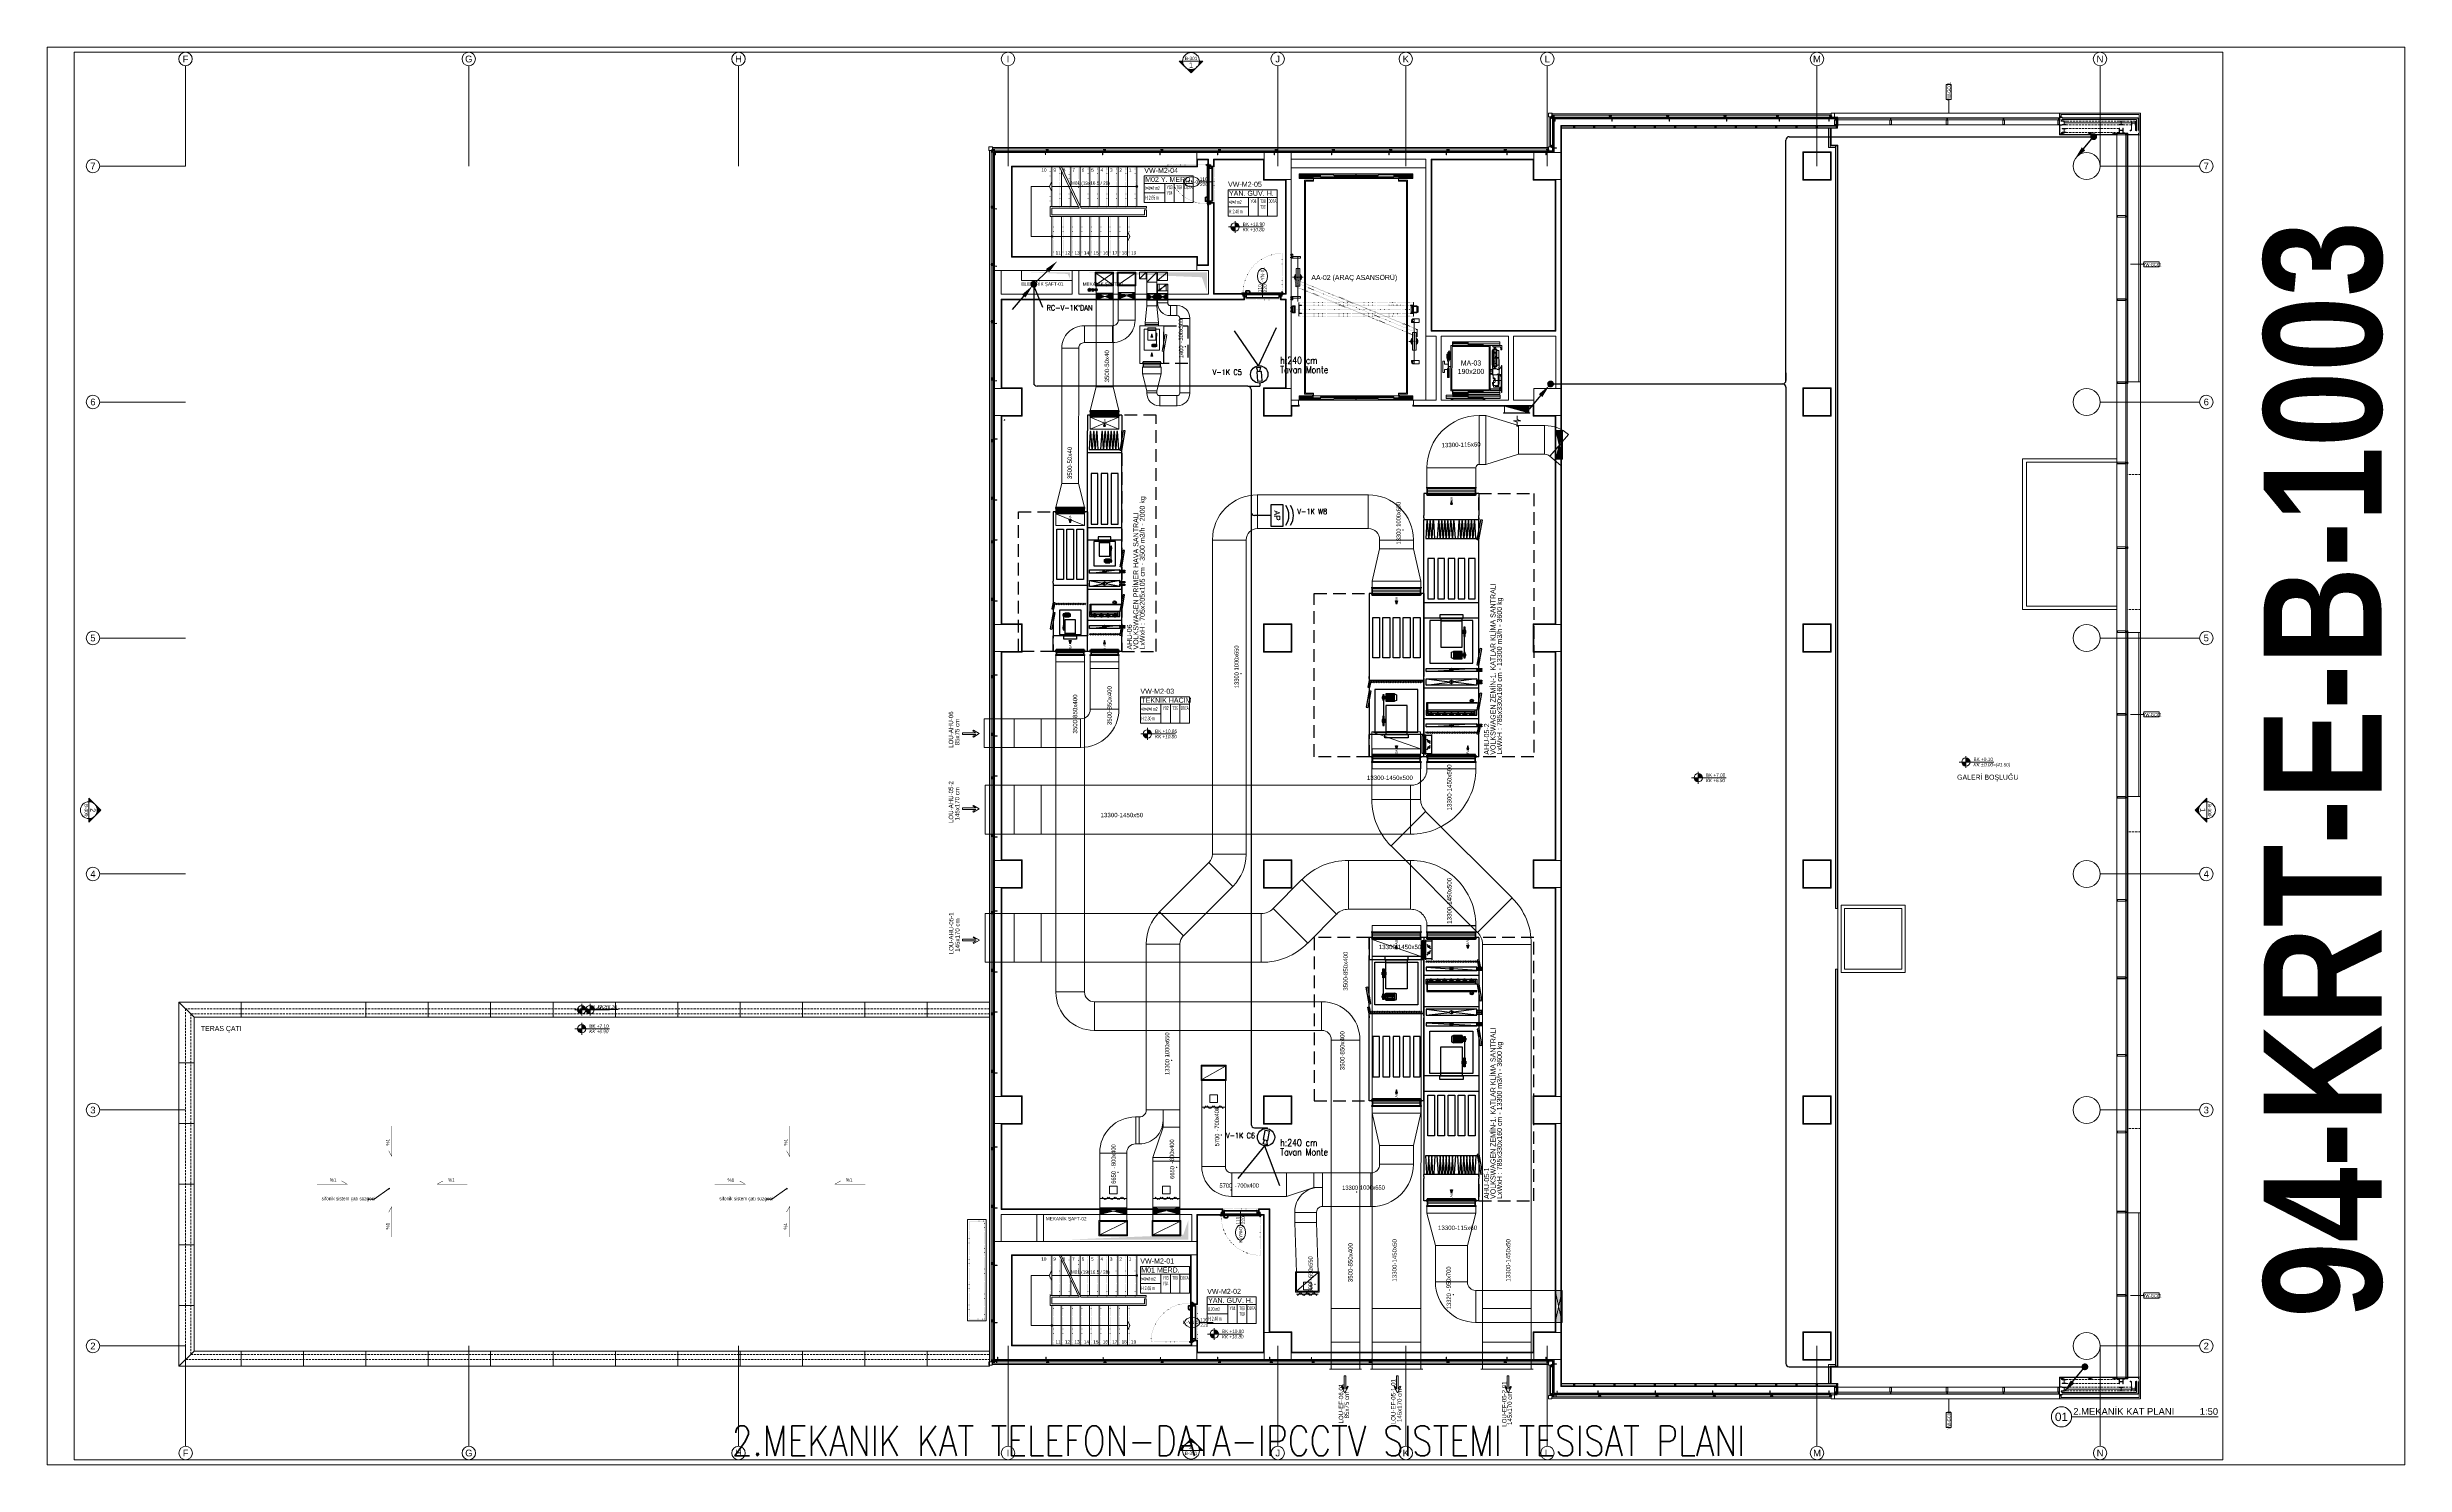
# Model space of a CAD drawing. Extents: x -1073 to 35213, y -1180 to 6950.
# Drawn here: x 20985 to 27980, y 0 to 4205 of the extents above; entities that cross this region are included whole.
import ezdxf
from ezdxf.enums import TextEntityAlignment as Align

# ---------------------------------------------------------------- set-up
doc = ezdxf.new("R2010")
doc.units = 0
doc.header["$LTSCALE"] = 25
for name, pattern in [('DASHED', [0.75, 0.5, -0.25]), ('DOT2', [0.125, 0, -0.125]), ('Grundrisse$0$AUSGEZOGEN', [2, 1, 1]), ('HIDDEN', [0.375, 0.25, -0.125])]:
    doc.linetypes.add(name, pattern=pattern)
doc.layers.get('0').update_dxf_attribs({"color": 9, "lineweight": 9})
for name, color, linetype, lineweight in [('00', 9, 'Continuous', 9), ('01', 9, 'Continuous', 9), ('03', 18, 'Continuous', 9), ('05V', 9, 'Continuous', 9), ('06B', 9, 'Continuous', 9), ('06C', 9, 'Continuous', 9), ('06D', 9, 'Continuous', 9), ('07', 9, 'Continuous', 9), ('09', 9, 'Continuous', 9), ('09D', 9, 'Continuous', 9), ('09P', 9, 'Continuous', 9), ('10', 9, 'Continuous', 9), ('10A', 9, 'Continuous', 9), ('11', 9, 'Continuous', 9), ('14', 9, 'Continuous', 9), ('15', 9, 'Continuous', 9), ('19', 9, 'Continuous', 9), ('19D', 9, 'DOT2', 9), ('20', 9, 'DOT2', 9), ('21', 9, 'Continuous', 9), ('21_MAHAL', 9, 'Continuous', 9), ('22', 8, 'Continuous', 9), ('24', 9, 'Continuous', 9), ('32-ekipman', 8, 'Continuous', 9), ('33', 9, 'BATTING', 9), ('40A', 9, 'Continuous', 9), ('DATA TAVAN', 160, 'Continuous', 30), ('E-ACCESS POINT (KABLOSUZ ERİŞİM İÇİN)', 7, 'Continuous', 30), ('E-AŞAĞIDAN GELİP YUKARIYA GİDEN HAT', 7, 'Continuous', 30), ('E-DAHİLİ DOME KAMERA', 7, 'Continuous', 30), ('E-DAHİLİ KAMERA', 7, 'Continuous', 30), ('E-YAZI', 7, 'Continuous', 30)]:
    doc.layers.add(name, color=color, linetype=linetype, lineweight=lineweight)
doc.styles.add('Arial', font='arial.ttf', dxfattribs={"height": 2.5})
doc.styles.add('DEBI-BLOCK', font='arial.ttf', dxfattribs={"width": 0.8})
doc.styles.add('E-YAZI', font='txttw.shx')
doc.styles.add('LUCIDASANS', font='arial.ttf', dxfattribs={"width": 0.8})
doc.styles.add('MuuM_TEXT-BOLD', font='ARIALNB.TTF')
doc.styles.add('MuuM_TEXT-ITALIC', font='ARIALNI.TTF')
doc.styles.add('MuuM_TEXT-STANDART', font='ARIALN.TTF')
doc.styles.add('Y200-ARIAL', font='arial.ttf', dxfattribs={"width": 0.8})
doc.linetypes.add('BATTING', pattern='A,0.0001,-0.1,[134,ltypeshp.shx,S=0.1,R=0,X=-0.1,Y=0],-0.2,[134,ltypeshp.shx,S=0.1,R=180,X=0.1,Y=0],-0.1', length=0.4001)
doc.dimstyles.new('MuuM_DIM100', dxfattribs={"dimscale": 10, "dimtxt": 2, "dimasz": 1, "dimexe": 1, "dimexo": 1, "dimgap": 1, "dimtad": 1, "dimdec": 1, "dimrnd": 0.5, "dimdsep": 46, "dimtxsty": 'MuuM_TEXT-STANDART', "dimblk": 'ARCHTICK', "dimcen": 0, "dimdle": 0.15, "dimclrd": 256, "dimclre": 256, "dimclrt": 256, "dimadec": 0, "dimazin": 0, "dimtfac": 5, "dimtdec": 1, "dimtix": 1, "dimtmove": 2, "dimatfit": 3, "dimldrblk": 'DOT', "dimfxl": 0.2, "dimtolj": 1, "dimlwd": -1, "dimlwe": -1, "dimarcsym": 0})

# ---------------------------------------------------------------- blocks, each defined once
blk = doc.blocks.new('0_arrowstairs')
blk.add_lwpolyline([(0, 0), (0, -30), (15, 0), (0, 30)], close=True)
blk = doc.blocks.new('*U547')
blk.add_lwpolyline([(0, 0), (0, 448)])
blk.add_circle((0, 0), 5)
at = {"rotation": 90}
blk.add_blockref('0_arrowstairs', (0, 448), dxfattribs=at)
blk = doc.blocks.new('*U543')
blk.add_lwpolyline([(0, 0), (0, 504)])
blk.add_circle((0, 0), 5)
at = {"rotation": 90}
blk.add_blockref('0_arrowstairs', (0, 504), dxfattribs=at)
blk = doc.blocks.new('merdvn2.mekanik')
at = {"layer": '19', "linetype": 'Continuous'}
for points in [[(23955.8, -297.5), (23955.8, -179.5)], [(24036.6, -302.5), (23978.2, -179.5)], [(24042.2, -302.5), (23983.8, -179.5)], [(23983.8, -297.5), (23983.8, -191.5)], [(24011.8, -237.5), (24011.8, -179.5)], [(24039.8, -297.5), (24039.8, -179.5)], [(24067.8, -297.5), (24067.8, -179.5)], [(24095.8, -297.5), (24095.8, -179.5)], [(24123.8, -297.5), (24123.8, -179.5)], [(24151.8, -297.5), (24151.8, -179.5)], [(24179.8, -297.5), (24179.8, -179.5)], [(24207.8, -297.5), (24207.8, -179.5)], [(24011.8, -297.5), (24011.8, -249.5)], [(24036.6, -302.5), (23955.8, -302.5), (23955.8, -322.5), (23955.8, -322.5), (24230.8, -322.5), (24230.8, -307.5), (24235.8, -307.5), (24235.8, -327.5), (24230.8, -327.5), (23950.8, -327.5), (23950.8, -327.5), (23950.8, -297.5), (24034.2, -297.5)], [(23955.8, -445.5), (23955.8, -327.5)], [(23983.8, -445.5), (23983.8, -327.5)], [(24011.8, -445.5), (24011.8, -327.5)], [(24039.8, -445.5), (24039.8, -327.5)], [(24067.8, -445.5), (24067.8, -327.5)], [(24095.8, -445.5), (24095.8, -327.5)], [(24123.8, -445.5), (24123.8, -327.5)], [(24151.8, -445.5), (24151.8, -327.5)], [(24179.8, -445.5), (24179.8, -327.5)]]:
    blk.add_lwpolyline(points, dxfattribs=at)
at = {"layer": '19'}
for points in [[(24042.2, -302.5), (23983.8, -179.5)], [(23953.3, -386.5), (23894.3, -386.5), (23894.3, -238.5), (23948.3, -238.5)], [(24039.8, -297.5), (24235.8, -297.5), (24235.8, -297.5), (24235.8, -302.5), (24235.8, -302.5), (24042.2, -302.5)]]:
    blk.add_lwpolyline(points, dxfattribs=at)
at = {"layer": '19D'}
for points in [[(23950.8, -297.5), (23950.8, -179.5)], [(23978.8, -302.5), (23978.8, -179.5)], [(24006.8, -228), (24006.8, -179.5)], [(24034.8, -241.8), (24034.8, -179.5)], [(24062.8, -302.5), (24062.8, -179.5)], [(24090.8, -302.5), (24090.8, -179.5)], [(24118.8, -302.5), (24118.8, -179.5)], [(24146.8, -302.5), (24146.8, -179.5)], [(24174.8, -302.5), (24174.8, -179.5)], [(24202.8, -302.5), (24202.8, -179.5)], [(24006.8, -241.8), (24006.8, -236.5)], [(24006.8, -302.5), (24006.8, -239.8)], [(23960.8, -445.5), (23960.8, -327.5)], [(23988.8, -445.5), (23988.8, -327.5)], [(24016.8, -445.5), (24016.8, -327.5)], [(24044.8, -445.5), (24044.8, -327.5)], [(24072.8, -445.5), (24072.8, -327.5)], [(24100.8, -445.5), (24100.8, -327.5)], [(24128.8, -445.5), (24128.8, -327.5)], [(24156.8, -445.5), (24156.8, -327.5)], [(24184.8, -445.5), (24184.8, -327.5)]]:
    blk.add_lwpolyline(points, dxfattribs=at)
at = {"layer": '19', "xscale": 0.5, "yscale": 0.5, "zscale": 0.5}
for name, p, rotation in [('*U543', (24207.8, -238.5), 90), ('*U547', (23955.8, -386.5), 270)]:
    blk.add_blockref(name, p, dxfattribs=dict(at, rotation=rotation))
at = {"layer": '21', "style": 'MuuM_TEXT-STANDART'}
for s, p in [('10', (23939.7, -184.5)), ('9', (23967.7, -184.5)), ('8', (23995.7, -184.5)), ('7', (24023.7, -184.5)), ('6', (24051.7, -184.5)), ('5', (24079.7, -184.5)), ('4', (24107.7, -184.5)), ('3', (24135.7, -184.5)), ('2', (24163.7, -184.5)), ('1', (24191.7, -184.5)), ('M01 (19x16.5 / 28)', (24127.4, -223.3)), ('11', (23982, -430.3)), ('12', (24010, -430.3)), ('13', (24038, -430.3)), ('14', (24066, -430.3)), ('15', (24094, -430.3)), ('16', (24122, -430.3)), ('17', (24150, -430.3)), ('18', (24178, -430.3)), ('19', (24206, -430.3))]:
    blk.add_text(s, height=10, dxfattribs=at).set_placement(p, align=Align.TOP_RIGHT)
blk = doc.blocks.new('0_elevationtarget-p-bk')
h = blk.add_hatch(color=254)
h.paths.add_polyline_path([(2.5, 0, 0.414214), (0, 2.5), (0, 0)])
h.paths.add_polyline_path([(0, 0), (-2.5, 0, 0.414214), (0, -2.5)])
blk.add_line((0, -3.5), (0, 3.5))
blk.add_lwpolyline([(16.6, 0), (-4, 0)])
blk.add_circle((0, 0), 2.5)
at = {"style": 'Arial'}
blk.add_attdef('BITMISKOT', text='', height=2, dxfattribs=at).set_placement((4.5, 0), align=Align.BOTTOM_LEFT)
at = {"style": 'MuuM_TEXT-ITALIC'}
blk.add_attdef('FINISHINGFLOORLEVEL', text='', height=2, dxfattribs=at).set_placement((4.5, -0.6), align=Align.TOP_LEFT)
blk = doc.blocks.new('p-yng-01')
at = {"linetype": 'Continuous'}
for p, q in [((1.1, 0.6), (1, 0.5)), ((1.1, 0.6), (1, 0.5)), ((1, 0.5), (1, 0.5)), ((1, 0.4), (1, 0.5)), ((1, 0.5), (1, 0.5)), ((1, 0.4), (1, 0.5)), ((1, 0.4), (1.1, 0.4)), ((1, 0.4), (1.1, 0.4)), ((1.1, 0.3), (1.3, 0.7)), ((1.1, 0.3), (1.3, 0.7)), ((3.3, 0.6), (1.1, 0.6)), ((1.1, 0.6), (1.1, 0.4)), ((3.3, 0.6), (1.1, 0.6)), ((1.1, 0.6), (1.1, 0.4)), ((3.2, 0.4), (1.1, 0.4)), ((1.1, 0.3), (1.2, 0.4)), ((1.1, 0.4), (1.2, 0.4)), ((3.2, 0.4), (1.1, 0.4)), ((1.1, 0.3), (1.2, 0.4)), ((1.1, 0.4), (1.2, 0.4)), ((1.2, 0.3), (1.4, 0.7)), ((1.2, 0.3), (1.4, 0.7)), ((1.2, 0.3), (1.3, 0.7)), ((1.2, 0.3), (1.4, 0.7)), ((1.2, 0.3), (1.4, 0.7)), ((1.2, 0.3), (1.3, 0.7)), ((1.3, 0.6), (1.2, 0.6)), ((1.3, 0.6), (1.2, 0.6)), ((1.2, 0.3), (1.3, 0.4)), ((1.2, 0.4), (1.3, 0.4)), ((1.2, 0.3), (1.3, 0.4)), ((1.2, 0.4), (1.3, 0.4)), ((1.3, 0.3), (1.5, 0.7)), ((1.3, 0.3), (1.5, 0.7)), ((1.3, 0.3), (1.5, 0.7)), ((1.3, 0.3), (1.5, 0.7)), ((1.4, 0.6), (1.3, 0.6)), ((1.3, 0.6), (1.3, 0.6)), ((1.4, 0.6), (1.3, 0.6)), ((1.3, 0.6), (1.3, 0.6)), ((1.3, 0.3), (1.3, 0.4)), ((1.3, 0.4), (1.4, 0.4)), ((1.3, 0.3), (1.3, 0.4)), ((1.3, 0.4), (1.4, 0.4)), ((1.4, 0.3), (1.6, 0.7)), ((1.4, 0.3), (1.6, 0.7)), ((1.4, 0.3), (1.6, 0.7)), ((1.4, 0.3), (1.6, 0.7)), ((1.4, 0.3), (1.6, 0.7)), ((1.4, 0.3), (1.6, 0.7)), ((1.4, 0.3), (1.6, 0.7)), ((1.4, 0.3), (1.6, 0.7)), ((1.5, 0.6), (1.4, 0.6)), ((1.4, 0.6), (1.4, 0.6)), ((1.5, 0.6), (1.4, 0.6)), ((1.4, 0.6), (1.4, 0.6)), ((1.4, 0.3), (1.4, 0.4)), ((1.4, 0.3), (1.4, 0.4)), ((1.4, 0.4), (1.5, 0.4)), ((1.4, 0.3), (1.4, 0.4)), ((1.4, 0.3), (1.4, 0.4)), ((1.4, 0.4), (1.5, 0.4)), ((1.5, 0.3), (1.7, 0.7)), ((1.5, 0.3), (1.7, 0.7)), ((1.5, 0.3), (1.7, 0.7)), ((1.5, 0.3), (1.7, 0.7)), ((1.6, 0.6), (1.5, 0.6)), ((1.5, 0.6), (1.5, 0.6)), ((1.6, 0.6), (1.5, 0.6)), ((1.5, 0.6), (1.5, 0.6)), ((1.5, 0.3), (1.5, 0.4)), ((1.5, 0.4), (1.5, 0.4)), ((1.5, 0.4), (1.5, 0.4)), ((1.5, 0.3), (1.5, 0.4)), ((1.5, 0.4), (1.5, 0.4)), ((1.5, 0.4), (1.5, 0.4)), ((1.6, 0.3), (1.8, 0.7)), ((1.6, 0.3), (1.8, 0.7)), ((1.6, 0.3), (1.8, 0.7)), ((1.6, 0.3), (1.8, 0.7)), ((1.6, 0.6), (1.6, 0.6)), ((1.6, 0.6), (1.6, 0.6)), ((1.6, 0.6), (1.6, 0.6)), ((1.6, 0.6), (1.6, 0.6)), ((1.6, 0.6), (1.6, 0.6)), ((1.6, 0.6), (1.6, 0.6)), ((1.6, 0.3), (1.6, 0.4)), ((1.6, 0.4), (1.7, 0.4)), ((1.6, 0.4), (1.6, 0.4)), ((1.6, 0.3), (1.6, 0.4)), ((1.6, 0.4), (1.7, 0.4)), ((1.6, 0.4), (1.6, 0.4)), ((1.7, 0.3), (1.9, 0.7)), ((1.7, 0.3), (1.9, 0.7)), ((1.7, 0.3), (1.9, 0.7)), ((1.7, 0.3), (1.9, 0.7)), ((1.8, 0.6), (1.7, 0.6)), ((1.7, 0.6), (1.7, 0.6)), ((1.7, 0.6), (1.7, 0.6)), ((1.8, 0.6), (1.7, 0.6)), ((1.7, 0.6), (1.7, 0.6)), ((1.7, 0.6), (1.7, 0.6)), ((1.7, 0.3), (1.7, 0.4)), ((1.7, 0.4), (1.8, 0.4)), ((1.7, 0.3), (1.7, 0.4)), ((1.7, 0.4), (1.8, 0.4)), ((1.8, 0.3), (2, 0.7)), ((1.8, 0.3), (2, 0.7)), ((1.8, 0.3), (2, 0.7)), ((1.8, 0.3), (2, 0.7)), ((1.9, 0.6), (1.8, 0.6)), ((1.8, 0.6), (1.9, 0.6)), ((1.8, 0.6), (1.8, 0.6)), ((1.9, 0.6), (1.8, 0.6)), ((1.8, 0.6), (1.9, 0.6)), ((1.8, 0.6), (1.8, 0.6)), ((1.8, 0.3), (1.8, 0.4)), ((1.8, 0.4), (1.9, 0.4)), ((1.8, 0.3), (1.8, 0.4)), ((1.8, 0.4), (1.9, 0.4)), ((1.9, 0.3), (2.1, 0.7)), ((1.9, 0.3), (2.1, 0.7)), ((1.9, 0.3), (2.1, 0.7)), ((1.9, 0.3), (2.1, 0.7)), ((2, 0.6), (1.9, 0.6)), ((1.9, 0.6), (1.9, 0.6)), ((2, 0.6), (1.9, 0.6)), ((1.9, 0.6), (1.9, 0.6)), ((1.9, 0.3), (1.9, 0.4)), ((1.9, 0.4), (2, 0.4)), ((1.9, 0.3), (1.9, 0.4)), ((1.9, 0.4), (2, 0.4)), ((2, 5.3), (2, 6.2)), ((2, -2), (2, 0.7)), ((2, 0.3), (2.2, 0.7)), ((2, 0.3), (2.1, 0.7)), ((2, 0.3), (2.2, 0.7)), ((2, 0.3), (2.2, 0.7)), ((2, 0.3), (2.1, 0.7)), ((2, 0.3), (2.2, 0.7)), ((2.1, 0.6), (2, 0.6)), ((2, 0.6), (2, 0.6)), ((2.1, 0.6), (2, 0.6)), ((2, 0.6), (2, 0.6)), ((2, 0.3), (2.1, 0.4)), ((2, 0.3), (2, 0.4)), ((2, 0.4), (2.1, 0.4)), ((2, 0.3), (2.1, 0.4)), ((2, 0.3), (2, 0.4)), ((2, 0.4), (2.1, 0.4)), ((2.1, 0.3), (2.3, 0.7)), ((2.1, 0.3), (2.3, 0.7)), ((2.1, 0.3), (2.2, 0.7)), ((2.1, 0.3), (2.3, 0.7)), ((2.1, 0.3), (2.3, 0.7)), ((2.1, 0.3), (2.2, 0.7)), ((2.2, 0.6), (2.1, 0.6)), ((2.1, 0.6), (2.1, 0.6)), ((2.2, 0.6), (2.1, 0.6)), ((2.1, 0.6), (2.1, 0.6)), ((2.1, 0.3), (2.2, 0.4)), ((2.1, 0.4), (2.2, 0.4)), ((2.1, 0.3), (2.2, 0.4)), ((2.1, 0.4), (2.2, 0.4)), ((2.2, 6.2), (2.2, 5.3)), ((2.2, 0.3), (2.4, 0.7)), ((2.2, 0.3), (2.4, 0.7)), ((2.2, 0.3), (2.4, 0.7)), ((2.2, 0.3), (2.4, 0.7)), ((2.3, 0.6), (2.2, 0.6)), ((2.2, 0.6), (2.2, 0.6)), ((2.3, 0.6), (2.2, 0.6)), ((2.2, 0.6), (2.2, 0.6)), ((2.2, 0.4), (2.3, 0.4)), ((2.2, 0.3), (2.2, 0.4)), ((2.2, 0.4), (2.3, 0.4)), ((2.2, 0.3), (2.2, 0.4)), ((5.7, 6.5), (2.3, 6.5)), ((2.3, 6.3), (5.7, 6.3)), ((2.3, 5.2), (2.9, 5.2)), ((2.9, 5), (2.3, 5)), ((2.3, 0.3), (2.5, 0.7)), ((2.3, 0.3), (2.5, 0.7)), ((2.3, 0.3), (2.5, 0.7)), ((2.3, 0.3), (2.5, 0.7)), ((2.3, 0.6), (2.3, 0.6)), ((2.4, 0.6), (2.3, 0.6)), ((2.3, 0.6), (2.3, 0.6)), ((2.4, 0.6), (2.3, 0.6)), ((2.3, 0.4), (2.4, 0.4)), ((2.3, 0.3), (2.3, 0.4)), ((2.3, 0.4), (2.4, 0.4)), ((2.3, 0.3), (2.3, 0.4)), ((2.4, 0.3), (2.6, 0.7)), ((2.4, 0.3), (2.6, 0.7)), ((2.4, 0.3), (2.6, 0.7)), ((2.4, 0.3), (2.6, 0.7)), ((2.4, 0.3), (2.6, 0.7)), ((2.4, 0.3), (2.6, 0.7)), ((2.4, 0.3), (2.6, 0.7)), ((2.4, 0.3), (2.6, 0.7)), ((2.4, 0.6), (2.4, 0.6)), ((2.5, 0.6), (2.4, 0.6)), ((2.4, 0.6), (2.4, 0.6)), ((2.5, 0.6), (2.4, 0.6)), ((2.4, 0.3), (2.4, 0.4)), ((2.4, 0.4), (2.4, 0.4)), ((2.4, 0.3), (2.4, 0.4)), ((2.4, 0.3), (2.4, 0.4)), ((2.4, 0.4), (2.4, 0.4)), ((2.4, 0.3), (2.4, 0.4)), ((2.5, 0.3), (2.7, 0.7)), ((2.5, 0.3), (2.7, 0.7)), ((2.5, 0.3), (2.7, 0.7)), ((2.5, 0.3), (2.7, 0.7)), ((2.5, 0.6), (2.5, 0.6)), ((2.5, 0.6), (2.5, 0.6)), ((2.5, 0.6), (2.5, 0.6)), ((2.5, 0.6), (2.5, 0.6)), ((2.5, 0.3), (2.5, 0.4)), ((2.5, 0.4), (2.6, 0.4)), ((2.5, 0.4), (2.5, 0.4)), ((2.5, 0.4), (2.6, 0.4)), ((2.5, 0.3), (2.5, 0.4)), ((2.5, 0.4), (2.6, 0.4)), ((2.5, 0.4), (2.5, 0.4)), ((2.5, 0.4), (2.6, 0.4)), ((2.6, 0.3), (2.8, 0.7)), ((2.6, 0.3), (2.8, 0.7)), ((2.6, 0.3), (2.8, 0.7)), ((2.6, 0.3), (2.8, 0.7)), ((2.6, 0.6), (2.6, 0.6)), ((2.6, 0.6), (2.6, 0.6)), ((2.6, 0.6), (2.6, 0.6)), ((2.6, 0.6), (2.6, 0.6)), ((2.7, 0.6), (2.6, 0.6)), ((2.6, 0.6), (2.6, 0.6)), ((2.6, 0.6), (2.6, 0.6)), ((2.6, 0.6), (2.6, 0.6)), ((2.6, 0.6), (2.6, 0.6)), ((2.6, 0.3), (2.6, 0.4)), ((2.6, 0.4), (2.6, 0.4)), ((2.6, 0.3), (2.6, 0.4)), ((2.6, 0.4), (2.7, 0.4)), ((2.6, 0.4), (2.6, 0.4)), ((2.7, 0.3), (2.9, 0.7)), ((2.7, 0.3), (2.9, 0.7)), ((2.8, 0.6), (2.7, 0.6)), ((2.7, 0.6), (2.8, 0.6)), ((2.7, 0.6), (2.7, 0.6)), ((2.7, 0.3), (2.7, 0.4)), ((2.7, 0.4), (2.8, 0.4)), ((2.8, 0.3), (3, 0.7)), ((2.8, 0.3), (3, 0.7)), ((2.9, 0.6), (2.8, 0.6)), ((2.8, 0.6), (2.8, 0.6)), ((2.8, 0.3), (2.8, 0.4)), ((2.8, 0.4), (2.9, 0.4)), ((2.9, 5), (2.9, 5.2)), ((2.9, 0.3), (3.1, 0.7)), ((2.9, 0.3), (3, 0.7)), ((2.9, 0.3), (3.1, 0.7)), ((3, 0.6), (2.9, 0.6)), ((2.9, 0.6), (2.9, 0.6)), ((2.9, 0.3), (3, 0.4)), ((2.9, 0.3), (2.9, 0.4)), ((2.9, 0.4), (3, 0.4)), ((3, 0.3), (3.2, 0.7)), ((3, 0.3), (3.2, 0.7)), ((3, 0.3), (3.1, 0.7)), ((3.1, 0.6), (3, 0.6)), ((3, 0.6), (3, 0.6)), ((3, 0.3), (3.1, 0.4)), ((3, 0.4), (3.1, 0.4)), ((3.1, 0.3), (3.3, 0.7)), ((3.1, 0.3), (3.3, 0.7)), ((3.2, 0.6), (3.1, 0.6)), ((3.1, 0.6), (3.1, 0.6)), ((3.1, 0.3), (3.1, 0.4)), ((3.1, 0.4), (3.2, 0.4)), ((3.2, 0.3), (3.4, 0.7)), ((3.2, 0.3), (3.4, 0.7)), ((3.3, 0.6), (3.2, 0.6)), ((3.2, 0.6), (3.2, 0.6)), ((3.2, 0.4), (3.3, 0.4)), ((3.2, 0.3), (3.2, 0.4)), ((3.3, -2), (3.3, 1.6)), ((3.3, 0.3), (3.5, 0.7)), ((3.3, 0.3), (3.5, 0.7)), ((3.3, 0.6), (3.3, 0.6)), ((3.4, 0.6), (3.3, 0.6)), ((3.3, 0.4), (3.3, 0.4)), ((3.3, 0.3), (3.3, 0.4)), ((3.4, 0.3), (3.6, 0.7)), ((3.4, 0.3), (3.6, 0.7)), ((3.4, 0.6), (3.4, 0.6)), ((3.4, 0.6), (3.4, 0.6)), ((3.4, 0.4), (3.4, 0.4)), ((3.4, 0.4), (3.5, 0.4)), ((3.4, 0.3), (3.4, 0.4)), ((3.5, -2), (3.5, 1.6)), ((3.7, 1.5), (3.5, 1.5)), ((3.6, 0.6), (3.5, 0.6)), ((3.5, 0.6), (3.5, 0.6)), ((3.5, 0.6), (3.5, 0.6)), ((3.6, 0.4), (3.5, 0.4)), ((3.6, 1.6), (3.6, 1.6)), ((3.6, 0.7), (3.6, 0.6)), ((3.6, 0.6), (3.6, 0.6)), ((3.7, 0.5), (3.6, 0.5)), ((3.7, 0.5), (3.6, 0.5)), ((3.6, 0.2), (3.6, 0.4)), ((3.7, 1.8), (3.7, 1.8)), ((3.7, -1.9), (3.7, 1.5)), ((3.7, 0.5), (3.7, 0.7)), ((3.7, 0.5), (3.7, 0.2)), ((3.8, 1.9), (3.8, 3.3)), ((4, 3.3), (4.2, 3.4)), ((4, 1.9), (4, 3.3)), ((4, 2.7), (4.1, 2.9)), ((4.1, 3.6), (5.5, 3.6)), ((5.5, 3.4), (4.1, 3.4)), ((4.1, 2.8), (4.3, 2.9)), ((4.3, 2.9), (4.4, 3.2)), ((4.3, 0.9), (4.6, 0.9)), ((4.3, 0.9), (4.3, -3.1)), ((4.7, 2.4), (4.4, 2.2)), ((4.5, 3.4), (5.1, 3.4)), ((4.5, 2.1), (4.8, 2.4)), ((4.6, -3.6), (4.6, 2.1)), ((4.7, 2.2), (52, 2.2)), ((5.3, 3.4), (5.6, 3.3)), ((5.3, 2.8), (5.3, 3.2)), ((5.4, 3.2), (5.4, 3.2)), ((5.6, 3.3), (5.5, 3.3)), ((5.6, 3.2), (5.5, 2.8)), ((5.7, 3.2), (5.6, 2.8)), ((5.8, 2.8), (5.8, 6.2)), ((5.8, 2.5), (6, 2.3)), ((5.8, 2.4), (6, 2.3)), ((6, 2.8), (6, 6.2)), ((52, 2.2), (115.3, 2.2)), ((114, 2.8), (114, 6.2)), ((114.2, 2.5), (114, 2.3)), ((114.2, 2.4), (114, 2.3)), ((114.2, 2.8), (114.2, 6.2)), ((114.3, 6.5), (117.7, 6.5)), ((117.7, 6.3), (114.3, 6.3)), ((114.3, 3.2), (114.4, 2.8)), ((114.7, 3.4), (114.4, 3.3)), ((114.4, 3.3), (114.5, 3.3)), ((114.4, 3.2), (114.5, 2.8)), ((115.9, 3.6), (114.5, 3.6)), ((114.5, 3.4), (115.9, 3.4)), ((114.6, 3.2), (114.6, 3.2)), ((114.7, 2.8), (114.7, 3.2)), ((115.5, 2.1), (115.2, 2.4)), ((115.3, 2.4), (115.6, 2.2)), ((115.4, -3.6), (115.4, 2.1)), ((115.7, 0.4), (115.4, 0.4)), ((115.7, 2.9), (115.6, 3.2)), ((115.9, 2.8), (115.7, 2.9)), ((115.7, -2), (115.7, 0.4)), ((116, 3.3), (115.8, 3.4)), ((116, 2.7), (115.9, 2.9)), ((116, 1.9), (116, 3.3)), ((116.2, 1.9), (116.2, 3.3)), ((116.3, 1.8), (116.3, 1.8)), ((116.3, -1.9), (116.3, 1.5)), ((116.3, 1.5), (116.5, 1.5)), ((116.4, 1.6), (116.4, 1.6)), ((116.5, -2), (116.5, 1.6)), ((116.7, -2), (116.7, 1.6)), ((117.7, 5.2), (117.1, 5.2)), ((117.1, 5), (117.1, 5.2)), ((117.1, 5), (117.7, 5)), ((117.8, 6.2), (117.8, 5.3)), ((118, 5.3), (118, 6.2)), ((-1, -2.3), (-1, -3.2)), ((-0.8, -2.3), (-0.8, -3.2)), ((-0.1, -2.2), (-0.7, -2.2)), ((3.7, -3.3), (-0.7, -3.3)), ((3.7, -3.5), (-0.7, -3.5)), ((-0.1, -2), (-0.1, -2.2)), ((0.8, -5), (0.4, -4.9)), ((1.2, -4), (1.3, -3.6)), ((1.3, -3.6), (1.6, -3.7)), ((1.6, -3.7), (1.5, -4.1)), ((1.6, -3.5), (1.6, -4.1)), ((1.9, -3.5), (1.9, -4.1)), ((2.8, -4.4), (2.4, -4.1)), ((2.7, -3.6), (2.6, -3.6)), ((4.4, -3.6), (2.7, -3.6)), ((2.9, -3.7), (2.9, -3.8)), ((2.9, -3.7), (4.5, -3.7)), ((52, -3.9), (3, -3.9)), ((3.3, -2.2), (3.3, -2)), ((3.3, -2), (3.3, -2)), ((3.3, -2), (3.3, -2)), ((3.5, -1.9), (3.7, -1.9)), ((3.6, -2), (3.6, -2)), ((3.7, -2.2), (3.7, -2.2)), ((3.8, -2.3), (3.8, -3.2)), ((4, -2.3), (4, -3.2)), ((4.1, -3.3), (4, -3.3)), ((4.4, -3.7), (4.4, -3.6)), ((52, -3.9), (117.3, -3.9)), ((115.4, -2), (115.7, -2)), ((117.4, -3.7), (115.5, -3.7)), ((117.3, -3.6), (115.6, -3.6)), ((115.6, -3.6), (115.6, -3.7)), ((115.7, -0.1), (116.3, -0.7)), ((115.7, -1.2), (116.3, -1.2)), ((115.7, -1.5), (116.3, -1.5)), ((116, -2.3), (116, -3.2)), ((116.2, -2.3), (116.2, -3.2)), ((116.5, -1.9), (116.3, -1.9)), ((116.3, -2.2), (116.3, -2.2)), ((116.3, -3.3), (120.7, -3.3)), ((116.3, -3.5), (120.7, -3.5)), ((116.4, -2), (116.4, -2)), ((116.7, -2), (116.7, -2)), ((117.4, -3.8), (117.4, -3.7)), ((120.1, -2), (120.1, -2.2)), ((120.1, -2.2), (120.7, -2.2)), ((120.8, -2.3), (120.8, -3.2)), ((121, -2.3), (121, -3.2))]:
    blk.add_line(p, q, dxfattribs=at)
at = {"ltscale": 2}
for p, q in [((8.6, 3.2), (8.6, 2.2)), ((8.8, 3.5), (11.8, 3.5)), ((10.5, 12.4), (12.5, 12.4)), ((12, 3.2), (12, 8.7)), ((12, 3.2), (12, 2.2)), ((12.5, 8.9), (12.3, 8.9)), ((12.5, 8.9), (12.5, 12.4)), ((12.5, 12.2), (107.5, 12.2)), ((12.5, 9.9), (107.5, 9.9)), ((109.5, 12.4), (107.5, 12.4)), ((107.5, 8.9), (107.5, 12.4)), ((107.5, 8.9), (107.7, 8.9)), ((108, 3.2), (108, 8.7)), ((108, 3.2), (108, 2.2)), ((111.2, 3.5), (108.2, 3.5)), ((111.4, 2.2), (111.4, 3.2)), ((96.7, -7.6), (96.7, -5.6)), ((96.8, -5.5), (98.6, -5.5)), ((98.8, -7.6), (98.8, -5.6)), ((99.7, -8.5), (107.2, -8.5)), ((99.7, -10.6), (107.2, -10.6)), ((106.9, -3.9), (106.9, -4.5)), ((107.1, -4.7), (111.2, -4.7)), ((108.1, -7.6), (108.1, -4.7)), ((110.2, -7.6), (110.2, -4.7)), ((111.5, -3.9), (111.5, -4.5))]:
    blk.add_line(p, q, dxfattribs=at)
for p, q in [((114.9, 3.4), (115.5, 3.4)), ((116.3, 0.6), (116.3, 0.8)), ((116.3, 0.5), (116.3, 0.3)), ((116.4, 0.6), (116.5, 0.6)), ((116.4, 0.5), (116.5, 0.5)), ((116.5, 0.6), (116.5, 0.6)), ((116.6, 0.6), (116.7, 0.6)), ((116.6, 0.6), (116.6, 0.6)), ((116.7, 0.6), (118.9, 0.6)), ((116.7, 0.6), (118.9, 0.6)), ((116.7, 0.6), (116.8, 0.6)), ((116.8, 0.6), (116.9, 0.6)), ((116.9, 0.6), (117, 0.6)), ((117, 0.6), (117.1, 0.6)), ((117.1, 0.6), (117.2, 0.6)), ((117.2, 0.6), (117.3, 0.6)), ((117.3, 0.6), (117.4, 0.6)), ((117.4, 0.6), (117.4, 0.6)), ((117.4, 0.6), (117.4, 0.6)), ((117.4, 0.6), (117.4, 0.6)), ((117.4, 0.6), (117.4, 0.6)), ((117.4, 0.5), (117.4, 0.5)), ((117.4, 0.5), (117.4, 0.5)), ((117.5, 0.6), (117.6, 0.6)), ((117.5, 0.6), (117.5, 0.6)), ((117.5, 0.6), (117.6, 0.6)), ((117.5, 0.6), (117.5, 0.6)), ((117.6, 0.6), (117.7, 0.6)), ((117.6, 0.6), (117.7, 0.6)), ((117.7, 0.6), (117.8, 0.6)), ((117.7, 0.6), (117.8, 0.6)), ((117.8, 0.6), (117.9, 0.6)), ((117.8, 0.6), (117.9, 0.6)), ((117.9, 0.6), (118, 0.6)), ((117.9, 0.6), (118, 0.6)), ((118, 0.6), (118.1, 0.6)), ((118, 0.6), (118.1, 0.6)), ((118.1, 0.6), (118.2, 0.6)), ((118.1, 0.6), (118.2, 0.6)), ((118.2, 0.6), (118.3, 0.6)), ((118.2, 0.6), (118.3, 0.6)), ((118.3, 0.6), (118.3, 0.6)), ((118.3, 0.6), (118.3, 0.6)), ((118.4, 0.6), (118.4, 0.6)), ((118.4, 0.6), (118.5, 0.6)), ((118.4, 0.6), (118.4, 0.6)), ((118.4, 0.6), (118.5, 0.6)), ((118.5, 0.6), (118.6, 0.6)), ((118.5, 0.6), (118.6, 0.6)), ((118.6, 0.6), (118.7, 0.6)), ((118.6, 0.6), (118.7, 0.6)), ((118.7, 0.6), (118.8, 0.6)), ((118.7, 0.6), (118.8, 0.6))]:
    blk.add_line(p, q)
at = {"ltscale": 15}
for p, q in [((116.3, 0.6), (116.4, 0.6)), ((116.3, 0.5), (116.4, 0.5)), ((116.4, 0.8), (116.4, 0.6)), ((116.6, 0.4), (116.4, 0.7)), ((116.6, 0.4), (116.4, 0.7)), ((116.4, 0.6), (116.4, 0.7)), ((116.4, 0.3), (116.4, 0.5)), ((116.7, 0.4), (116.5, 0.7)), ((116.7, 0.4), (116.5, 0.7)), ((116.5, 0.6), (116.5, 0.7)), ((116.6, 0.5), (116.5, 0.5)), ((116.8, 0.4), (116.6, 0.7)), ((116.8, 0.4), (116.6, 0.7)), ((116.6, 0.6), (116.6, 0.7)), ((116.6, 0.5), (116.6, 0.5)), ((116.6, 0.4), (116.6, 0.5)), ((116.9, 0.4), (116.7, 0.7)), ((116.9, 0.4), (116.7, 0.7)), ((116.7, 0.6), (116.7, 0.7)), ((116.8, 0.5), (116.7, 0.5)), ((116.7, 0.5), (116.7, 0.5)), ((116.7, 0.4), (116.7, 0.5)), ((117, 0.4), (116.8, 0.7)), ((117, 0.4), (116.8, 0.7)), ((116.8, 0.6), (116.8, 0.7)), ((116.8, 0.5), (118.9, 0.5)), ((116.8, 0.5), (118.9, 0.5)), ((116.8, 0.4), (116.8, 0.5)), ((116.9, 0.5), (116.8, 0.5)), ((117.1, 0.4), (116.9, 0.7)), ((117, 0.4), (116.9, 0.7)), ((117.1, 0.4), (116.9, 0.7)), ((116.9, 0.6), (116.9, 0.7)), ((116.9, 0.4), (116.9, 0.5)), ((117, 0.4), (116.9, 0.5)), ((117, 0.5), (116.9, 0.5)), ((117.1, 0.4), (117, 0.7)), ((117.2, 0.4), (117, 0.7)), ((117.2, 0.4), (117, 0.7)), ((117, 0.6), (117, 0.7)), ((117.1, 0.4), (117, 0.5)), ((117.1, 0.5), (117, 0.5)), ((117.3, 0.4), (117.1, 0.7)), ((117.3, 0.4), (117.1, 0.7)), ((117.1, 0.6), (117.1, 0.7)), ((117.1, 0.4), (117.1, 0.5)), ((117.2, 0.5), (117.1, 0.5)), ((117.4, 0.4), (117.2, 0.7)), ((117.4, 0.4), (117.2, 0.7)), ((117.4, 0.4), (117.2, 0.7)), ((117.4, 0.4), (117.2, 0.7)), ((117.2, 0.6), (117.2, 0.7)), ((117.3, 0.6), (117.2, 0.7)), ((117.2, 0.4), (117.2, 0.5)), ((117.3, 0.5), (117.2, 0.5)), ((117.5, 0.4), (117.3, 0.7)), ((117.5, 0.4), (117.3, 0.7)), ((117.5, 0.4), (117.3, 0.7)), ((117.5, 0.4), (117.3, 0.7)), ((117.3, 0.6), (117.3, 0.7)), ((117.3, 0.4), (117.3, 0.5)), ((117.4, 0.5), (117.3, 0.5)), ((117.6, 0.4), (117.4, 0.7)), ((117.6, 0.4), (117.4, 0.7)), ((117.4, 0.6), (117.4, 0.7)), ((117.6, 0.4), (117.4, 0.7)), ((117.6, 0.4), (117.4, 0.7)), ((117.4, 0.6), (117.4, 0.7)), ((117.6, 0.4), (117.4, 0.7)), ((117.6, 0.4), (117.4, 0.7)), ((117.4, 0.6), (117.4, 0.7)), ((117.6, 0.4), (117.4, 0.7)), ((117.6, 0.4), (117.4, 0.7)), ((117.4, 0.6), (117.4, 0.7)), ((117.4, 0.4), (117.4, 0.5)), ((117.5, 0.5), (117.4, 0.5)), ((117.5, 0.5), (117.4, 0.5)), ((117.4, 0.4), (117.4, 0.5)), ((117.5, 0.5), (117.4, 0.5)), ((117.5, 0.5), (117.4, 0.5)), ((117.7, 0.4), (117.5, 0.7)), ((117.7, 0.4), (117.5, 0.7)), ((117.5, 0.6), (117.5, 0.7)), ((117.7, 0.4), (117.5, 0.7)), ((117.7, 0.4), (117.5, 0.7)), ((117.5, 0.6), (117.5, 0.7)), ((117.5, 0.4), (117.5, 0.5)), ((117.5, 0.5), (117.5, 0.5)), ((117.5, 0.4), (117.5, 0.5)), ((117.5, 0.5), (117.5, 0.5)), ((117.8, 0.4), (117.6, 0.7)), ((117.8, 0.4), (117.6, 0.7)), ((117.6, 0.6), (117.6, 0.7)), ((117.8, 0.4), (117.6, 0.7)), ((117.8, 0.4), (117.6, 0.7)), ((117.6, 0.6), (117.6, 0.7)), ((117.6, 0.4), (117.6, 0.5)), ((117.7, 0.5), (117.6, 0.5)), ((117.6, 0.5), (117.6, 0.5)), ((117.6, 0.4), (117.6, 0.5)), ((117.6, 0.4), (117.6, 0.5)), ((117.7, 0.5), (117.6, 0.5)), ((117.6, 0.5), (117.6, 0.5)), ((117.6, 0.4), (117.6, 0.5)), ((117.9, 0.4), (117.7, 0.7)), ((117.9, 0.4), (117.7, 0.7)), ((117.7, 0.6), (117.7, 0.7)), ((117.9, 0.4), (117.7, 0.7)), ((117.9, 0.4), (117.7, 0.7)), ((117.7, 0.6), (117.7, 0.7)), ((117.8, 0.5), (117.7, 0.5)), ((117.7, 0.4), (117.7, 0.5)), ((117.8, 0.5), (117.7, 0.5)), ((117.7, 0.4), (117.7, 0.5)), ((118, 0.4), (117.8, 0.7)), ((117.9, 0.4), (117.8, 0.7)), ((118, 0.4), (117.8, 0.7)), ((117.8, 0.6), (117.8, 0.7)), ((118, 0.4), (117.8, 0.7)), ((117.9, 0.4), (117.8, 0.7)), ((118, 0.4), (117.8, 0.7)), ((117.8, 0.6), (117.8, 0.7)), ((117.9, 0.4), (117.8, 0.5)), ((117.8, 0.4), (117.8, 0.5)), ((117.9, 0.5), (117.8, 0.5)), ((117.9, 0.4), (117.8, 0.5)), ((117.8, 0.4), (117.8, 0.5)), ((117.9, 0.5), (117.8, 0.5)), ((118, 0.4), (117.9, 0.7)), ((118.1, 0.4), (117.9, 0.7)), ((118.1, 0.4), (117.9, 0.7)), ((117.9, 0.6), (117.9, 0.7)), ((118, 0.4), (117.9, 0.7)), ((118.1, 0.4), (117.9, 0.7)), ((118.1, 0.4), (117.9, 0.7)), ((117.9, 0.6), (117.9, 0.7)), ((118, 0.4), (117.9, 0.5)), ((118, 0.5), (117.9, 0.5)), ((118, 0.4), (117.9, 0.5)), ((118, 0.5), (117.9, 0.5)), ((118.2, 0.4), (118, 0.7)), ((118.2, 0.4), (118, 0.7)), ((118, 0.6), (118, 0.7)), ((118.2, 0.4), (118, 0.7)), ((118.2, 0.4), (118, 0.7)), ((118, 0.6), (118, 0.7)), ((118, 0.4), (118, 0.5)), ((118.1, 0.5), (118, 0.5)), ((118, 0.4), (118, 0.5)), ((118.1, 0.5), (118, 0.5)), ((118.3, 0.4), (118.1, 0.7)), ((118.3, 0.4), (118.1, 0.7)), ((118.1, 0.6), (118.1, 0.7)), ((118.2, 0.6), (118.1, 0.7)), ((118.3, 0.4), (118.1, 0.7)), ((118.3, 0.4), (118.1, 0.7)), ((118.1, 0.6), (118.1, 0.7)), ((118.2, 0.6), (118.1, 0.7)), ((118.1, 0.4), (118.1, 0.5)), ((118.2, 0.5), (118.1, 0.5)), ((118.1, 0.4), (118.1, 0.5)), ((118.2, 0.5), (118.1, 0.5)), ((118.4, 0.4), (118.2, 0.7)), ((118.4, 0.4), (118.2, 0.7)), ((118.2, 0.6), (118.2, 0.7)), ((118.4, 0.4), (118.2, 0.7)), ((118.4, 0.4), (118.2, 0.7)), ((118.2, 0.6), (118.2, 0.7)), ((118.2, 0.4), (118.2, 0.5)), ((118.3, 0.5), (118.2, 0.5)), ((118.2, 0.4), (118.2, 0.5)), ((118.3, 0.5), (118.2, 0.5)), ((118.5, 0.4), (118.3, 0.7)), ((118.5, 0.4), (118.3, 0.7)), ((118.3, 0.6), (118.3, 0.7)), ((118.5, 0.4), (118.3, 0.7)), ((118.5, 0.4), (118.3, 0.7)), ((118.3, 0.6), (118.3, 0.7)), ((118.3, 0.4), (118.3, 0.5)), ((118.4, 0.5), (118.3, 0.5)), ((118.3, 0.4), (118.3, 0.5)), ((118.4, 0.5), (118.3, 0.5)), ((118.6, 0.4), (118.4, 0.7)), ((118.6, 0.4), (118.4, 0.7)), ((118.4, 0.6), (118.4, 0.7)), ((118.6, 0.4), (118.4, 0.7)), ((118.6, 0.4), (118.4, 0.7)), ((118.4, 0.6), (118.4, 0.7)), ((118.6, 0.4), (118.4, 0.7)), ((118.6, 0.4), (118.4, 0.7)), ((118.4, 0.6), (118.4, 0.7)), ((118.6, 0.4), (118.4, 0.7)), ((118.6, 0.4), (118.4, 0.7)), ((118.4, 0.6), (118.4, 0.7)), ((118.4, 0.4), (118.4, 0.5)), ((118.4, 0.5), (118.4, 0.5)), ((118.4, 0.4), (118.4, 0.5)), ((118.4, 0.5), (118.4, 0.5)), ((118.7, 0.4), (118.5, 0.7)), ((118.7, 0.4), (118.5, 0.7)), ((118.5, 0.6), (118.5, 0.7)), ((118.7, 0.4), (118.5, 0.7)), ((118.7, 0.4), (118.5, 0.7)), ((118.5, 0.6), (118.5, 0.7)), ((118.5, 0.4), (118.5, 0.5)), ((118.5, 0.5), (118.5, 0.5)), ((118.5, 0.5), (118.5, 0.5)), ((118.6, 0.5), (118.5, 0.5)), ((118.5, 0.4), (118.5, 0.5)), ((118.5, 0.5), (118.5, 0.5)), ((118.5, 0.5), (118.5, 0.5)), ((118.6, 0.5), (118.5, 0.5)), ((118.8, 0.4), (118.6, 0.7)), ((118.8, 0.4), (118.6, 0.7)), ((118.6, 0.6), (118.6, 0.7)), ((118.8, 0.4), (118.6, 0.7)), ((118.8, 0.4), (118.6, 0.7)), ((118.6, 0.6), (118.6, 0.7)), ((118.6, 0.4), (118.6, 0.5)), ((118.6, 0.4), (118.6, 0.5)), ((118.7, 0.5), (118.6, 0.5)), ((118.6, 0.4), (118.6, 0.5)), ((118.6, 0.4), (118.6, 0.5)), ((118.7, 0.5), (118.6, 0.5)), ((118.9, 0.4), (118.7, 0.7)), ((118.8, 0.4), (118.7, 0.7)), ((118.7, 0.6), (118.7, 0.7)), ((118.9, 0.4), (118.7, 0.7)), ((118.8, 0.4), (118.7, 0.7)), ((118.7, 0.6), (118.7, 0.7)), ((118.7, 0.4), (118.7, 0.5)), ((118.8, 0.4), (118.7, 0.5)), ((118.8, 0.5), (118.7, 0.5)), ((118.7, 0.4), (118.7, 0.5)), ((118.8, 0.4), (118.7, 0.5)), ((118.8, 0.5), (118.7, 0.5)), ((118.9, 0.4), (118.8, 0.5)), ((118.9, 0.5), (118.8, 0.5)), ((118.9, 0.4), (118.8, 0.5)), ((118.9, 0.5), (118.8, 0.5)), ((118.9, 0.6), (118.9, 0.5)), ((118.9, 0.6), (119, 0.6)), ((118.9, 0.6), (118.9, 0.5)), ((118.9, 0.6), (119, 0.6)), ((119, 0.5), (118.9, 0.5)), ((119, 0.5), (118.9, 0.5)), ((119, 0.6), (119, 0.5)), ((119, 0.6), (119, 0.5)), ((119, 0.5), (119, 0.5)), ((119, 0.5), (119, 0.5))]:
    blk.add_line(p, q, dxfattribs=at)
at = {"linetype": 'DOT2'}
blk.add_line((2, -5.4), (2, -120.8), dxfattribs=at)
at = {"linetype": 'Continuous'}
for points in [[(2, -2), (2, 2), (0, 2), (0, -2)], [(1.8, -1.8), (1.8, 1.8), (0.2, 1.8), (0.2, -1.8)]]:
    blk.add_lwpolyline(points, close=True, dxfattribs=at)
at = {"linetype": 'DOT2'}
blk.add_lwpolyline([(2, 17), (118, 17)], dxfattribs=at)
for points in [[(118, -2), (118, 2), (120, 2), (120, -2)], [(118.2, -1.8), (118.2, 1.8), (119.8, 1.8), (119.8, -1.8)]]:
    blk.add_lwpolyline(points, close=True)
at = {"linetype": 'Continuous'}
for points in [[(-0.7, -2), (-0.1, -2)], [(120.1, -2), (120.7, -2)]]:
    blk.add_lwpolyline(points, dxfattribs=at)
at = {"ltscale": 0.29}
blk.add_lwpolyline([(4.7, -0.8), (115.3, -0.8)], dxfattribs=at)
at = {"linetype": 'Continuous'}
for centre, radius in [((4.1, 3.2), 0), ((115.9, 3.2), 0), ((2, -5.4), 1.26)]:
    blk.add_circle(centre, radius, dxfattribs=at)
for centre, radius, start, end in [((0.9, 0.7), 0.235, 274.361, 322.10246), ((0.9, 0.7), 0.235, 274.361, 322.10246), ((0.9, 0.3), 0.235, 37.89754, 85.639), ((0.9, 0.3), 0.235, 37.89754, 85.639), ((1.1, 0.3), 0.00583, 150.32042, 330.32042), ((1.1, 0.3), 0.00583, 150.32042, 330.32042), ((1.2, 0.3), 0.00583, 150.32042, 330.32042), ((1.2, 0.3), 0.00583, 150.32042, 330.32042), ((1.3, 0.7), 0.00583, 330.32042, 150.32042), ((1.3, 0.7), 0.00583, 330.32042, 150.32042), ((1.3, 0.3), 0.00583, 150.32042, 330.32042), ((1.3, 0.3), 0.00583, 150.32042, 330.32042), ((1.4, 0.7), 0.00583, 330.32042, 150.32042), ((1.4, 0.7), 0.00583, 330.32042, 150.32042), ((1.4, 0.3), 0.00583, 150.32042, 330.32042), ((1.4, 0.3), 0.00583, 150.32042, 330.32042), ((1.4, 0.3), 0.00583, 150.32042, 330.32042), ((1.4, 0.3), 0.00583, 150.32042, 330.32042), ((1.5, 0.7), 0.00583, 330.32042, 150.32042), ((1.5, 0.7), 0.00583, 330.32042, 150.32042), ((1.5, 0.3), 0.00583, 150.32042, 330.32042), ((1.5, 0.3), 0.00583, 150.32042, 330.32042), ((1.5, 0.3), 0.00583, 150.32042, 330.32042), ((1.5, 0.3), 0.00583, 150.32042, 330.32042), ((1.6, 0.7), 0.00583, 330.32042, 150.32042), ((1.6, 0.7), 0.00583, 330.32042, 150.32042), ((1.6, 0.7), 0.00583, 330.32042, 150.32042), ((1.6, 0.7), 0.00583, 330.32042, 150.32042), ((1.6, 0.3), 0.00583, 150.32042, 330.32042), ((1.6, 0.3), 0.00583, 150.32042, 330.32042), ((1.7, 0.7), 0.00583, 330.32042, 150.32042), ((1.7, 0.7), 0.00583, 330.32042, 150.32042), ((1.7, 0.3), 0.00583, 150.32042, 330.32042), ((1.7, 0.3), 0.00583, 150.32042, 330.32042), ((1.8, 0.7), 0.00583, 330.32042, 150.32042), ((1.8, 0.7), 0.00583, 330.32042, 150.32042), ((1.8, 0.3), 0.00583, 150.32042, 330.32042), ((1.8, 0.3), 0.00583, 150.32042, 330.32042), ((1.9, 0.7), 0.00583, 330.32042, 150.32042), ((1.9, 0.7), 0.00583, 330.32042, 150.32042), ((1.9, 0.3), 0.00583, 150.32042, 330.32042), ((1.9, 0.3), 0.00583, 150.32042, 330.32042), ((2.3, 6.2), 0.309, 90, 180), ((2.3, 5.3), 0.309, 180, 270), ((2, 0.7), 0.00583, 330.32042, 150.32042), ((2, 0.7), 0.00583, 330.32042, 150.32042), ((2, 0.3), 0.00583, 150.32042, 330.32042), ((2, 0.3), 0.00583, 150.32042, 330.32042), ((2, 0.3), 0.00583, 150.32042, 330.32042), ((2, 0.3), 0.00583, 150.32042, 330.32042), ((2.1, 0.7), 0.00583, 330.32042, 150.32042), ((2.1, 0.7), 0.00583, 330.32042, 150.32042), ((2.1, 0.7), 0.00583, 330.32042, 150.32042), ((2.1, 0.7), 0.00583, 330.32042, 150.32042), ((2.1, 0.3), 0.00583, 150.32042, 330.32042), ((2.1, 0.3), 0.00583, 150.32042, 330.32042), ((2.3, 6.2), 0.13, 90, 180), ((2.3, 5.3), 0.13, 180, 270), ((2.2, 0.7), 0.00583, 330.32042, 150.32042), ((2.2, 0.7), 0.00583, 330.32042, 150.32042), ((2.2, 0.3), 0.00583, 150.32042, 330.32042), ((2.2, 0.3), 0.00583, 150.32042, 330.32042), ((2.3, 0.7), 0.00583, 330.32042, 150.32042), ((2.3, 0.7), 0.00583, 330.32042, 150.32042), ((2.3, 0.3), 0.00583, 150.32042, 330.32042), ((2.3, 0.3), 0.00583, 150.32042, 330.32042), ((2.4, 0.7), 0.00583, 330.32042, 150.32042), ((2.4, 0.7), 0.00583, 330.32042, 150.32042), ((2.4, 0.3), 0.00583, 150.32042, 330.32042), ((2.4, 0.3), 0.00583, 150.32042, 330.32042), ((2.4, 0.3), 0.00583, 150.32042, 330.32042), ((2.4, 0.3), 0.00583, 150.32042, 330.32042), ((2.5, 0.7), 0.00583, 330.32042, 150.32042), ((2.5, 0.7), 0.00583, 330.32042, 150.32042), ((2.5, 0.3), 0.00583, 150.32042, 330.32042), ((2.5, 0.3), 0.00583, 150.32042, 330.32042), ((2.6, 0.7), 0.00583, 330.32042, 150.32042), ((2.6, 0.7), 0.00583, 330.32042, 150.32042), ((2.6, 0.7), 0.00583, 330.32042, 150.32042), ((2.6, 0.7), 0.00583, 330.32042, 150.32042), ((2.6, 0.3), 0.00583, 150.32042, 330.32042), ((2.6, 0.3), 0.00583, 150.32042, 330.32042), ((2.7, 0.7), 0.00583, 330.32042, 150.32042), ((2.7, 0.3), 0.00583, 150.32042, 330.32042), ((2.8, 0.7), 0.00583, 330.32042, 150.32042), ((2.8, 0.3), 0.00583, 150.32042, 330.32042), ((2.9, 0.7), 0.00583, 330.32042, 150.32042), ((2.9, 0.3), 0.00583, 150.32042, 330.32042), ((2.9, 0.3), 0.00583, 150.32042, 330.32042), ((3, 0.7), 0.00583, 330.32042, 150.32042), ((3, 0.7), 0.00583, 330.32042, 150.32042), ((3, 0.3), 0.00583, 150.32042, 330.32042), ((3.1, 0.7), 0.00583, 330.32042, 150.32042), ((3.1, 0.3), 0.00583, 150.32042, 330.32042), ((3.2, 0.7), 0.00583, 330.32042, 150.32042), ((3.2, 0.3), 0.00583, 150.32042, 330.32042), ((3.6, 1.6), 0.259, 63.21105, 180), ((3.3, 0.7), 0.00583, 330.32042, 150.32042), ((3.3, 0.3), 0.00583, 150.32042, 330.32042), ((3.4, 0.7), 0.00583, 330.32042, 150.32042), ((3.4, 0.3), 0.00583, 150.32042, 330.32042), ((3.6, 1.6), 0.0798, 63.20199, 180), ((3.5, 0.7), 0.00583, 330.32042, 150.32042), ((3.7, 1.9), 0.259, 243.21497, 0), ((3.6, 0.7), 0.00583, 330.32042, 150.32042), ((3.7, 0.7), 0.015, 0, 150.08641), ((3.6, 0.5), 0.0291, 90, 270), ((3.7, 0.2), 0.015, 209.91359, 0), ((3.7, 1.9), 0.0798, 243.21151, 0), ((4.1, 3.3), 0.299, 90, 180), ((4.1, 3.3), 0.12, 90, 180), ((4.1, 3.3), 0.0235, 121.88294, 242.39536), ((3.7, 2.6), 0.784, 57.22536, 62.39346), ((4, 3.2), 0.0871, 263.75967, 337.02853), ((4, 3.1), 0.0312, 100.87859, 243.42582), ((4.1, 3.2), 0.157, 239.30126, 259.11475), ((4, 3), 0.0905, 294.19757, 348.16375), ((4.1, 2.9), 0.133, 128.86269, 148.8778), ((4, 2.9), 0.0132, 148.87046, 187.37745), ((4, 2.9), 0.0264, 187.37826, 268.96405), ((4.1, 2.8), 0.049, 80.76499, 103.24271), ((4.1, 2.7), 0.0959, 154.03691, 249.21337), ((4.1, 3.2), 0.0282, 337.02847, 57.21315), ((4.1, 3), 0.0377, 348.16607, 79.11044), ((4.1, 2.9), 0.0282, 333.7959, 80.76871), ((4.2, 2.8), 0.0479, 134.01976, 235.74546), ((4.9, 4), 1.51, 238.71488, 261.68936), ((5.9, 6.5), 4.28, 244.68751, 253.05069), ((4.2, 3.3), 0.141, 80.01771, 120.39677), ((4.8, 6.2), 2.87, 260.01702, 279.94655), ((4.3, 2.9), 0.0188, 312.42722, 347.19905), ((4.4, 3.2), 0.0358, 79.24744, 167.20371), ((4.8, 5.5), 2.3, 259.24174, 281.07838), ((4.4, 2.2), 0.0479, 122.69993, 302.69993), ((4.6, 2.4), 0.0192, 302.62301, 73.05205), ((4.7, 2.1), 0.0998, 90, 180), ((5.1, 4.9), 2.41, 261.45269, 275.8288), ((4.9, 2.3), 0.0383, 85.21037, 122.70219), ((5.1, 5.2), 2.83, 265.20158, 282.99732), ((5.3, 3.3), 0.153, 69.17394, 99.94655), ((5.3, 3.2), 0.0575, 359.44107, 101.07298), ((5.7, 2.8), 0.403, 181.2939, 201.96368), ((5.3, 2.6), 0.0767, 275.82916, 21.96245), ((5.5, 3.2), 0.0235, 90.72924, 220.54832), ((5.3, 3.1), 0.183, 14.71855, 46.06033), ((5.7, 2.8), 0.274, 162.86186, 0), ((5.5, 3.3), 0.309, 342.8599, 90), ((5.5, 3.3), 0.13, 342.8582, 90), ((5.1, 3), 0.405, 353.36215, 21.0615), ((5.5, 3), 0.0518, 319.80516, 349.79266), ((5.6, 2.9), 0.108, 139.80897, 171.28484), ((6.3, 2.8), 0.796, 175.97228, 187.92323), ((5.7, 2.7), 0.216, 188.67888, 284.0284), ((5.6, 3.3), 0.0223, 269.42319, 71.25627), ((5.7, 2.8), 0.0948, 162.86325, 0), ((5.7, 6.2), 0.309, 0, 90), ((5.7, 6.2), 0.309, 0, 90), ((5.7, 6.2), 0.13, 0, 90), ((5.7, 6.2), 0.13, 0, 90), ((5.7, 2.4), 0.0479, 51.84788, 102.99189), ((5.8, 2.5), 0.0288, 52.19801, 104.01645), ((6, 2.3), 0.0479, 232.20096, 52.2001), ((114, 2.3), 0.0479, 127.7999, 307.79904), ((114.3, 6.2), 0.309, 90, 180), ((114.3, 2.8), 0.274, 180, 17.13814), ((114.3, 6.2), 0.13, 90, 180), ((114.5, 3.3), 0.309, 90, 197.1401), ((114.3, 2.8), 0.0948, 180, 17.13498), ((114.3, 2.7), 0.216, 255.9716, 351.32112), ((114.2, 2.5), 0.0288, 75.98355, 127.80199), ((114.3, 2.4), 0.0479, 77.00811, 128.15212), ((114.9, 5.2), 2.83, 257.00268, 274.79842), ((114.5, 3.3), 0.13, 90, 197.1418), ((114.4, 3.3), 0.0223, 108.74373, 270.57681), ((114.5, 3.2), 0.0235, 319.45168, 89.27076), ((114.7, 3.1), 0.183, 133.93967, 165.28145), ((114.9, 3), 0.405, 158.9385, 186.63785), ((114.5, 3), 0.0518, 190.20734, 220.19484), ((114.4, 2.9), 0.108, 8.71516, 40.19103), ((113.7, 2.8), 0.796, 352.07677, 4.02772), ((114.3, 2.8), 0.403, 338.03632, 358.7061), ((114.7, 2.6), 0.0767, 158.03755, 264.17084), ((114.7, 3.3), 0.153, 80.05345, 110.82606), ((115.2, 6.2), 2.87, 260.05345, 279.98298), ((115.2, 5.5), 2.3, 258.92162, 280.75826), ((114.7, 3.2), 0.0575, 78.92702, 180.55893), ((114.9, 4.9), 2.41, 264.1712, 278.54731), ((115.1, 2.3), 0.0383, 57.29781, 94.78963), ((115.1, 4), 1.51, 278.31064, 301.28512), ((115.4, 2.4), 0.0192, 106.94795, 237.37699), ((115.3, 2.1), 0.0998, 0, 90), ((114.1, 6.5), 4.28, 286.94931, 295.31249), ((115.6, 2.2), 0.0479, 237.30007, 57.30007), ((115.6, 3.2), 0.0358, 12.79629, 100.75256), ((115.8, 3.3), 0.141, 59.60323, 99.98229), ((115.7, 2.9), 0.0188, 192.80095, 227.57278), ((115.9, 3.3), 0.299, 0, 90), ((115.9, 3.3), 0.12, 0, 90), ((116.3, 2.6), 0.784, 117.60654, 122.77464), ((115.9, 3.2), 0.0282, 122.78685, 202.97153), ((116, 3.2), 0.0871, 202.97147, 276.24033), ((115.9, 3.2), 0.157, 280.88525, 300.69874), ((115.9, 3), 0.0377, 100.88956, 191.83393), ((116, 3), 0.0905, 191.83625, 245.80243), ((115.9, 2.8), 0.049, 76.75729, 99.23501), ((115.9, 2.9), 0.0282, 99.23129, 206.2041), ((115.8, 2.8), 0.0479, 304.25454, 45.98024), ((115.9, 2.7), 0.0959, 290.78663, 25.96309), ((115.9, 3.3), 0.0235, 297.60464, 58.11706), ((116, 3.1), 0.0312, 296.57418, 79.12141), ((115.9, 2.9), 0.133, 31.1222, 51.13731), ((116, 2.9), 0.0132, 352.62255, 31.12954), ((116, 2.9), 0.0264, 271.03595, 352.62174), ((116.3, 1.9), 0.259, 180, 296.78503), ((116.3, 1.9), 0.0798, 180, 296.78849), ((116.4, 1.6), 0.259, 0, 116.78699), ((116.4, 1.6), 0.0798, 0, 116.79164), ((117.7, 6.2), 0.309, 0, 90), ((117.7, 6.2), 0.13, 0, 90), ((117.7, 5.3), 0.309, 270, 0), ((117.7, 5.3), 0.13, 270, 0), ((-0.7, -2.3), 0.299, 90, 180), ((-0.7, -3.2), 0.299, 180, 270), ((-0.7, -2.3), 0.12, 90, 180), ((-0.7, -3.2), 0.12, 180, 270), ((2, -5.4), 1.63, 118.31658, 163.17208), ((1.2, -4.1), 0.297, 318.0259, 347.3911), ((1.4, -4.1), 0.2, 292.04738, 0), ((2.6, -3.9), 0.599, 143.12858, 207.63329), ((2.6, -3.9), 0.299, 90, 228.3987), ((3, -3.7), 0.0998, 90, 180), ((3, -3.8), 0.0998, 180, 270), ((3.6, -2), 0.259, 181.10247, 296.78895), ((3.6, -2), 0.0798, 183.58524, 296.79801), ((3.7, -2.3), 0.259, 0, 116.78503), ((3.7, -2.3), 0.0798, 0, 116.78849), ((3.7, -3.2), 0.299, 270, 0), ((3.7, -3.2), 0.12, 270, 0), ((4.1, -3.1), 0.2, 270, 0), ((4.1, -3.1), 0.499, 270, 0), ((4.5, -3.6), 0.0499, 270, 0), ((115.5, -3.6), 0.0499, 180, 270), ((116.3, -2.3), 0.259, 63.21497, 180), ((116.3, -3.2), 0.299, 180, 270), ((116.3, -2.3), 0.0798, 63.21151, 180), ((116.3, -3.2), 0.12, 180, 270), ((116.4, -2), 0.259, 243.21105, 358.89753), ((116.4, -2), 0.0798, 243.20836, 356.41476), ((117.3, -3.7), 0.0998, 0, 90), ((117.3, -3.8), 0.0998, 270, 0), ((120.7, -2.3), 0.299, 0, 90), ((120.7, -2.3), 0.12, 0, 90), ((120.7, -3.2), 0.12, 270, 0), ((120.7, -3.2), 0.299, 270, 0)]:
    blk.add_arc(centre, radius, start, end, dxfattribs=at)
at = {"ltscale": 2}
for centre, radius, start, end in [((45.7, 1), 37.2, 162.38016, 176.47229), ((8.8, 3.2), 0.247, 90, 180), ((10.5, 12.1), 0.247, 90, 162.38016), ((11.8, 3.2), 0.247, 0, 90), ((12.3, 8.7), 0.247, 90, 180), ((107.7, 8.7), 0.247, 0, 90), ((108.2, 3.2), 0.247, 90, 180), ((109.5, 12.1), 0.247, 17.61984, 90), ((74.3, 1), 37.2, 3.52771, 17.61984), ((111.2, 3.2), 0.247, 0, 90), ((96.8, -5.6), 0.15, 90, 180), ((99.7, -7.6), 2.99, 180, 270), ((98.6, -5.6), 0.15, 0, 90), ((99.7, -7.6), 0.898, 180, 270), ((107.1, -4.5), 0.249, 180, 270), ((107.2, -7.6), 2.99, 270, 0), ((107.2, -7.6), 0.898, 270, 0), ((111.2, -4.5), 0.249, 270, 0)]:
    blk.add_arc(centre, radius, start, end, dxfattribs=at)
at = {"ltscale": 15}
for centre, radius, start, end in [((116.3, 0.8), 0.015, 29.91359, 180), ((116.3, 0.3), 0.015, 180, 330.08641), ((116.4, 0.7), 0.00583, 29.67958, 209.67958), ((116.4, 0.5), 0.0291, 270, 90), ((116.5, 0.7), 0.00583, 29.67958, 209.67958), ((116.6, 0.7), 0.00583, 29.67958, 209.67958), ((116.6, 0.4), 0.00583, 209.67958, 29.67958), ((116.7, 0.7), 0.00583, 29.67958, 209.67958), ((116.7, 0.4), 0.00583, 209.67958, 29.67958), ((116.8, 0.7), 0.00583, 29.67958, 209.67958), ((116.8, 0.4), 0.00583, 209.67958, 29.67958), ((116.9, 0.7), 0.00583, 29.67958, 209.67958), ((117, 0.7), 0.00583, 29.67958, 209.67958), ((116.9, 0.4), 0.00583, 209.67958, 29.67958), ((117, 0.7), 0.00583, 29.67958, 209.67958), ((117, 0.4), 0.00583, 209.67958, 29.67958), ((117.1, 0.4), 0.00583, 209.67958, 29.67958), ((117.1, 0.7), 0.00583, 29.67958, 209.67958), ((117.1, 0.4), 0.00583, 209.67958, 29.67958), ((117.2, 0.7), 0.00583, 29.67958, 209.67958), ((117.2, 0.4), 0.00583, 209.67958, 29.67958), ((117.3, 0.7), 0.00583, 29.67958, 209.67958), ((117.3, 0.4), 0.00583, 209.67958, 29.67958), ((117.4, 0.7), 0.00583, 29.67958, 209.67958), ((117.4, 0.7), 0.00583, 29.67958, 209.67958), ((117.4, 0.7), 0.00583, 29.67958, 209.67958), ((117.4, 0.7), 0.00583, 29.67958, 209.67958), ((117.4, 0.4), 0.00583, 209.67958, 29.67958), ((117.4, 0.4), 0.00583, 209.67958, 29.67958), ((117.5, 0.7), 0.00583, 29.67958, 209.67958), ((117.5, 0.7), 0.00583, 29.67958, 209.67958), ((117.5, 0.4), 0.00583, 209.67958, 29.67958), ((117.5, 0.4), 0.00583, 209.67958, 29.67958), ((117.6, 0.7), 0.00583, 29.67958, 209.67958), ((117.6, 0.7), 0.00583, 29.67958, 209.67958), ((117.6, 0.4), 0.00583, 209.67958, 29.67958), ((117.6, 0.4), 0.00583, 209.67958, 29.67958), ((117.6, 0.4), 0.00583, 209.67958, 29.67958), ((117.6, 0.4), 0.00583, 209.67958, 29.67958), ((117.7, 0.7), 0.00583, 29.67958, 209.67958), ((117.7, 0.7), 0.00583, 29.67958, 209.67958), ((117.7, 0.4), 0.00583, 209.67958, 29.67958), ((117.7, 0.4), 0.00583, 209.67958, 29.67958), ((117.8, 0.7), 0.00583, 29.67958, 209.67958), ((117.9, 0.7), 0.00583, 29.67958, 209.67958), ((117.8, 0.7), 0.00583, 29.67958, 209.67958), ((117.9, 0.7), 0.00583, 29.67958, 209.67958), ((117.8, 0.4), 0.00583, 209.67958, 29.67958), ((117.8, 0.4), 0.00583, 209.67958, 29.67958), ((117.9, 0.7), 0.00583, 29.67958, 209.67958), ((117.9, 0.7), 0.00583, 29.67958, 209.67958), ((117.9, 0.4), 0.00583, 209.67958, 29.67958), ((118, 0.4), 0.00583, 209.67958, 29.67958), ((117.9, 0.4), 0.00583, 209.67958, 29.67958), ((118, 0.4), 0.00583, 209.67958, 29.67958), ((118, 0.7), 0.00583, 29.67958, 209.67958), ((118, 0.7), 0.00583, 29.67958, 209.67958), ((118, 0.4), 0.00583, 209.67958, 29.67958), ((118, 0.4), 0.00583, 209.67958, 29.67958), ((118.1, 0.7), 0.00583, 29.67958, 209.67958), ((118.1, 0.7), 0.00583, 29.67958, 209.67958), ((118.1, 0.4), 0.00583, 209.67958, 29.67958), ((118.1, 0.4), 0.00583, 209.67958, 29.67958), ((118.2, 0.7), 0.00583, 29.67958, 209.67958), ((118.2, 0.7), 0.00583, 29.67958, 209.67958), ((118.2, 0.4), 0.00583, 209.67958, 29.67958), ((118.2, 0.4), 0.00583, 209.67958, 29.67958), ((118.3, 0.7), 0.00583, 29.67958, 209.67958), ((118.3, 0.7), 0.00583, 29.67958, 209.67958), ((118.3, 0.4), 0.00583, 209.67958, 29.67958), ((118.3, 0.4), 0.00583, 209.67958, 29.67958), ((118.4, 0.7), 0.00583, 29.67958, 209.67958), ((118.4, 0.7), 0.00583, 29.67958, 209.67958), ((118.4, 0.7), 0.00583, 29.67958, 209.67958), ((118.4, 0.7), 0.00583, 29.67958, 209.67958), ((118.4, 0.4), 0.00583, 209.67958, 29.67958), ((118.4, 0.4), 0.00583, 209.67958, 29.67958), ((118.5, 0.7), 0.00583, 29.67958, 209.67958), ((118.5, 0.7), 0.00583, 29.67958, 209.67958), ((118.5, 0.4), 0.00583, 209.67958, 29.67958), ((118.5, 0.4), 0.00583, 209.67958, 29.67958), ((118.5, 0.4), 0.00583, 209.67958, 29.67958), ((118.5, 0.4), 0.00583, 209.67958, 29.67958), ((118.6, 0.7), 0.00583, 29.67958, 209.67958), ((118.6, 0.7), 0.00583, 29.67958, 209.67958), ((118.6, 0.4), 0.00583, 209.67958, 29.67958), ((118.6, 0.4), 0.00583, 209.67958, 29.67958), ((118.6, 0.4), 0.00583, 209.67958, 29.67958), ((118.6, 0.4), 0.00583, 209.67958, 29.67958), ((118.7, 0.7), 0.00583, 29.67958, 209.67958), ((118.7, 0.7), 0.00583, 29.67958, 209.67958), ((118.7, 0.4), 0.00583, 209.67958, 29.67958), ((118.7, 0.4), 0.00583, 209.67958, 29.67958), ((118.8, 0.4), 0.00583, 209.67958, 29.67958), ((118.9, 0.4), 0.00583, 209.67958, 29.67958), ((118.8, 0.4), 0.00583, 209.67958, 29.67958), ((118.9, 0.4), 0.00583, 209.67958, 29.67958), ((119.1, 0.8), 0.235, 217.89754, 265.639), ((119.1, 0.8), 0.235, 217.89754, 265.639), ((119.1, 0.3), 0.235, 94.361, 142.10246), ((119.1, 0.3), 0.235, 94.361, 142.10246)]:
    blk.add_arc(centre, radius, start, end, dxfattribs=at)
at = {"linetype": 'DOT2'}
blk.add_arc((2, -5.4), 115.4, 269.99975, 0.81317, dxfattribs=at)
blk = doc.blocks.new('p-as-01')
at = {"layer": '06D'}
for p, q in [((-771, -582), (-825, -582)), ((-825, -582), (-825, -752)), ((-771, -670), (-771, -582)), ((-658, -670), (-771, -670)), ((-679, -382), (-706, -382)), ((-706, -493), (-706, -382)), ((-706, -383), (-678, -383)), ((-689, -498), (-701, -498)), ((-699, -498), (-699, -523)), ((-691, -498), (-691, -523)), ((-686, -572), (-686, -497)), ((-684, -476), (-684, -476)), ((-684, -493), (-684, -476)), ((-680, -377), (-680, -315)), ((-680, -315), (-680, -372)), ((-680, -315), (-678, -315)), ((-678, -315), (-680, -315)), ((-680, -372), (-678, -372)), ((-678, -372), (-680, -372)), ((-680, -377), (-680, -372)), ((-678, -377), (-680, -377)), ((-680, -377), (-678, -377)), ((-680, -477), (-680, -538)), ((-678, -477), (-680, -477)), ((-678, -477), (-680, -477)), ((-680, -482), (-680, -477)), ((-680, -538), (-680, -482)), ((-678, -482), (-680, -482)), ((-680, -482), (-678, -482)), ((-680, -538), (-678, -538)), ((-680, -538), (-678, -538)), ((-679, -382), (-679, -377)), ((-679, -477), (-679, -473)), ((-679, -589), (-671, -598)), ((-678, -377), (-678, -315)), ((-678, -315), (-678, -367)), ((-678, -367), (-678, -572)), ((-668, -367), (-678, -367)), ((-678, -367), (-678, -386)), ((-678, -372), (-678, -367)), ((-678, -377), (-678, -372)), ((-678, -449), (-678, -487)), ((-678, -477), (-678, -538)), ((-678, -482), (-678, -477)), ((-678, -538), (-678, -482)), ((-668, -487), (-678, -487)), ((-673, -584), (-665, -592)), ((-668, -367), (-668, -386)), ((-668, -427), (-668, -386)), ((-668, -396), (-668, -395)), ((-668, -427), (-668, -487)), ((-668, -1066), (-668, -700)), ((-668, -700), (-658, -700)), ((-666, -609), (-666, -752)), ((-646, -367), (-662, -367)), ((-662, -367), (-662, -394)), ((-662, -427), (-662, -394)), ((-662, -394), (-662, -394)), ((-662, -395), (-662, -395)), ((-662, -460), (-662, -427)), ((-662, -459), (-662, -459)), ((-662, -460), (-662, -486)), ((-662, -460), (-662, -460)), ((-662, -486), (-646, -486)), ((-658, -364), (-658, -299)), ((-647, -299), (-658, -299)), ((-658, -342), (-658, -351)), ((-658, -360), (-658, -351)), ((-647, -364), (-658, -364)), ((-658, -554), (-658, -489)), ((-647, -489), (-658, -489)), ((-658, -550), (-658, -541)), ((-647, -554), (-658, -554)), ((-658, -609), (-658, -752)), ((-658, -752), (-658, -670)), ((-658, -1066), (-658, -700)), ((-647, -364), (-647, -299)), ((-646, -320), (-647, -320)), ((-646, -344), (-647, -344)), ((-647, -351), (-647, -359)), ((-647, -554), (-647, -489)), ((-647, -503), (-647, -495)), ((-646, -510), (-647, -510)), ((-646, -534), (-647, -534)), ((-646, -320), (-646, -332)), ((-640, -322), (-646, -322)), ((-646, -332), (-646, -322)), ((-646, -332), (-646, -342)), ((-646, -344), (-646, -332)), ((-640, -342), (-646, -342)), ((-646, -394), (-646, -367)), ((-646, -427), (-646, -394)), ((-646, -460), (-646, -427)), ((-646, -486), (-646, -460)), ((-646, -460), (-646, -460)), ((-646, -510), (-646, -522)), ((-640, -512), (-646, -512)), ((-646, -522), (-646, -512)), ((-646, -534), (-646, -522)), ((-646, -522), (-646, -532)), ((-640, -532), (-646, -532)), ((-646, -395), (-646, -395)), ((-646, -459), (-646, -459)), ((-640, -267), (-640, -427)), ((-638, -267), (-640, -267)), ((-640, -427), (-640, -587)), ((-638, -587), (-640, -587)), ((-638, -267), (-638, -427)), ((-635, -322), (-638, -322)), ((-635, -342), (-638, -342)), ((-638, -427), (-638, -587)), ((-635, -512), (-638, -512)), ((-635, -532), (-638, -532)), ((-635, -312), (-635, -352)), ((-626, -312), (-635, -312)), ((-635, -332), (-635, -322)), ((-635, -332), (-635, -342)), ((-626, -352), (-635, -352)), ((-635, -542), (-635, -502)), ((-626, -502), (-635, -502)), ((-635, -522), (-635, -512)), ((-635, -522), (-635, -512)), ((-635, -522), (-635, -532)), ((-635, -522), (-635, -532)), ((-626, -542), (-635, -542)), ((-621, -307), (-626, -312)), ((-626, -312), (-626, -352)), ((-622, -356), (-626, -352)), ((-622, -498), (-626, -502)), ((-626, -542), (-626, -502)), ((-621, -547), (-626, -542)), ((-622, -308), (-622, -427)), ((-622, -546), (-622, -427)), ((-622, -432), (-622, -427)), ((-618, -307), (-621, -307)), ((-618, -547), (-621, -547)), ((-617, -308), (-618, -307)), ((-617, -546), (-618, -547)), ((-617, -308), (-617, -427)), ((-617, -318), (-614, -333)), ((-617, -546), (-617, -427)), ((-617, -535), (-614, -520)), ((-614, -520), (-614, -333)), ((-610, -333), (-614, -333)), ((-610, -520), (-614, -520)), ((-613, -313), (-599, -313)), ((-599, -313), (-613, -313)), ((-613, -315), (-613, -313)), ((-613, -313), (-613, -315)), ((-613, -315), (-599, -315)), ((-613, -315), (-599, -315)), ((-613, -538), (-599, -538)), ((-599, -538), (-613, -538)), ((-613, -538), (-613, -540)), ((-613, -538), (-613, -540)), ((-613, -540), (-599, -540)), ((-613, -540), (-599, -540)), ((-608, -318), (-610, -333)), ((-610, -333), (-610, -520)), ((-608, -535), (-610, -520)), ((-608, -535), (-608, -318)), ((-602, -318), (-608, -318)), ((-602, -535), (-608, -535)), ((-602, -318), (-602, -427)), ((-602, -535), (-602, -427)), ((-598, -319), (-598, -316)), ((-598, -316), (-598, -319)), ((-598, -319), (-598, -535)), ((-598, -319), (-598, -535)), ((-598, -535), (-598, -537)), ((-598, -535), (-598, -537)), ((-596, -316), (-596, -537)), ((-596, -537), (-596, -316)), ((582, -117), (-582, -117)), ((-582, -152), (-582, -117)), ((870, -117), (-582, -117)), ((-582, -120), (-582, -1432)), ((-550, -152), (-554, -1432)), ((550, -152), (-550, -152)), ((-542, -67), (-542, -17)), ((-542, -17), (870, -17)), ((-542, -117), (-542, -67)), ((-542, -67), (870, -67)), ((870, -67), (-542, -67)), ((-525, -152), (-525, -17)), ((-525, -62), (-525, -17)), ((-525, -17), (-75, -17)), ((-525, -32), (-75, -32)), ((-525, -47), (-75, -47)), ((-75, -62), (-525, -62)), ((-75, -17), (-75, -62)), ((-75, -112), (-75, -67)), ((-75, -67), (375, -67)), ((-75, -82), (375, -82)), ((-75, -97), (375, -97)), ((375, -112), (-75, -112)), ((375, -67), (375, -112)), ((375, -152), (375, -117)), ((550, -1432), (550, -152)), ((582, -1467), (582, -117)), ((640, -485), (840, -485)), ((660, -162), (660, -117)), ((660, -117), (925, -117)), ((720, -162), (660, -162)), ((676, -231), (663, -231)), ((663, -748), (663, -231)), ((676, -265), (676, -230)), ((676, -241), (676, -728)), ((679, -265), (676, -265)), ((679, -230), (679, -265)), ((679, -317), (681, -315)), ((679, -653), (679, -317)), ((681, -655), (679, -653)), ((681, -315), (684, -315)), ((684, -655), (681, -655)), ((757, -223), (683, -223)), ((683, -223), (757, -223)), ((757, -226), (683, -226)), ((684, -315), (686, -320)), ((686, -649), (684, -655)), ((690, -162), (690, -177)), ((750, -162), (690, -162)), ((690, -177), (712, -177)), ((690, -324), (690, -324)), ((690, -646), (690, -646)), ((694, -320), (695, -318)), ((695, -651), (694, -649)), ((695, -318), (697, -318)), ((697, -651), (695, -651)), ((697, -318), (698, -320)), ((698, -649), (697, -651)), ((702, -324), (702, -324)), ((702, -646), (702, -646)), ((706, -320), (707, -318)), ((707, -651), (706, -649)), ((707, -318), (709, -318)), ((709, -651), (707, -651)), ((709, -318), (710, -320)), ((710, -649), (709, -651)), ((712, -177), (712, -212)), ((712, -212), (728, -212)), ((714, -324), (714, -324)), ((714, -646), (714, -646)), ((718, -320), (719, -318)), ((719, -651), (718, -649)), ((719, -318), (721, -318)), ((721, -651), (719, -651)), ((872, -162), (720, -162)), ((720, -762), (720, -245)), ((721, -318), (722, -320)), ((722, -649), (721, -651)), ((726, -324), (726, -324)), ((726, -646), (726, -646)), ((728, -212), (728, -177)), ((728, -177), (750, -177)), ((730, -320), (731, -318)), ((731, -651), (730, -649)), ((731, -318), (733, -318)), ((733, -651), (731, -651)), ((733, -318), (734, -320)), ((734, -649), (733, -651)), ((738, -324), (738, -324)), ((738, -646), (738, -646)), ((742, -320), (743, -318)), ((743, -651), (742, -649)), ((743, -318), (745, -318)), ((745, -651), (743, -651)), ((745, -318), (746, -320)), ((746, -649), (745, -651)), ((750, -177), (750, -162)), ((750, -324), (750, -324)), ((750, -646), (750, -646)), ((754, -320), (756, -315)), ((756, -655), (754, -649)), ((756, -315), (760, -315)), ((760, -655), (756, -655)), ((760, -315), (762, -317)), ((762, -653), (760, -655)), ((761, -265), (761, -230)), ((764, -265), (761, -265)), ((762, -317), (762, -653)), ((764, -230), (764, -265)), ((764, -231), (778, -231)), ((764, -241), (764, -728)), ((778, -748), (778, -231)), ((870, -17), (870, -67)), ((870, -67), (870, -117)), ((900, -190), (872, -162)), ((900, -247), (900, -190)), ((925, -247), (900, -247)), ((925, -117), (925, -247)), ((-825, -752), (-825, -922)), ((-825, -922), (-771, -922)), ((-771, -922), (-771, -834)), ((-771, -834), (-658, -834)), ((-688, -1070), (-688, -800)), ((-674, -800), (-688, -800)), ((-674, -1070), (-688, -1070)), ((-674, -800), (-674, -802)), ((-674, -802), (-674, -800)), ((-674, -800), (-668, -800)), ((-674, -802), (-674, -802)), ((-674, -1070), (-674, -1068)), ((-674, -1068), (-674, -1069)), ((-674, -1068), (-674, -1068)), ((-674, -1068), (-674, -1068)), ((-674, -1069), (-668, -1069)), ((-668, -877), (-672, -880)), ((-672, -880), (-672, -890)), ((-672, -890), (-668, -893)), ((-668, -910), (-672, -913)), ((-672, -913), (-672, -923)), ((-672, -923), (-668, -926)), ((-668, -943), (-672, -946)), ((-672, -946), (-672, -956)), ((-672, -956), (-668, -959)), ((-668, -976), (-672, -979)), ((-672, -979), (-672, -989)), ((-672, -989), (-668, -992)), ((-668, -1009), (-672, -1012)), ((-672, -1012), (-672, -1022)), ((-672, -1022), (-668, -1025)), ((-668, -912), (-668, -800)), ((-668, -804), (-668, -800)), ((-668, -804), (-668, -804)), ((-668, -1066), (-668, -1069)), ((-668, -1066), (-668, -1066)), ((-668, -1066), (-658, -1066)), ((-666, -752), (-658, -752)), ((-652, -713), (-658, -711)), ((-658, -711), (-658, -793)), ((-658, -834), (-658, -752)), ((-658, -752), (-658, -752)), ((-658, -793), (-652, -790)), ((-658, -804), (-658, -800)), ((-658, -800), (-652, -800)), ((-658, -804), (-658, -829)), ((-658, -804), (-658, -804)), ((-654, -880), (-658, -877)), ((-658, -893), (-654, -890)), ((-654, -913), (-658, -910)), ((-658, -926), (-654, -923)), ((-654, -946), (-658, -943)), ((-658, -959), (-654, -956)), ((-654, -979), (-658, -976)), ((-658, -992), (-654, -989)), ((-654, -1012), (-658, -1009)), ((-658, -1025), (-654, -1022)), ((-658, -1064), (-658, -1040)), ((-658, -1066), (-658, -1069)), ((-658, -1066), (-658, -1066)), ((-658, -1069), (-652, -1069)), ((-654, -890), (-654, -880)), ((-654, -923), (-654, -913)), ((-654, -956), (-654, -946)), ((-654, -989), (-654, -979)), ((-654, -1022), (-654, -1012)), ((-650, -748), (-652, -713)), ((-652, -790), (-650, -756)), ((-652, -802), (-652, -800)), ((-638, -800), (-652, -800)), ((-652, -800), (-652, -802)), ((-652, -802), (-652, -802)), ((-652, -1070), (-652, -1066)), ((-652, -1066), (-652, -1069)), ((-652, -1066), (-652, -1066)), ((-638, -1070), (-652, -1070)), ((-625, -748), (-650, -748)), ((-650, -756), (-625, -756)), ((-638, -1070), (-638, -800)), ((-615, -748), (-625, -748)), ((-625, -756), (-615, -756)), ((-590, -748), (-615, -748)), ((-615, -756), (-590, -756)), ((-590, -756), (-590, -748)), ((615, -898), (590, -898)), ((590, -898), (590, -907)), ((590, -907), (615, -907)), ((625, -898), (615, -898)), ((615, -907), (625, -906)), ((650, -898), (625, -898)), ((625, -906), (650, -906)), ((652, -864), (650, -898)), ((650, -906), (652, -941)), ((658, -861), (652, -864)), ((652, -941), (658, -943)), ((653, -821), (653, -817)), ((653, -817), (788, -817)), ((668, -821), (653, -821)), ((653, -988), (653, -984)), ((653, -984), (668, -984)), ((788, -988), (653, -988)), ((658, -902), (658, -827)), ((658, -827), (668, -827)), ((658, -943), (658, -861)), ((658, -903), (658, -902)), ((658, -978), (658, -903)), ((668, -978), (658, -978)), ((676, -748), (663, -748)), ((668, -827), (668, -821)), ((668, -984), (668, -978)), ((679, -714), (676, -714)), ((676, -714), (676, -749)), ((679, -749), (679, -714)), ((757, -753), (683, -753)), ((757, -756), (683, -756)), ((683, -756), (757, -756)), ((712, -802), (690, -802)), ((690, -802), (690, -817)), ((690, -817), (750, -817)), ((728, -767), (712, -767)), ((712, -767), (712, -802)), ((728, -802), (728, -767)), ((750, -802), (728, -802)), ((750, -817), (750, -802)), ((764, -714), (761, -714)), ((761, -714), (761, -749)), ((764, -749), (764, -714)), ((764, -748), (778, -748)), ((788, -817), (788, -832)), ((788, -832), (852, -832)), ((852, -973), (788, -973)), ((788, -973), (788, -988)), ((852, -832), (904, -751)), ((904, -1054), (852, -973)), ((904, -751), (920, -751)), ((920, -1054), (904, -1054)), ((920, -751), (920, -730)), ((920, -730), (925, -730)), ((920, -1076), (920, -1054)), ((925, -1076), (920, -1076)), ((925, -730), (925, -903)), ((925, -903), (925, -1076)), ((875, -1597), (-725, -1597)), ((-725, -1597), (-725, -1647)), ((875, -1647), (-725, -1647)), ((-725, -1647), (-725, -1697)), ((-725, -1647), (875, -1647)), ((-725, -1697), (875, -1697)), ((-582, -1432), (-582, -1467)), ((870, -1467), (-582, -1467)), ((-525, -1714), (-575, -1714)), ((-575, -1714), (-575, -1747)), ((-575, -1747), (-525, -1747)), ((-554, -1432), (-525, -1432)), ((550, -1432), (-554, -1432)), ((-542, -1467), (-542, -1517)), ((-542, -1517), (870, -1517)), ((870, -1517), (-542, -1517)), ((-542, -1517), (-542, -1567)), ((-542, -1567), (870, -1567)), ((-525, -1432), (-525, -1567)), ((-75, -1522), (-525, -1522)), ((-525, -1522), (-525, -1567)), ((-525, -1537), (-75, -1537)), ((-525, -1552), (-75, -1552)), ((-525, -1567), (-75, -1567)), ((-75, -1597), (-525, -1597)), ((-525, -1597), (-525, -1642)), ((-525, -1612), (-75, -1612)), ((-525, -1627), (-75, -1627)), ((-525, -1642), (-75, -1642)), ((-525, -1747), (-525, -1714)), ((-525, -1737), (375, -1737)), ((375, -1472), (-75, -1472)), ((-75, -1472), (-75, -1517)), ((-75, -1487), (375, -1487)), ((-75, -1502), (375, -1502)), ((-75, -1517), (375, -1517)), ((-75, -1567), (-75, -1522)), ((-75, -1642), (-75, -1597)), ((375, -1647), (-75, -1647)), ((-75, -1647), (-75, -1692)), ((-75, -1662), (375, -1662)), ((-75, -1677), (375, -1677)), ((-75, -1692), (375, -1692)), ((550, -1432), (375, -1432)), ((375, -1432), (375, -1467)), ((375, -1517), (375, -1472)), ((375, -1692), (375, -1647)), ((375, -1714), (425, -1714)), ((375, -1747), (375, -1714)), ((425, -1747), (375, -1747)), ((425, -1714), (425, -1747)), ((592, -1402), (582, -1402)), ((582, -1402), (582, -1442)), ((582, -1432), (582, -1467)), ((582, -1442), (592, -1442)), ((592, -1442), (592, -1402)), ((897, -1402), (592, -1402)), ((592, -1402), (592, -1442)), ((592, -1442), (897, -1442)), ((870, -1517), (870, -1467)), ((870, -1567), (870, -1517)), ((875, -1647), (875, -1597)), ((875, -1697), (875, -1647)), ((897, -1442), (897, -1402))]:
    blk.add_line(p, q, dxfattribs=at)
at = {"layer": '06D', "ltscale": 15}
for p, q in [((640, -279), (640, -700)), ((678, -274), (645, -274)), ((683, -242), (683, -269)), ((752, -237), (688, -237)), ((757, -269), (757, -242)), ((835, -274), (762, -274)), ((840, -700), (840, -279)), ((645, -705), (678, -705)), ((683, -710), (683, -737)), ((688, -742), (752, -742)), ((757, -737), (757, -710)), ((762, -705), (835, -705))]:
    blk.add_line(p, q, dxfattribs=at)
at = {"layer": '06D', "ltscale": 0.25}
for p, q in [((664, -539), (652, -539)), ((652, -539), (652, -582)), ((655, -585), (694, -586)), ((667, -493), (664, -496)), ((664, -496), (664, -539)), ((734, -493), (667, -493)), ((694, -586), (719, -587)), ((719, -587), (719, -685)), ((719, -685), (733, -685)), ((733, -685), (733, -702)), ((737, -473), (734, -473)), ((734, -473), (734, -493)), ((761, -446), (737, -446)), ((737, -446), (737, -473)), ((761, -472), (761, -446)), ((837, -472), (761, -472)), ((764, -493), (764, -478)), ((764, -478), (837, -478)), ((831, -493), (764, -493)), ((834, -496), (831, -493)), ((834, -539), (834, -496)), ((846, -539), (834, -539)), ((837, -478), (837, -472)), ((846, -763), (846, -539)), ((-659, -920), (-659, -1004)), ((594, -838), (594, -847)), ((594, -958), (594, -966)), ((637, -834), (597, -835)), ((597, -850), (658, -851)), ((658, -953), (597, -955)), ((597, -969), (637, -970)), ((637, -834), (637, -834)), ((637, -970), (637, -970)), ((641, -815), (641, -829)), ((641, -975), (641, -989)), ((666, -812), (644, -812)), ((644, -992), (666, -992)), ((666, -714), (652, -714)), ((652, -714), (652, -783)), ((652, -783), (666, -783)), ((652, -1223), (652, -1265)), ((652, -1265), (664, -1265)), ((716, -1218), (655, -1220)), ((658, -851), (658, -953)), ((664, -1265), (664, -1308)), ((664, -1308), (667, -1311)), ((733, -702), (666, -702)), ((666, -702), (666, -714)), ((666, -783), (666, -812)), ((666, -992), (666, -1102)), ((666, -1102), (733, -1102)), ((667, -1311), (734, -1311)), ((695, -1070), (695, -1154)), ((733, -1187), (716, -1218)), ((733, -1102), (733, -1187)), ((734, -1311), (734, -1331)), ((734, -1331), (737, -1331)), ((737, -1331), (737, -1358)), ((737, -1358), (761, -1358)), ((761, -1358), (761, -1332)), ((761, -1332), (837, -1332)), ((764, -1326), (764, -1311)), ((764, -1311), (831, -1311)), ((837, -1326), (764, -1326)), ((831, -1311), (834, -1308)), ((834, -1308), (834, -1265)), ((834, -1265), (846, -1265)), ((837, -1332), (837, -1326)), ((842, -776), (846, -763)), ((842, -853), (842, -776)), ((843, -853), (842, -853)), ((842, -1028), (842, -952)), ((842, -952), (843, -952)), ((846, -1042), (842, -1028)), ((846, -949), (846, -856)), ((846, -1265), (846, -1042))]:
    blk.add_line(p, q, dxfattribs=at)
at = {"layer": '06D', "linetype": 'Continuous', "ltscale": 0.25}
for p, q in [((676, -1160), (676, -1360)), ((921, -1160), (676, -1160)), ((921, -1360), (676, -1360)), ((911, -983), (818, -983)), ((818, -983), (818, -1357)), ((818, -1357), (911, -1357)), ((911, -1357), (911, -983)), ((911, -1319), (911, -1019)), ((911, -1019), (921, -1019)), ((921, -1319), (911, -1319)), ((921, -1123), (916, -1123)), ((921, -1123), (916, -1123)), ((916, -1398), (916, -1123)), ((916, -1398), (921, -1398)), ((921, -717), (921, -1301)), ((921, -717), (925, -717)), ((921, -1019), (921, -1319)), ((921, -1398), (921, -1123)), ((921, -1301), (921, -1309)), ((921, -1309), (921, -1315)), ((921, -1315), (921, -1323)), ((921, -1323), (921, -1517)), ((925, -717), (925, -1300)), ((925, -1300), (925, -1309)), ((925, -1309), (925, -1315)), ((925, -1315), (925, -1324)), ((925, -1324), (925, -1517)), ((921, -1517), (925, -1517))]:
    blk.add_line(p, q, dxfattribs=at)
at = {"layer": '06D', "ltscale": 30}
for p, q in [((861, -1386), (861, -1458)), ((905, -1386), (861, -1386)), ((897, -1392), (861, -1392)), ((897, -1392), (897, -1452)), ((897, -1452), (861, -1452)), ((905, -1458), (861, -1458))]:
    blk.add_line(p, q, dxfattribs=at)
at = {"layer": '06D', "ltscale": 6}
for p, q in [((905, -1386), (905, -1458)), ((905, -1387), (925, -1387)), ((923, -1387), (923, -1457)), ((925, -1387), (925, -1457)), ((925, -1457), (905, -1457))]:
    blk.add_line(p, q, dxfattribs=at)
at = {"layer": '06D'}
for centre, radius in [((-612, -327), 3), ((-612, -527), 3), ((720, -335), 17.5)]:
    blk.add_circle(centre, radius, dxfattribs=at)
for centre, radius, start, end in [((-701, -493), 5, 180, 270), ((-695, -523), 4, 180, 0), ((-689, -493), 5, 270, 0), ((-662, -572), 24, 180, 225), ((-684, -470), 6, 270, 0), ((-662, -572), 16, 180, 225), ((-682, -609), 16, 0, 45), ((-682, -609), 24, 0, 45), ((-612, -327), 3, 0, 180), ((-612, -327), 3, 180, 0), ((-612, -527), 3, 0, 180), ((-612, -527), 3, 180, 0), ((-599, -316), 3, 0, 90), ((-599, -316), 3, 0, 90), ((-599, -316), 1, 0, 90), ((-599, -316), 1, 0, 90), ((-599, -537), 1, 270, 0), ((-599, -537), 3, 270, 0), ((-599, -537), 3, 270, 0), ((-599, -537), 1, 270, 0), ((645, -279), 5, 90, 180), ((683, -230), 7, 90, 180), ((678, -269), 5, 270, 0), ((683, -230), 4, 90, 180), ((688, -242), 5, 90, 180), ((690, -319), 4.3, 195, 270), ((690, -650), 4.3, 90, 165.00001), ((690, -319), 4.3, 270, 344.99999), ((690, -650), 4.3, 15, 90), ((702, -319), 4.3, 195, 270), ((702, -650), 4.3, 90, 165.00001), ((702, -319), 4.3, 270, 344.99999), ((702, -650), 4.3, 15, 90), ((714, -319), 4.3, 195, 270), ((714, -650), 4.3, 90, 165.00001), ((714, -319), 4.3, 270, 344.99999), ((714, -650), 4.3, 15, 90), ((726, -319), 4.3, 195, 270), ((726, -650), 4.3, 90, 165.00001), ((726, -319), 4.3, 270, 344.99999), ((726, -650), 4.3, 15, 90), ((738, -319), 4.3, 195, 270), ((738, -650), 4.3, 90, 165.00001), ((738, -319), 4.3, 270, 344.99999), ((738, -650), 4.3, 15, 90), ((750, -319), 4.3, 195, 270), ((750, -650), 4.3, 90, 165.00001), ((750, -319), 4.3, 270, 345), ((750, -650), 4.3, 15, 90), ((752, -242), 5, 0, 90), ((757, -230), 7, 0, 90), ((757, -230), 4, 0, 90), ((762, -269), 5, 180, 270), ((835, -279), 5, 0, 90), ((-663, -885), 15, 109.47122, 250.52878), ((-663, -918), 15, 109.47122, 250.52878), ((-663, -951), 15, 109.47122, 250.52878), ((-663, -984), 15, 109.47122, 250.52878), ((-663, -1017), 15, 109.47122, 250.52878), ((-663, -885), 9.5, 121.75686, 238.24314), ((-663, -918), 9.5, 121.75686, 238.24314), ((-663, -951), 9.5, 121.75686, 238.24314), ((-663, -984), 9.5, 121.75686, 238.24314), ((-663, -1017), 9.5, 121.75686, 238.24314), ((-663, -885), 6, 146.44269, 213.55731), ((-663, -918), 6, 146.44269, 213.55731), ((-663, -951), 6, 146.44269, 213.55731), ((-663, -984), 6, 146.44269, 213.55731), ((-663, -1017), 6, 146.44269, 213.55731), ((-663, -885), 15, 289.47122, 70.52878), ((-663, -885), 9.5, 301.75686, 58.24314), ((-663, -885), 6, 326.44269, 33.55731), ((-663, -918), 15, 289.47122, 70.52878), ((-663, -918), 9.5, 301.75686, 58.24314), ((-663, -918), 6, 326.44269, 33.55731), ((-663, -951), 15, 289.47122, 70.52878), ((-663, -951), 9.5, 301.75686, 58.24314), ((-663, -951), 6, 326.44269, 33.55731), ((-663, -984), 15, 289.47122, 70.52878), ((-663, -984), 9.5, 301.75686, 58.24314), ((-663, -984), 6, 326.44269, 33.55731), ((-663, -1017), 15, 289.47122, 70.52878), ((-663, -1017), 9.5, 301.75686, 58.24314), ((-663, -1017), 6, 326.44269, 33.55731), ((645, -700), 5, 180, 270), ((683, -749), 7, 180, 270), ((678, -710), 5, 0, 90), ((683, -749), 4, 180, 270), ((688, -737), 5, 180, 270), ((752, -737), 5, 270, 0), ((762, -710), 5, 90, 180), ((757, -749), 4, 270, 0), ((757, -749), 7, 270, 0), ((835, -700), 5, 270, 0)]:
    blk.add_arc(centre, radius, start, end, dxfattribs=at)
at = {"layer": '06D', "ltscale": 0.25}
for centre, radius, start, end in [((655, -582), 2.98, 180, 268.47593), ((597, -838), 3, 91.5, 180), ((597, -847), 2.99, 180, 268.61375), ((597, -958), 3, 91.38625, 180), ((597, -966), 3, 180, 268.5), ((636, -829), 5, 280.303, 360), ((636, -975), 5, 360, 79.697), ((644, -815), 3, 90, 180), ((644, -989), 3, 180, 270), ((655, -1223), 2.98, 91.52407, 180), ((843, -856), 3, 360, 90), ((843, -949), 3, 270, 0)]:
    blk.add_arc(centre, radius, start, end, dxfattribs=at)
blk = doc.blocks.new('p-kolon-80x80-vw')
at = {"layer": '01'}
blk.add_lwpolyline([(-40, -40), (-40, 40), (40, 40), (40, -40)], close=True, dxfattribs=at)
blk = doc.blocks.new('p-kolon-vw-çelik80')
at = {"layer": '01'}
blk.add_circle((0, 0), 40, dxfattribs=at)
blk = doc.blocks.new('p-profil-21')
at = {"layer": '10A', "linetype": 'Continuous'}
for points in [[(2.4, 20.8), (2.3, 20.9), (-2.3, 20.9), (-2.4, 20.8), (-2.4, 20.2), (-2.3, 20.2), (-2.3, 20.1), (-2.4, 19.8), (-2.5, 19.8), (-2.5, 20.8), (-2.4, 21), (-2.4, 21), (2.3, 21), (2.5, 20.9), (2.5, 20.8), (2.5, 19.8), (2.4, 19.8), (2.3, 20.1), (2.3, 20.2), (2.4, 20.2)], [(2.5, 14.7), (2.5, 0.1), (2.5, 0), (2.3, 0), (-2.4, 0), (-2.5, 0.1), (-2.5, 0.1), (-2.5, 14.7), (-2.3, 14.7), (-2.2, 14.7), (-2.2, 14.6), (-2.3, 14.6), (-2.3, 14.4), (-1.9, 14.4), (-1.9, 14.4), (-1.8, 14.4), (-1.4, 14.4), (-1.4, 14.6), (-1.5, 14.6), (-1.5, 14.7), (-1.4, 14.7), (-1.1, 14.7), (-1.1, 14.6), (-1.2, 14.6), (-1.2, 14.4), (-0.7, 14.4), (-0.5, 14.5), (-0.5, 14.6), (-0.5, 15.7), (-0.5, 15.7), (-0.4, 15.7), (-0.2, 15.6), (-0.2, 15.6), (-0.2, 15.5), (-0.2, 15.4), (-0.2, 15.4), (-0.2, 15.4), (-0.2, 15.2), (-0.2, 15.2), (-0.2, 15.2), (-0.2, 15), (-0.2, 15), (-0.2, 15), (-0.2, 14.9), (-0.2, 14.8), (-0.2, 14.8), (-0.2, 14.7), (-0.2, 14.7), (-0.2, 14.6), (-0.2, 14.6), (-0.1, 14.4), (0, 14.3), (0.1, 14.4), (0.2, 14.6), (0.2, 14.7), (0.2, 14.7), (0.2, 14.8), (0.2, 14.9), (0.2, 14.9), (0.2, 15), (0.2, 15.1), (0.2, 15.1), (0.2, 15.1), (0.2, 15.3), (0.2, 15.3), (0.2, 15.3), (0.2, 15.4), (0.2, 15.5), (0.2, 15.5), (0.2, 15.6), (0.3, 15.6), (0.4, 15.7), (0.5, 15.7), (0.5, 15.7), (0.5, 14.6), (0.6, 14.5), (0.6, 14.4), (1.2, 14.4), (1.2, 14.6), (1.1, 14.6), (1.1, 14.7), (1.5, 14.7), (1.5, 14.7), (1.5, 14.6), (1.4, 14.6), (1.4, 14.4), (1.9, 14.4), (1.9, 14.4), (1.9, 14.4), (2.4, 14.4), (2.4, 14.6), (2.2, 14.6), (2.2, 14.7), (2.3, 14.7)], [(-2.1, 19.9), (-2, 19.9), (-2, 19.9), (-2, 19.8), (-2.4, 19.8), (-2.3, 20.2), (-2.2, 20.2), (-2.3, 20.2), (-2.3, 20.3), (-2.3, 20.3), (-2.3, 20.5), (-2.2, 20.6), (-2.1, 20.8), (-2.1, 20.8), (-2.1, 20.8), (-2.1, 20.7), (-2.1, 20.4), (-2, 20.3), (-1.1, 20.3), (-1, 20.2), (-1, 20.1), (-0.9, 20), (0, 20), (0, 20), (0, 20), (0.9, 20), (1, 20.1), (1, 20.2), (1.1, 20.3), (2, 20.3), (2, 20.4), (2, 20.7), (2.1, 20.8), (2.1, 20.8), (2.1, 20.8), (2.2, 20.6), (2.3, 20.5), (2.3, 20.3), (2.3, 20.3), (2.3, 20.2), (2.2, 20.2), (2.2, 20.2), (2.3, 19.8), (2, 19.8), (1.9, 19.9), (1.9, 19.9), (2.1, 19.9), (2.1, 20.1), (2, 20.2), (1.1, 20.2), (1.1, 19.9), (1.2, 19.9), (1.2, 19.9), (1.2, 19.8), (-1.2, 19.8), (-1.3, 19.9), (-1.3, 19.9), (-1.1, 19.9), (-1.1, 20.2), (-2, 20.2), (-2.1, 20.1)]]:
    blk.add_lwpolyline(points, close=True, dxfattribs=at)
blk.add_lwpolyline([(2.3, 14.1), (-2.3, 14.1), (-2.3, 0.2), (-0.2, 0.2), (-0.1, 0.3), (-0.1, 0.7), (-0.2, 0.8), (-0.2, 0.8), (-0.3, 0.8), (-0.3, 0.9), (-0.3, 0.9), (-0.4, 1), (-0.4, 1), (-0.4, 1), (-0.4, 1.1), (-0.5, 1.2), (-0.5, 1.2), (-0.5, 1.3), (-0.4, 1.3), (-0.4, 1.4), (-0.4, 1.4), (-0.4, 1.5), (-0.3, 1.5), (-0.3, 1.6), (-0.2, 1.6), (-0.1, 1.5), (-0.1, 1.3), (-0.2, 1.3), (-0.2, 1.3), (-0.2, 1.2), (-0.2, 1.1), (-0.2, 1.1), (-0.1, 1.1), (-0.1, 1), (0, 1), (0.1, 1), (0.1, 1.1), (0.1, 1.1), (0.2, 1.1), (0.2, 1.2), (0.2, 1.3), (0.1, 1.3), (0.1, 1.3), (0.1, 1.4), (0.1, 1.5), (0.2, 1.6), (0.3, 1.6), (0.3, 1.5), (0.3, 1.5), (0.4, 1.4), (0.4, 1.4), (0.4, 1.3), (0.4, 1.3), (0.4, 1.2), (0.4, 1.2), (0.4, 1.1), (0.4, 1), (0.4, 1), (0.4, 1), (0.3, 0.9), (0.3, 0.9), (0.2, 0.8), (0.2, 0.8), (0.2, 0.8), (0.1, 0.7), (0.1, 0.3), (0.1, 0.2), (2.3, 0.2), (2.3, 14.1)], dxfattribs=at)
at = {"layer": '10A', "linetype": 'Grundrisse$0$AUSGEZOGEN'}
for points in [[(-0.9, 18.2), (-0.9, 18.2), (-0.5, 18.3), (-0.5, 18.2), (-0.6, 18.1), (-0.6, 18.1), (-0.9, 18.1), (-1, 18), (-1.1, 17.9), (-1.1, 17.6), (-1.1, 17.5), (-1.2, 17.5), (-1.2, 17.6), (-1.2, 17.9), (-1.2, 17.9), (-1.2, 18), (-1.2, 18), (-1.1, 18), (-1.1, 18.1), (-1.1, 18.1), (-1, 18.2), (-1, 18.2)], [(-0.9, 17.3), (-0.9, 17.3), (-0.5, 17.4), (-0.5, 17.3), (-0.6, 17.2), (-0.6, 17.2), (-0.9, 17.2), (-1, 17.1), (-1.1, 17), (-1.1, 16.7), (-1.1, 16.7), (-1.2, 16.6), (-1.2, 16.7), (-1.2, 17), (-1.2, 17), (-1.2, 17.1), (-1.2, 17.1), (-1.1, 17.2), (-1.1, 17.2), (-1.1, 17.2), (-1, 17.3), (-1, 17.3)], [(-0.9, 16.4), (-0.9, 16.5), (-0.5, 16.5), (-0.5, 16.4), (-0.6, 16.3), (-0.6, 16.3), (-0.9, 16.3), (-1, 16.2), (-1.1, 16.1), (-1.1, 15.8), (-1.1, 15.8), (-1.2, 15.8), (-1.2, 15.8), (-1.2, 16.1), (-1.2, 16.1), (-1.2, 16.2), (-1.2, 16.2), (-1.1, 16.3), (-1.1, 16.3), (-1.1, 16.4), (-1, 16.4), (-1, 16.4)], [(0.5, 15.8), (0.3, 15.8), (0.2, 15.7), (0.2, 15.6), (0.2, 15.4), (0.2, 15.2), (0.2, 15.2), (0.2, 15.1), (0.2, 15.1), (0.2, 15.1), (0.2, 14.9), (0.2, 14.8), (0.2, 14.8), (0.1, 14.6), (0, 14.6), (-0.1, 14.6), (-0.2, 14.8), (-0.2, 14.8), (-0.2, 14.9), (-0.2, 15.1), (-0.2, 15.1), (-0.2, 15.1), (-0.2, 15.2), (-0.2, 15.2), (-0.2, 15.4), (-0.2, 15.6), (-0.2, 15.7), (-0.3, 15.8), (-0.5, 15.8), (-0.5, 18.6), (-0.5, 18.7), (-0.4, 18.9), (-0.4, 19), (-0.4, 19), (-0.5, 19), (-0.5, 19), (-0.5, 19), (-0.5, 19.6), (-0.4, 19.7), (-0.3, 19.6), (-0.3, 19.5), (-0.3, 19.5), (-0.4, 19.5), (-0.4, 19.2), (-0.3, 19.1), (0, 18.8), (0, 18.8), (0, 18.8), (0.3, 19.1), (0.4, 19.2), (0.4, 19.5), (0.3, 19.5), (0.3, 19.5), (0.3, 19.6), (0.4, 19.7), (0.5, 19.6), (0.5, 19.6), (0.5, 19), (0.5, 19), (0.4, 19), (0.4, 19), (0.4, 18.9), (0.5, 18.7), (0.5, 18.6)], [(0.9, 18.2), (0.9, 18.2), (0.5, 18.3), (0.5, 18.2), (0.5, 18.1), (0.6, 18.1), (0.9, 18.1), (1, 18), (1.1, 17.9), (1.1, 17.6), (1.1, 17.5), (1.1, 17.5), (1.2, 17.6), (1.2, 17.9), (1.2, 17.9), (1.2, 18), (1.1, 18), (1.1, 18), (1.1, 18.1), (1.1, 18.1), (1, 18.2), (1, 18.2)], [(0.9, 17.3), (0.9, 17.3), (0.5, 17.4), (0.5, 17.3), (0.5, 17.2), (0.6, 17.2), (0.9, 17.2), (1, 17.1), (1.1, 17), (1.1, 16.7), (1.1, 16.7), (1.1, 16.6), (1.2, 16.7), (1.2, 17), (1.2, 17), (1.2, 17.1), (1.1, 17.1), (1.1, 17.2), (1.1, 17.2), (1.1, 17.2), (1, 17.3), (1, 17.3)], [(0.9, 16.4), (0.9, 16.5), (0.5, 16.5), (0.5, 16.4), (0.5, 16.3), (0.6, 16.3), (0.9, 16.3), (1, 16.2), (1.1, 16.1), (1.1, 15.8), (1.1, 15.8), (1.1, 15.8), (1.2, 15.8), (1.2, 16.1), (1.2, 16.1), (1.2, 16.2), (1.1, 16.2), (1.1, 16.3), (1.1, 16.3), (1.1, 16.4), (1, 16.4), (1, 16.4)]]:
    blk.add_lwpolyline(points, close=True, dxfattribs=at)
blk = doc.blocks.new('prf-camderzi-20x6-p_1')
at = {"layer": '10A', "linetype": 'Continuous'}
for points in [[(0.2, -2.4), (0.1, -2.3), (0.1, 2.3), (0.2, 2.4), (0.8, 2.4), (0.8, 2.3), (0.9, 2.3), (1.2, 2.4), (1.2, 2.5), (0.1, 2.5), (0, 2.4), (0, 2.3), (0, -2.4), (0.1, -2.5), (0.1, -2.5), (1.2, -2.5), (1.2, -2.4), (0.9, -2.3), (0.8, -2.3), (0.8, -2.4)], [(1.1, 2.1), (1.1, 2), (1.1, 2), (1.2, 2), (1.2, 2.3), (0.8, 2.3), (0.8, 2.2), (0.8, 2.3), (0.7, 2.3), (0.7, 2.3), (0.5, 2.3), (0.4, 2.2), (0.2, 2.1), (0.2, 2.1), (0.2, 2.1), (0.3, 2.1), (0.6, 2.1), (0.7, 2), (0.7, 1.1), (0.8, 1), (0.9, 1), (1, 0.9), (1, 0), (1, 0), (1, 0), (1, -0.9), (0.9, -1), (0.8, -1), (0.7, -1.1), (0.7, -2), (0.6, -2), (0.3, -2), (0.2, -2.1), (0.2, -2.1), (0.2, -2.1), (0.4, -2.2), (0.5, -2.3), (0.7, -2.3), (0.7, -2.3), (0.8, -2.3), (0.8, -2.2), (0.8, -2.2), (1.2, -2.4), (1.2, -2), (1.1, -1.9), (1.1, -1.9), (1.1, -2.1), (0.9, -2.1), (0.8, -2), (0.8, -1.1), (1.1, -1.1), (1.1, -1.2), (1.1, -1.2), (1.2, -1.2), (1.2, 1.2), (1.1, 1.3), (1.1, 1.3), (1.1, 1.1), (0.8, 1.1), (0.8, 2), (0.9, 2.1)], [(6.2, -2.5), (31.9, -2.5), (32, -2.5), (32, -2.4), (32, 2.3), (31.9, 2.5), (31.9, 2.5), (6.2, 2.5), (6.2, 2.3), (6.3, 2.2), (6.4, 2.2), (6.4, 2.3), (6.6, 2.3), (6.6, 1.9), (6.6, 1.9), (6.6, 1.8), (6.6, 1.4), (6.4, 1.4), (6.4, 1.5), (6.3, 1.5), (6.2, 1.4), (6.2, 1.1), (6.4, 1.1), (6.4, 1.2), (6.6, 1.2), (6.6, 0.7), (6.5, 0.5), (6.4, 0.5), (5.3, 0.5), (5.2, 0.5), (5.2, 0.4), (5.3, 0.2), (5.4, 0.2), (5.5, 0.2), (5.6, 0.2), (5.6, 0.2), (5.6, 0.2), (5.8, 0.2), (5.8, 0.2), (5.8, 0.2), (6, 0.2), (6, 0.2), (6, 0.2), (6.1, 0.2), (6.2, 0.2), (6.2, 0.2), (6.3, 0.2), (6.3, 0.2), (6.4, 0.2), (6.4, 0.2), (6.6, 0.1), (6.7, 0), (6.6, -0.1), (6.4, -0.2), (6.3, -0.2), (6.2, -0.2), (6.2, -0.2), (6.1, -0.2), (6.1, -0.2), (6, -0.2), (5.9, -0.2), (5.9, -0.2), (5.9, -0.2), (5.7, -0.2), (5.7, -0.2), (5.7, -0.2), (5.6, -0.2), (5.5, -0.2), (5.5, -0.2), (5.4, -0.2), (5.3, -0.3), (5.2, -0.4), (5.2, -0.5), (5.3, -0.5), (6.4, -0.5), (6.5, -0.6), (6.6, -0.6), (6.6, -1.2), (6.4, -1.2), (6.4, -1.1), (6.2, -1.1), (6.2, -1.5), (6.3, -1.5), (6.4, -1.5), (6.4, -1.4), (6.6, -1.4), (6.6, -1.9), (6.6, -1.9), (6.6, -1.9), (6.6, -2.4), (6.4, -2.4), (6.4, -2.2), (6.3, -2.2), (6.2, -2.3)]]:
    blk.add_lwpolyline(points, close=True, dxfattribs=at)
at = {"layer": '10A', "linetype": 'Grundrisse$0$AUSGEZOGEN'}
for points in [[(5.2, -0.5), (5.2, -0.3), (5.3, -0.2), (5.4, -0.2), (5.6, -0.2), (5.8, -0.2), (5.8, -0.2), (5.9, -0.2), (5.9, -0.2), (5.9, -0.2), (6.1, -0.2), (6.2, -0.2), (6.2, -0.2), (6.4, -0.1), (6.4, 0), (6.4, 0.1), (6.2, 0.2), (6.2, 0.2), (6.1, 0.2), (5.9, 0.2), (5.9, 0.2), (5.9, 0.2), (5.8, 0.2), (5.8, 0.2), (5.6, 0.2), (5.4, 0.2), (5.3, 0.2), (5.2, 0.3), (5.2, 0.5), (2.4, 0.5), (2.3, 0.5), (2.1, 0.4), (2, 0.4), (2, 0.4), (2, 0.5), (2, 0.5), (2, 0.5), (1.4, 0.5), (1.3, 0.4), (1.4, 0.3), (1.5, 0.3), (1.5, 0.3), (1.5, 0.4), (1.8, 0.4), (1.9, 0.3), (2.2, 0), (2.2, 0), (2.2, 0), (1.9, -0.3), (1.8, -0.4), (1.5, -0.4), (1.5, -0.3), (1.5, -0.3), (1.4, -0.3), (1.3, -0.4), (1.4, -0.5), (1.4, -0.5), (2, -0.5), (2, -0.5), (2, -0.4), (2, -0.4), (2.1, -0.4), (2.3, -0.5), (2.4, -0.5)], [(2.8, 0.9), (2.8, 0.9), (2.7, 0.5), (2.8, 0.5), (2.9, 0.5), (2.9, 0.6), (2.9, 0.9), (3, 1), (3.1, 1.1), (3.4, 1.1), (3.5, 1.1), (3.5, 1.2), (3.4, 1.2), (3.1, 1.2), (3.1, 1.2), (3, 1.2), (3, 1.2), (3, 1.1), (2.9, 1.1), (2.9, 1.1), (2.8, 1), (2.8, 1)], [(3.7, 0.9), (3.7, 0.9), (3.6, 0.5), (3.7, 0.5), (3.8, 0.5), (3.8, 0.6), (3.8, 0.9), (3.9, 1), (4, 1.1), (4.3, 1.1), (4.3, 1.1), (4.4, 1.2), (4.3, 1.2), (4, 1.2), (4, 1.2), (3.9, 1.2), (3.9, 1.2), (3.8, 1.1), (3.8, 1.1), (3.8, 1.1), (3.7, 1), (3.7, 1)], [(4.6, 0.9), (4.5, 0.9), (4.5, 0.5), (4.6, 0.5), (4.7, 0.5), (4.7, 0.6), (4.7, 0.9), (4.8, 1), (4.9, 1.1), (5.2, 1.1), (5.2, 1.1), (5.2, 1.2), (5.2, 1.2), (4.9, 1.2), (4.9, 1.2), (4.8, 1.2), (4.8, 1.2), (4.7, 1.1), (4.7, 1.1), (4.6, 1.1), (4.6, 1), (4.6, 1)], [(2.8, -0.9), (2.8, -0.9), (2.7, -0.5), (2.8, -0.5), (2.9, -0.6), (2.9, -0.6), (2.9, -0.9), (3, -1), (3.1, -1.1), (3.4, -1.1), (3.5, -1.1), (3.5, -1.1), (3.4, -1.2), (3.1, -1.2), (3.1, -1.2), (3, -1.2), (3, -1.1), (3, -1.1), (2.9, -1.1), (2.9, -1.1), (2.8, -1), (2.8, -1)], [(3.7, -0.9), (3.7, -0.9), (3.6, -0.5), (3.7, -0.5), (3.8, -0.6), (3.8, -0.6), (3.8, -0.9), (3.9, -1), (4, -1.1), (4.3, -1.1), (4.3, -1.1), (4.4, -1.1), (4.3, -1.2), (4, -1.2), (4, -1.2), (3.9, -1.2), (3.9, -1.1), (3.8, -1.1), (3.8, -1.1), (3.8, -1.1), (3.7, -1), (3.7, -1)], [(4.6, -0.9), (4.5, -0.9), (4.5, -0.5), (4.6, -0.5), (4.7, -0.6), (4.7, -0.6), (4.7, -0.9), (4.8, -1), (4.9, -1.1), (5.2, -1.1), (5.2, -1.1), (5.2, -1.1), (5.2, -1.2), (4.9, -1.2), (4.9, -1.2), (4.8, -1.2), (4.8, -1.1), (4.7, -1.1), (4.7, -1.1), (4.6, -1.1), (4.6, -1), (4.6, -1)]]:
    blk.add_lwpolyline(points, close=True, dxfattribs=at)
at = {"layer": '10A', "linetype": 'Continuous'}
blk.add_lwpolyline([(6.8, -2.3), (6.8, 2.3), (31.8, 2.3), (31.8, 0.2), (31.7, 0.1), (31.3, 0.1), (31.2, 0.2), (31.2, 0.2), (31.2, 0.3), (31.1, 0.3), (31.1, 0.3), (31, 0.4), (31, 0.4), (31, 0.4), (30.9, 0.4), (30.8, 0.5), (30.8, 0.5), (30.7, 0.5), (30.7, 0.4), (30.6, 0.4), (30.6, 0.4), (30.5, 0.4), (30.5, 0.3), (30.4, 0.3), (30.4, 0.2), (30.5, 0.1), (30.7, 0.1), (30.7, 0.2), (30.7, 0.2), (30.8, 0.2), (30.9, 0.2), (30.9, 0.2), (30.9, 0.1), (31, 0.1), (31, 0), (31, -0.1), (30.9, -0.1), (30.9, -0.1), (30.9, -0.2), (30.8, -0.2), (30.7, -0.2), (30.7, -0.1), (30.7, -0.1), (30.6, -0.1), (30.5, -0.1), (30.4, -0.2), (30.4, -0.3), (30.5, -0.3), (30.5, -0.3), (30.6, -0.4), (30.6, -0.4), (30.7, -0.4), (30.7, -0.4), (30.8, -0.4), (30.8, -0.4), (30.9, -0.4), (31, -0.4), (31, -0.4), (31, -0.4), (31.1, -0.3), (31.1, -0.3), (31.2, -0.2), (31.2, -0.2), (31.2, -0.2), (31.3, -0.1), (31.7, -0.1), (31.8, -0.1), (31.8, -2.3), (6.8, -2.3)], dxfattribs=at)
blk = doc.blocks.new('*U52')
for points in [[(-0.1, -0.4), (-0.6, -0.4), (-0.6, 0.4), (-0.1, 0.4)], [(-0.1, 0.6), (0, 0.6), (0, -0.6), (-0.1, -0.6)], [(0.8, 0.6), (0.7, 0.6), (0.7, -0.6), (0.8, -0.6)], [(0.8, -0.4), (1.3, -0.4), (1.3, 0.4), (0.8, 0.4)]]:
    blk.add_lwpolyline(points, close=True)
for points in [[(0.7, 0.2), (0, 0.2)], [(0.7, -0.2), (0, -0.2)]]:
    blk.add_lwpolyline(points)
blk = doc.blocks.new('*U751')
for points in [[(-0.1, -0.4), (-0.6, -0.4), (-0.6, 0.4), (-0.1, 0.4)], [(-0.1, 0.6), (0, 0.6), (0, -0.6), (-0.1, -0.6)], [(1.1, 0.6), (1, 0.6), (1, -0.6), (1.1, -0.6)], [(1.1, -0.4), (1.5, -0.4), (1.5, 0.4), (1.1, 0.4)]]:
    blk.add_lwpolyline(points, close=True)
for points in [[(1, 0.2), (0, 0.2)], [(1, -0.2), (0, -0.2)]]:
    blk.add_lwpolyline(points)
blk = doc.blocks.new('*U750')
for points in [[(-0.1, -0.4), (-0.6, -0.4), (-0.6, 0.4), (-0.1, 0.4)], [(-0.1, 0.6), (0, 0.6), (0, -0.6), (-0.1, -0.6)], [(1.3, 0.6), (1.2, 0.6), (1.2, -0.6), (1.3, -0.6)], [(1.3, -0.4), (1.8, -0.4), (1.8, 0.4), (1.3, 0.4)]]:
    blk.add_lwpolyline(points, close=True)
for points in [[(1.2, 0.2), (0, 0.2)], [(1.2, -0.2), (0, -0.2)]]:
    blk.add_lwpolyline(points)
blk = doc.blocks.new('Prf-40x40')
for points in [[(1.5, -2), (-1.5, -2, -0.414214), (-2, -1.5), (-2, 1.5, -0.414214), (-1.5, 2), (1.5, 2, -0.414214), (2, 1.5), (2, -1.5, -0.414214)], [(1.5, -1.7), (-1.5, -1.7, -0.414214), (-1.7, -1.5), (-1.7, 1.5, -0.414214), (-1.5, 1.7), (1.5, 1.7, -0.414214), (1.7, 1.5), (1.7, -1.5, -0.414214)]]:
    blk.add_lwpolyline(points, format="xyb", close=True)
blk.add_point((0, 0))
blk = doc.blocks.new('VIDA-GY2')
for p, q in [((0, 6), (-3, 6)), ((0, 5), (-3, 5)), ((0, 9), (0, 6)), ((0, 9), (0, 6)), ((3, 6), (0, 6)), ((0, 5), (0, 2)), ((0, 5), (0, 2)), ((3, 5), (0, 5))]:
    blk.add_line(p, q)
blk.add_circle((0, 5), 5.4)
for centre, start, end in [((-1, 5), 166.22585, 193.77415), ((0, 7), 76.22585, 103.77415), ((0, 4), 256.22585, 283.77415), ((1, 5), 346.22585, 13.77415)]:
    blk.add_arc(centre, 2.1, start, end)
blk = doc.blocks.new('A$C24435FA4')
for p, q in [((6.8, 6.2, 0), (4, 6.2, 0)), ((4.2, 1.1, 0), (4, 1.1, 0)), ((4, 1.1, 0), (4, -1.1, 0)), ((4.2, 1.1, 0), (4.2, -1.1, 0)), ((4.3, 5.3, 0), (6.8, 5.3, 0)), ((4.3, 5.3, 0), (4.3, -5.3, 0)), ((4.3, -5.3, 0), (4.3, 5.3, 0)), ((4.3, 0.9, 0), (4.9, 0.9, 0)), ((4.3, 0.5, 0), (4.9, 0.5, 0)), ((5, 0.7, 0), (5, -0.7, 0)), ((5, 0.5, 0), (6.3, 0.5, 0)), ((5.2, -0.5, 0), (5.2, 0.5, 0)), ((5.3, -0.5, 0), (5.3, 0.5, 0)), ((5.5, -0.5, 0), (5.5, 0.5, 0)), ((5.7, -0.5, 0), (5.7, 0.5, 0)), ((5.8, -0.5, 0), (5.8, 0.5, 0)), ((6, -0.5, 0), (6, 0.5, 0)), ((6.1, -0.5, 0), (6.1, 0.5, 0)), ((6.3, -0.5, 0), (6.3, 0.5, 0)), ((6.8, 5.2, 0), (6.8, 6.2, 0)), ((6.8, -5.3, 0), (6.8, 5.3, 0)), ((4.2, -1.1, 0), (4, -1.1, 0)), ((4, -6.3, 0), (6.8, -6.3)), ((4.3, -0.5, 0), (4.9, -0.5, 0)), ((4.3, -1, 0), (4.9, -1, 0)), ((4.3, -5.3, 0), (6.8, -5.3, 0)), ((5, -0.5, 0), (6.3, -0.5, 0)), ((6.8, -6.3, 0), (6.8, -5.3, 0))]:
    blk.add_line(p, q)
for centre, radius, start, end in [((4.1, 6.3, 0), 0.129, 200.30022, 318.44444), ((4.1, 6.1, 0), 0.129, 200.30022, 318.44444), ((4.1, 5.9, 0), 0.129, 200.30022, 318.44444), ((4.1, 5.7, 0), 0.129, 200.30022, 318.44444), ((4.1, 5.5, 0), 0.129, 200.30022, 318.44444), ((4.1, 5.3, 0), 0.129, 200.30022, 318.44444), ((4.1, 5.1, 0), 0.129, 200.30022, 318.44444), ((4.1, 4.9, 0), 0.129, 200.30022, 318.44444), ((4.1, 4.7, 0), 0.129, 200.30022, 318.44444), ((4.1, 4.5, 0), 0.129, 200.30022, 318.44444), ((4.1, 4.3, 0), 0.129, 200.30022, 318.44444), ((4.1, 4.1, 0), 0.129, 200.30022, 318.44444), ((4.1, 3.9, 0), 0.129, 200.30022, 318.44444), ((4.1, 3.7, 0), 0.129, 200.30022, 318.44444), ((4.1, 3.5, 0), 0.129, 200.30022, 318.44444), ((4.1, 3.3, 0), 0.129, 200.30022, 318.44444), ((4.1, 3.1, 0), 0.129, 200.30022, 318.44444), ((4.1, 2.9, 0), 0.129, 200.30022, 318.44444), ((4.1, 2.7, 0), 0.129, 200.30022, 318.44444), ((4.1, 2.5, 0), 0.129, 200.30022, 318.44444), ((4.1, 2.3, 0), 0.129, 200.30022, 318.44444), ((4.1, 2.1, 0), 0.129, 200.30022, 318.44444), ((4.1, 1.9, 0), 0.129, 200.30022, 318.44444), ((4.1, 1.7, 0), 0.129, 200.30022, 318.44444), ((4.1, 1.5, 0), 0.129, 200.30022, 318.44444), ((4.1, 1.3, 0), 0.129, 200.30022, 318.44444), ((4.1, 1.1, 0), 0.129, 200.30022, 318.44444), ((4.1, 0.9, 0), 0.129, 200.30022, 318.44444), ((4.1, 0.7, 0), 0.129, 200.30022, 318.44444), ((4.1, 0.5, 0), 0.129, 200.30022, 318.44444), ((4.1, 0.3, 0), 0.129, 200.30022, 318.44444), ((4.1, 0.1, 0), 0.129, 200.30022, 318.44444), ((4.5, 0.7), 0.303, 132.07502, 227.92498), ((5.5, 0), 1.3, 157.38013, 202.61986), ((4.7, 0.7), 0.303, 312.07502, 47.92498), ((3.7, 0), 1.3, 337.38013, 22.61986), ((4.1, -0.1, 0), 0.129, 200.30022, 318.44444), ((4.1, -0.3, 0), 0.129, 200.30022, 318.44444), ((4.1, -0.5, 0), 0.129, 200.30022, 318.44444), ((4.1, -0.7, 0), 0.129, 200.30022, 318.44444), ((4.1, -0.9, 0), 0.129, 200.30022, 318.44444), ((4.1, -1.1, 0), 0.129, 200.30022, 318.44444), ((4.1, -1.3, 0), 0.129, 200.30022, 318.44444), ((4.1, -1.5, 0), 0.129, 200.30022, 318.44444), ((4.1, -1.7, 0), 0.129, 200.30022, 318.44444), ((4.1, -1.9, 0), 0.129, 200.30022, 318.44444), ((4.1, -2.1, 0), 0.129, 200.30022, 318.44444), ((4.1, -2.3, 0), 0.129, 200.30022, 318.44444), ((4.1, -2.5, 0), 0.129, 200.30022, 318.44444), ((4.1, -2.7, 0), 0.129, 200.30022, 318.44444), ((4.1, -2.9, 0), 0.129, 200.30022, 318.44444), ((4.1, -3.1, 0), 0.129, 200.30022, 318.44444), ((4.1, -3.3, 0), 0.129, 200.30022, 318.44444), ((4.1, -3.5, 0), 0.129, 200.30022, 318.44444), ((4.1, -3.7, 0), 0.129, 200.30022, 318.44444), ((4.1, -3.9, 0), 0.129, 200.30022, 318.44444), ((4.1, -4.1, 0), 0.129, 200.30022, 318.44444), ((4.1, -4.3, 0), 0.129, 200.30022, 318.44444), ((4.1, -4.5, 0), 0.129, 200.30022, 318.44444), ((4.1, -4.7, 0), 0.129, 200.30022, 318.44444), ((4.1, -4.9, 0), 0.129, 200.30022, 318.44444), ((4.1, -5.1, 0), 0.129, 200.30022, 318.44444), ((4.1, -5.3, 0), 0.129, 200.30022, 318.44444), ((4.1, -5.5, 0), 0.129, 200.30022, 318.44444), ((4.1, -5.7, 0), 0.129, 200.30022, 318.44444), ((4.1, -5.9, 0), 0.129, 200.30022, 318.44444), ((4.1, -6.1, 0), 0.129, 200.30022, 318.44444), ((4.5, -0.7), 0.303, 132.07502, 227.92498), ((4.7, -0.7), 0.303, 312.07502, 47.92498)]:
    blk.add_arc(centre, radius, start, end)
at = {"xscale": 0.09999999997671699, "yscale": 0.09999999997671699, "zscale": 0.09999999997671699, "rotation": 179.9999994663915}
for p in [(5.6, 3.5, 0), (5.6, -2.5, 0)]:
    blk.add_blockref('VIDA-GY2', p, dxfattribs=at)
at = {"layer": '10'}
blk.add_blockref('Prf-40x40', (2, 0), dxfattribs=at)
blk = doc.blocks.new('p-cephe-kose')
at = {"layer": '09P'}
h = blk.add_hatch(dxfattribs=at)
h.set_pattern_fill('ANSI31', color=256, scale=2, angle=180, style=0)
h.set_pattern_definition([(315, (-235.27782, -19.0209), (-0.176777, -0.176777), [])])
h.paths.add_polyline_path([(-228.2, -23.6), (-235, -23.6), (-235, -20), (-234.6, -20), (-234.6, -23.2), (-228.2, -23.2)])
h = blk.add_hatch(dxfattribs=at)
h.set_pattern_fill('ANSI31', color=256, scale=2, angle=90, style=0)
h.set_pattern_definition([(135, (-498170.25838, -156275.56962), (-0.1767766953, -0.1767766953), [])])
edge = h.paths.add_edge_path()
edge.add_line((-220.7, -23.6), (-232.7, -23.6))
edge.add_line((-232.7, -23.6), (-232.7, -24.4))
edge.add_line((-232.7, -24.4), (-228.2, -24.4))
edge.add_arc((-228.2, -25.6), 1.2, 0, 90, ccw=False)
edge.add_line((-227, -25.6), (-227, -33))
edge.add_arc((-228.2, -33), 1.2, -90, 0, ccw=False)
edge.add_line((-228.2, -34.2), (-232.7, -34.2))
edge.add_line((-232.7, -34.2), (-232.7, -35))
edge.add_line((-232.7, -35), (-220.7, -35))
edge.add_line((-220.7, -35), (-220.7, -34.2))
edge.add_line((-220.7, -34.2), (-225.3, -34.2))
edge.add_arc((-225.3, -33), 1.2, 180, 270, ccw=False)
edge.add_line((-226.5, -33), (-226.5, -25.6))
edge.add_arc((-225.3, -25.6), 1.2, 90, 180, ccw=False)
edge.add_line((-225.3, -24.4), (-220.7, -24.4))
edge.add_line((-220.7, -24.4), (-220.7, -23.6))
h = blk.add_hatch(dxfattribs=at)
h.set_pattern_fill('ANSI31', color=256, scale=2, angle=90, style=0)
h.set_pattern_definition([(135, (-498170.25838, -156297.74955), (-0.1767766953, -0.1767766953), [])])
edge = h.paths.add_edge_path()
edge.add_line((-220.7, -45.8), (-232.7, -45.8))
edge.add_line((-232.7, -45.8), (-232.7, -46.6))
edge.add_line((-232.7, -46.6), (-228.2, -46.6))
edge.add_arc((-228.2, -47.8), 1.2, 360, 450, ccw=False)
edge.add_line((-227, -47.8), (-227, -55.2))
edge.add_arc((-228.2, -55.2), 1.2, 270, 360, ccw=False)
edge.add_line((-228.2, -56.4), (-232.7, -56.4))
edge.add_line((-232.7, -56.4), (-232.7, -57.2))
edge.add_line((-232.7, -57.2), (-220.7, -57.2))
edge.add_line((-220.7, -57.2), (-220.7, -56.4))
edge.add_line((-220.7, -56.4), (-225.3, -56.4))
edge.add_arc((-225.3, -55.2), 1.2, 180, 270, ccw=False)
edge.add_line((-226.5, -55.2), (-226.5, -47.8))
edge.add_arc((-225.3, -47.8), 1.2, 450, 540, ccw=False)
edge.add_line((-225.3, -46.6), (-220.7, -46.6))
edge.add_line((-220.7, -46.6), (-220.7, -45.8))
h = blk.add_hatch(dxfattribs=at)
h.set_pattern_fill('ANSI31', color=256, scale=2, angle=90, style=0)
h.set_pattern_definition([(135, (-498160.135, -156275.56962), (-0.1767766953, -0.1767766953), [])])
edge = h.paths.add_edge_path()
edge.add_line((-51.7, -23.6), (-63.7, -23.6))
edge.add_line((-63.7, -23.6), (-63.7, -24.4))
edge.add_line((-63.7, -24.4), (-59.1, -24.4))
edge.add_arc((-59.1, -25.6), 1.2, 0, 90, ccw=False)
edge.add_line((-57.9, -25.6), (-57.9, -33))
edge.add_arc((-59.1, -33), 1.2, -90, 0, ccw=False)
edge.add_line((-59.1, -34.2), (-63.7, -34.2))
edge.add_line((-63.7, -34.2), (-63.7, -35))
edge.add_line((-63.7, -35), (-51.7, -35))
edge.add_line((-51.7, -35), (-51.7, -34.2))
edge.add_line((-51.7, -34.2), (-56.2, -34.2))
edge.add_arc((-56.2, -33), 1.2, 180, 270, ccw=False)
edge.add_line((-57.4, -33), (-57.4, -25.6))
edge.add_arc((-56.2, -25.6), 1.2, 90, 180, ccw=False)
edge.add_line((-56.2, -24.4), (-51.7, -24.4))
edge.add_line((-51.7, -24.4), (-51.7, -23.6))
h = blk.add_hatch(dxfattribs=at)
h.set_pattern_fill('ANSI31', color=256, scale=2, angle=90, style=0)
h.set_pattern_definition([(135, (-498161.6788, -156326.59458), (-0.1767766953, -0.1767766953), [])])
edge = h.paths.add_edge_path()
edge.add_line((-51.7, -45.2), (-51.7, -57.2))
edge.add_line((-51.7, -57.2), (-52.5, -57.2))
edge.add_line((-52.5, -57.2), (-52.5, -52.6))
edge.add_arc((-53.7, -52.6), 1.2, 0, 90)
edge.add_line((-53.7, -51.4), (-61.1, -51.4))
edge.add_arc((-61.1, -52.6), 1.2, 90, 180)
edge.add_line((-62.3, -52.6), (-62.3, -57.2))
edge.add_line((-62.3, -57.2), (-63.1, -57.2))
edge.add_line((-63.1, -57.2), (-63.1, -45.2))
edge.add_line((-63.1, -45.2), (-62.3, -45.2))
edge.add_line((-62.3, -45.2), (-62.3, -49.7))
edge.add_arc((-61.1, -49.7), 1.2, 180, 270)
edge.add_line((-61.1, -50.9), (-53.7, -50.9))
edge.add_arc((-53.7, -49.7), 1.2, 270, 360)
edge.add_line((-52.5, -49.7), (-52.5, -45.2))
edge.add_line((-52.5, -45.2), (-51.7, -45.2))
h = blk.add_hatch(dxfattribs=at)
h.set_pattern_fill('ANSI31', color=256, scale=2, angle=90, style=0)
h.set_pattern_definition([(135, (-15.31695, -44.59016), (-0.1767767, -0.1767767), [])])
edge = h.paths.add_edge_path()
edge.add_line((-15.3, -23.6), (-15.3, -35.6))
edge.add_line((-15.3, -35.6), (-16.1, -35.6))
edge.add_line((-16.1, -35.6), (-16.1, -31.1))
edge.add_arc((-17.3, -31.1), 1.2, 0, 90)
edge.add_line((-17.3, -29.9), (-24.7, -29.9))
edge.add_arc((-24.7, -31.1), 1.2, 90, 180)
edge.add_line((-25.9, -31.1), (-25.9, -35.6))
edge.add_line((-25.9, -35.6), (-26.7, -35.6))
edge.add_line((-26.7, -35.6), (-26.7, -23.6))
edge.add_line((-26.7, -23.6), (-25.9, -23.6))
edge.add_line((-25.9, -23.6), (-25.9, -28.2))
edge.add_arc((-24.7, -28.2), 1.2, 180, 270)
edge.add_line((-24.7, -29.4), (-17.3, -29.4))
edge.add_arc((-17.3, -28.2), 1.2, 270, 360)
edge.add_line((-16.1, -28.2), (-16.1, -23.6))
edge.add_line((-16.1, -23.6), (-15.3, -23.6))
at = {"layer": '06D'}
blk.add_lwpolyline([(-239.5, -10.5), (-235.5, -10.5), (-235.5, -4.5), (-235.5, -4.5), (-4.5, -4.5), (-4.5, -60.5), (-6.7, -60.5)], dxfattribs=at)
at = {"layer": '10'}
for points in [[(-228.2, -23.6), (-235, -23.6), (-235, -20), (-234.6, -20), (-234.6, -23.2), (-228.2, -23.2)], [(-39.7, -61.2), (-39.7, -60), (-39.8, -59.9), (-43.7, -59.9), (-43.8, -60), (-43.8, -61.2), (-43.7, -61.3), (-39.8, -61.3)], [(-39.9, -61), (-39.9, -60.2), (-40, -60.1), (-43.5, -60.1), (-43.6, -60.2), (-43.6, -61), (-43.5, -61.1), (-40, -61.1)]]:
    blk.add_lwpolyline(points, close=True, dxfattribs=at)
for points in [[(-220.7, -23.6), (-232.7, -23.6), (-232.7, -24.4), (-228.2, -24.4, -0.414214), (-227, -25.6), (-227, -33, -0.414214), (-228.2, -34.2), (-232.7, -34.2), (-232.7, -35), (-220.7, -35), (-220.7, -34.2), (-225.3, -34.2, -0.414214), (-226.5, -33), (-226.5, -25.6, -0.414214), (-225.3, -24.4), (-220.7, -24.4)], [(-51.7, -23.6), (-63.7, -23.6), (-63.7, -24.4), (-59.1, -24.4, -0.414214), (-57.9, -25.6), (-57.9, -33, -0.414214), (-59.1, -34.2), (-63.7, -34.2), (-63.7, -35), (-51.7, -35), (-51.7, -34.2), (-56.2, -34.2, -0.414214), (-57.4, -33), (-57.4, -25.6, -0.414214), (-56.2, -24.4), (-51.7, -24.4)], [(-51.7, -45.2), (-51.7, -57.2), (-52.5, -57.2), (-52.5, -52.6, 0.414214), (-53.7, -51.4), (-61.1, -51.4, 0.414214), (-62.3, -52.6), (-62.3, -57.2), (-63.1, -57.2), (-63.1, -45.2), (-62.3, -45.2), (-62.3, -49.7, 0.414214), (-61.1, -50.9), (-53.7, -50.9, 0.414214), (-52.5, -49.7), (-52.5, -45.2)], [(-15.3, -23.6), (-15.3, -35.6), (-16.1, -35.6), (-16.1, -31.1, 0.414214), (-17.3, -29.9), (-24.7, -29.9, 0.414214), (-25.9, -31.1), (-25.9, -35.6), (-26.7, -35.6), (-26.7, -23.6), (-25.9, -23.6), (-25.9, -28.2, 0.414214), (-24.7, -29.4), (-17.3, -29.4, 0.414214), (-16.1, -28.2), (-16.1, -23.6)]]:
    blk.add_lwpolyline(points, format="xyb", close=True, dxfattribs=at)
at = {"layer": '10', "elevation": 0}
blk.add_lwpolyline([(-220.7, -45.8), (-232.7, -45.8), (-232.7, -46.6), (-228.2, -46.6, -0.414214), (-227, -47.8), (-227, -55.2, -0.414214), (-228.2, -56.4), (-232.7, -56.4), (-232.7, -57.2), (-220.7, -57.2), (-220.7, -56.4), (-225.3, -56.4, -0.414214), (-226.5, -55.2), (-226.5, -47.8, -0.414214), (-225.3, -46.6), (-220.7, -46.6)], format="xyb", close=True, dxfattribs=at)
at = {"layer": '10A'}
for points in [[(-4.9, -64.5), (-0.5, -64.5), (-0.5, -0.5), (-239.5, -0.5), (-239.5, -13), (-240, -13), (-240, 0), (0, 0), (0, -65), (-4.9, -65)], [(-67.7, -59.1), (-67.7, -58.7), (-63.5, -58.7), (-63.5, -53.9), (-63.1, -53.9), (-63.1, -59.1)], [(-47.1, -58.9), (-51.3, -58.9), (-51.3, -53.9), (-51.7, -53.9), (-51.7, -59.3), (-47.1, -59.3)], [(-31.3, -51.6), (-31.3, -51.2), (-27.1, -51.2), (-27.1, -29.9), (-26.7, -29.9), (-26.7, -51.6)], [(-10.7, -51.2), (-14.9, -51.2), (-14.9, -29.9), (-15.3, -29.9), (-15.3, -51.6), (-10.7, -51.6)]]:
    blk.add_lwpolyline(points, close=True, dxfattribs=at)
blk.add_lwpolyline([(-6.8, -51.6), (-6.8, -14.6), (-6.8, -14.6), (-232.6, -14.6), (-232.6, -12.6), (-239.1, -12.6), (-239.1, -10.5), (-239.5, -10.5), (-239.5, -13), (-233, -13), (-233, -15), (-7.2, -15), (-7.2, -51.6)], dxfattribs=at)
at = {"layer": '14'}
for points in [[(-70, -65), (-240, -65), (-240, -35)], [(-240, -35), (-232.7, -35), (-232.7, -36), (-239, -36)], [(-70, -65), (-70, -60), (-71, -60), (-71, -64), (-239, -64), (-239, -36)]]:
    blk.add_lwpolyline(points, dxfattribs=at)
at = {"layer": '15'}
blk.add_lwpolyline([(-37.1, -65), (-37.1, -63.5), (-4.9, -63.5), (-4.9, -65)], close=True, dxfattribs=at)
at = {"layer": '20', "linetype": 'HIDDEN'}
for points in [[(-16.2, -23.6), (-220.7, -23.6)], [(-220.7, -35), (-26.7, -35)]]:
    blk.add_lwpolyline(points, dxfattribs=at)
at = {"layer": '20', "linetype": 'HIDDEN', "elevation": 0}
for points in [[(-220.7, -45.8), (-63.1, -45.8)], [(-220.7, -57.2), (-63.1, -57.2)]]:
    blk.add_lwpolyline(points, dxfattribs=at)
at = {"layer": '33', "ltscale": 0.25}
for points in [[(-232.9, -18.7), (-11.5, -18.7), (-11.5, -50.8)], [(-226.5, -29.3), (-27, -29.3), (-27, -29.3)]]:
    blk.add_lwpolyline(points, dxfattribs=at)
at = {"layer": '06D', "extrusion": (0, 0, -1), "zscale": -1}
for name, p, rotation in [('A$C24435FA4', (232.7, -57.2, 0), 270), ('*U52', (235.3, -21.8), 180), ('A$C24435FA4', (149.6, -57.2, 0), 270), ('A$C24435FA4', (77.3, -57.2), 270)]:
    blk.add_blockref(name, p, dxfattribs=dict(at, rotation=rotation))
at = {"layer": '10A', "extrusion": (0, 0, -1), "xscale": -1, "zscale": -1, "rotation": 270}
for name, p in [('*U750', (66.1, -59.8)), ('*U751', (48.7, -59.8)), ('*U750', (29.7, -52.4)), ('*U751', (12.3, -52.2))]:
    blk.add_blockref(name, p, dxfattribs=at)
blk = doc.blocks.new('p-cephe-birincikat-onkisim')
for p, q in [((-742.3, 1.5), (-742.3, -3)), ((-740.5, 1.5), (-740.5, -3))]:
    blk.add_line(p, q)
at = {"layer": '06B'}
for points in [[(-70, -1008.8), (-350, -1008.8), (-350, -1455.2), (-70, -1455.2)], [(-70, -1018.8), (-338, -1018.8), (-338, -1445.2), (-70, -1445.2)]]:
    blk.add_lwpolyline(points, dxfattribs=at)
at = {"layer": '06D'}
for points in [[(-240, 17), (-908.1, 17)], [(-240, 3), (-903.1, 3)], [(-240, -18), (-903.1, -18)], [(-70, -3732), (-70, -48)], [(0, -48), (0, -815)], [(0, -1523.5), (0, -3732)], [(-240, -3762), (-903.1, -3762)], [(-240, -3797), (-908.1, -3797)], [(-240, -3783), (-903.1, -3783)]]:
    blk.add_lwpolyline(points, dxfattribs=at)
for points in [[(-38, -780.5), (-5, -780.5), (-5, -48), (-38, -48)], [(-5, -2010.5), (-38, -2010.5), (-38, -1523.5), (-5, -1523.5)], [(-38, -3732), (-5, -3732), (-5, -3245.5), (-38, -3245.5)]]:
    blk.add_lwpolyline(points, close=True, dxfattribs=at)
at = {"layer": '10'}
for points in [[(-240, 17), (0, 17), (0, -48), (-240, -48)], [(0, -780.5), (-70, -780.5), (-70, -1523.5), (0, -1523.5)], [(0, -2010.5), (-38, -2010.5), (-38, -3245.5), (0, -3245.5)], [(0, -3732), (-240, -3732), (-240, -3797), (0, -3797)]]:
    blk.add_lwpolyline(points, close=True, dxfattribs=at)
at = {"layer": '15', "linetype": 'Continuous'}
for points in [[(-905, -3), (-742.3, -3), (-742.3, 1.5), (-905, 1.5)], [(-740.5, -3), (-574.8, -3), (-574.8, 1.5), (-740.5, 1.5)], [(-573, -3), (-407.4, -3), (-407.4, 1.5), (-573, 1.5)], [(-405.6, 1.5), (-239, 1.5), (-239, -3), (-405.6, -3)], [(-39.5, -46.5), (-44, -46.5), (-44, -288.5), (-39.5, -288.5)], [(-44, -290.4), (-39.5, -290.4), (-39.5, -535.1), (-44, -535.1)], [(-44, -537), (-39.5, -537), (-39.5, -782), (-44, -782)], [(-44, -1019.5), (-39.5, -1019.5), (-39.5, -784), (-44, -784)], [(-44, -1021.5), (-39.5, -1021.5), (-39.5, -1271.1), (-44, -1271.1)], [(-44, -1273), (-39.5, -1273), (-39.5, -1520.1), (-44, -1520.1)], [(-44, -1521.9), (-39.5, -1521.9), (-39.5, -1765.9), (-44, -1765.9)], [(-44, -2012.1), (-39.5, -2012.1), (-39.5, -1767.7), (-44, -1767.7)], [(-44, -2014), (-39.5, -2014), (-39.5, -2317.1), (-44, -2317.1)], [(-44, -2547.1), (-39.5, -2547.1), (-39.5, -2318.9), (-44, -2318.9)], [(-44, -2549), (-39.5, -2549), (-39.5, -2777), (-44, -2777)], [(-44, -3004.5), (-39.5, -3004.5), (-39.5, -2779), (-44, -2779)], [(-44, -3242.1), (-39.5, -3242.1), (-39.5, -3006.4), (-44, -3006.4)], [(-44, -3243.9), (-39.5, -3243.9), (-39.5, -3489.3), (-44, -3489.3)], [(-44, -3733), (-39.5, -3733), (-39.5, -3491.2), (-44, -3491.2)], [(-908, -3777), (-742.3, -3777), (-742.3, -3781.5), (-908, -3781.5)], [(-740.5, -3777), (-574.8, -3777), (-574.8, -3781.5), (-740.5, -3781.5)], [(-573, -3777), (-407.3, -3777), (-407.3, -3781.5), (-573, -3781.5)], [(-405.5, -3781.5), (-243, -3781.5), (-243, -3777), (-405.5, -3777)]]:
    blk.add_lwpolyline(points, close=True, dxfattribs=at)
at = {"layer": '20', "linetype": 'HIDDEN'}
for points in [[(0, -1055), (-38, -1055)], [(0, -1455), (-38, -1455)], [(0, -2115), (-38, -2115)], [(0, -2995), (-38, -2995)]]:
    blk.add_lwpolyline(points, dxfattribs=at)
for name, p in [('p-profil-21', (-905.5, -18)), ('p-profil-21', (-741.4, -18)), ('p-profil-21', (-573.9, -18)), ('p-profil-21', (-406.4, -18)), ('p-profil-21', (-242.5, -18)), ('p-cephe-kose', (0, 17))]:
    blk.add_blockref(name, p)
at = {"rotation": 180}
for p in [(-38, -45.5), (-38, -289.5), (-38, -536), (-38, -783), (-38, -1521), (-38, -1766.8), (-38, -3243), (-38, -3490.2)]:
    blk.add_blockref('prf-camderzi-20x6-p_1', p, dxfattribs=at)
at = {"xscale": -1}
for p in [(-38, -1020.5), (-38, -1272), (-38, -2013), (-38, -2318), (-38, -2548), (-38, -2778), (-38, -3005.5), (-38, -3734.5)]:
    blk.add_blockref('prf-camderzi-20x6-p_1', p, dxfattribs=at)
at = {"xscale": -1, "rotation": 180}
for name, p in [('p-profil-21', (-905.5, -3762)), ('p-profil-21', (-741.4, -3762)), ('p-profil-21', (-573.9, -3762)), ('p-profil-21', (-406.4, -3762)), ('p-profil-21', (-242.5, -3762)), ('p-cephe-kose', (0, -3797))]:
    blk.add_blockref(name, p, dxfattribs=at)
blk = doc.blocks.new('cxvxv')
for p, q in [((-21988.4, 8561, 0), (-21988.4, 8560.3, 0)), ((-21988.4, 8560.3, 0), (-21986.6, 8560.3, 0)), ((-21988.4, 8555.4, 0), (-21986.6, 8555.4, 0)), ((-21988.4, 8554.7, 0), (-21988.4, 8555.4, 0)), ((-21986.9, 8561.1, 0), (-21988.2, 8561.1, 0)), ((-21986.9, 8554.7, 0), (-21988.2, 8554.7, 0)), ((-21988, 8561.2, 0), (-21987, 8561.3, 0)), ((-21988, 8561.3, 0), (-21988, 8561.3, 0)), ((-21988, 8561.2, 0), (-21988, 8561.3, 0)), ((-21988, 8561.3, 0), (-21987.9, 8561.3, 0)), ((-21988, 8561.1, 0), (-21987, 8561.2, 0)), ((-21988, 8561.1, 0), (-21988, 8561.2, 0)), ((-21988, 8561.2, 0), (-21988, 8561.2, 0)), ((-21988, 8561.1, 0), (-21988, 8561.1, 0)), ((-21988, 8561.1, 0), (-21988, 8561.1, 0)), ((-21988, 8561.1, 0), (-21988, 8561.1, 0)), ((-21988, 8561, 0), (-21988, 8560.3, 0)), ((-21988, 8560.3, 0), (-21987, 8560.3, 0)), ((-21988, 8560.3, 0), (-21988, 8560.3, 0)), ((-21988, 8560.1, 0), (-21988, 8555.6, 0)), ((-21988, 8555.4, 0), (-21987, 8555.4, 0)), ((-21988, 8554.7, 0), (-21988, 8555.4, 0)), ((-21988, 8555.4, 0), (-21988, 8555.4, 0)), ((-21987.5, 8561.3, 0), (-21987.9, 8561.3, 0)), ((-21987.7, 8561, 0), (-21987.7, 8561.1, 0)), ((-21987.7, 8561.1, 0), (-21987.7, 8561.1, 0)), ((-21987.5, 8561.3, 0), (-21987.1, 8561.3, 0)), ((-21987.1, 8561.3, 0), (-21987.1, 8561.2, 0)), ((-21987, 8561.3, 0), (-21987.1, 8561.3, 0)), ((-21987.1, 8561.3, 0), (-21987, 8561.3, 0)), ((-21987, 8561.3, 0), (-21987.1, 8561.3, 0)), ((-21987, 8561.3, 0), (-21987.1, 8561.3, 0)), ((-21987.1, 8561.2, 0), (-21987, 8561.2, 0)), ((-21987, 8561.2, 0), (-21987.1, 8561.2, 0)), ((-21987.1, 8561.2, 0), (-21987.1, 8561.1, 0)), ((-21987.1, 8561.1, 0), (-21987, 8561.1, 0)), ((-21987.1, 8560.6, 0), (-21987.1, 8561, 0)), ((-21987.1, 8560.6, 0), (-21987.1, 8560.3, 0)), ((-21987.1, 8560.3, 0), (-21987.1, 8560.3, 0)), ((-21987.1, 8555.6, 0), (-21987.1, 8560.1, 0)), ((-21987.1, 8555.1, 0), (-21987.1, 8555.4, 0)), ((-21987.1, 8555.4, 0), (-21987.1, 8555.4, 0)), ((-21987.1, 8555.1, 0), (-21987.1, 8554.7, 0)), ((-21987, 8560.3, 0), (-21987, 8560.3, 0)), ((-21987, 8555.6, 0), (-21987, 8560.1, 0)), ((-21987, 8555.4, 0), (-21987, 8555.4, 0)), ((-21986.6, 8560.3, 0), (-21986.6, 8561, 0)), ((-21986.6, 8555.4, 0), (-21986.6, 8554.7, 0))]:
    blk.add_line(p, q)
at = {"elevation": 0}
for points in [[(-21986.3, 8560.1), (-21988.7, 8560.1), (-21988.7, 8560.3), (-21986.3, 8560.3)], [(-21986.3, 8555.6), (-21988.7, 8555.6), (-21988.7, 8555.4), (-21986.3, 8555.4)]]:
    blk.add_lwpolyline(points, close=True, dxfattribs=at)
for points in [[(-21988, 8560.3), (-21988, 8560.3)], [(-21988, 8560.1), (-21988, 8555.6)], [(-21988, 8555.4), (-21988, 8555.4)]]:
    blk.add_lwpolyline(points, dxfattribs=at)
for centre, radius, start, end in [((-21988.2, 8560.8, 0), 0.315, 45.8497, 134.1503), ((-21988.2, 8555, 0), 0.315, 225.8497, 314.1503), ((-21987.5, 8560, 0), 1.12, 66.87008, 113.12992), ((-21987.5, 8560, 0), 1.12, 66.87008, 113.12992), ((-21987.5, 8555.8, 0), 1.12, 246.87008, 293.12992), ((-21987.5, 8555.8, 0), 1.12, 246.87008, 293.12992), ((-21986.9, 8560.8, 0), 0.313, 45.44896, 134.55104), ((-21986.9, 8555, 0), 0.313, 225.44896, 314.55104)]:
    blk.add_arc(centre, radius, start, end)
blk = doc.blocks.new('VIDA')
for p, q in [((-18072, 6524), (-18070, 6525)), ((-18072, 6524), (-18072, 6524)), ((-18072, 6524), (-18072, 6524)), ((-18070, 6523), (-18072, 6524)), ((-18070, 6525), (-18071, 6523)), ((-18071, 6523), (-18070, 6525)), ((-18070, 6523), (-18069, 6525)), ((-18070, 6525), (-18070, 6525)), ((-18070, 6525), (-18070, 6524)), ((-18070, 6524), (-18070, 6525)), ((-18070, 6525), (-18070, 6525)), ((-18070, 6525), (-18070, 6525)), ((-18070, 6525), (-18069, 6525)), ((-18070, 6524), (-18070, 6524)), ((-18069, 6522), (-18070, 6523)), ((-18070, 6523), (-18070, 6523)), ((-18069, 6523), (-18068, 6525)), ((-18069, 6522), (-18069, 6525)), ((-18069, 6525), (-18069, 6522)), ((-18069, 6525), (-18069, 6525)), ((-18069, 6525), (-18069, 6525)), ((-18069, 6525), (-18069, 6525)), ((-18069, 6525), (-18069, 6525)), ((-18069, 6525), (-18068, 6525)), ((-18069, 6523), (-18069, 6522)), ((-18068, 6522), (-18069, 6523)), ((-18069, 6523), (-18069, 6523)), ((-18069, 6522), (-18069, 6522)), ((-18067, 6525), (-18068, 6522)), ((-18068, 6523), (-18067, 6525)), ((-18068, 6525), (-18068, 6523)), ((-18068, 6522), (-18068, 6525)), ((-18068, 6525), (-18068, 6525)), ((-18068, 6525), (-18068, 6522)), ((-18068, 6525), (-18068, 6525)), ((-18068, 6525), (-18068, 6525)), ((-18068, 6525), (-18067, 6525)), ((-18068, 6523), (-18068, 6522)), ((-18068, 6522), (-18068, 6523)), ((-18068, 6523), (-18068, 6523)), ((-18068, 6523), (-18068, 6522)), ((-18067, 6522), (-18068, 6522)), ((-18068, 6522), (-18068, 6522)), ((-18066, 6525), (-18067, 6525)), ((-18067, 6523), (-18066, 6525)), ((-18066, 6525), (-18067, 6522)), ((-18067, 6525), (-18067, 6523)), ((-18067, 6522), (-18067, 6525)), ((-18067, 6525), (-18067, 6525)), ((-18067, 6525), (-18067, 6525)), ((-18067, 6525), (-18067, 6525)), ((-18067, 6522), (-18067, 6523)), ((-18067, 6523), (-18067, 6522)), ((-18067, 6523), (-18067, 6523)), ((-18067, 6523), (-18067, 6522)), ((-18066, 6522), (-18067, 6522)), ((-18066, 6525), (-18066, 6525)), ((-18066, 6525), (-18066, 6525)), ((-18066, 6525), (-18066, 6525)), ((-18066, 6525), (-18066, 6523)), ((-18066, 6522), (-18066, 6525)), ((-18065, 6525), (-18066, 6522)), ((-18066, 6523), (-18065, 6525)), ((-18066, 6525), (-18065, 6525)), ((-18066, 6523), (-18066, 6523)), ((-18066, 6523), (-18066, 6522)), ((-18066, 6523), (-18066, 6522)), ((-18066, 6522), (-18066, 6523)), ((-18065, 6522), (-18066, 6522)), ((-18065, 6525), (-18065, 6523)), ((-18065, 6522), (-18065, 6525)), ((-18065, 6525), (-18065, 6525)), ((-18065, 6525), (-18065, 6525)), ((-18065, 6525), (-18065, 6525)), ((-18065, 6525), (-18064, 6525)), ((-18065, 6523), (-18064, 6525)), ((-18064, 6525), (-18065, 6522)), ((-18065, 6522), (-18064, 6525)), ((-18065, 6523), (-18065, 6522)), ((-18065, 6523), (-18065, 6523)), ((-18065, 6523), (-18065, 6522)), ((-18065, 6522), (-18065, 6523)), ((-18064, 6523), (-18065, 6522)), ((-18064, 6523), (-18065, 6522)), ((-18065, 6522), (-18065, 6522)), ((-18064, 6525), (-18064, 6525)), ((-18064, 6525), (-18064, 6525)), ((-18064, 6525), (-18064, 6525)), ((-18064, 6525), (-18064, 6523)), ((-18064, 6522), (-18062, 6525)), ((-18062, 6525), (-18064, 6522)), ((-18064, 6523), (-18062, 6525)), ((-18062, 6525), (-18064, 6525)), ((-18064, 6523), (-18064, 6523)), ((-18062, 6523), (-18064, 6522)), ((-18062, 6523), (-18064, 6522)), ((-18064, 6522), (-18064, 6523)), ((-18064, 6522), (-18064, 6522)), ((-18063, 6522), (-18062, 6525)), ((-18061, 6525), (-18063, 6523)), ((-18062, 6525), (-18063, 6525)), ((-18062, 6523), (-18063, 6522)), ((-18063, 6522), (-18061, 6523)), ((-18062, 6523), (-18063, 6522)), ((-18063, 6523), (-18061, 6523)), ((-18063, 6522), (-18061, 6522)), ((-18062, 6525), (-18061, 6525)), ((-18062, 6525), (-18062, 6525)), ((-18062, 6525), (-18062, 6525)), ((-18062, 6525), (-18062, 6525)), ((-18061, 6525), (-18062, 6525)), ((-18062, 6523), (-18061, 6525)), ((-18061, 6525), (-18062, 6522)), ((-18062, 6522), (-18061, 6525)), ((-18061, 6523), (-18062, 6525)), ((-18062, 6525), (-18061, 6522)), ((-18062, 6525), (-18062, 6523)), ((-18062, 6525), (-18062, 6525)), ((-18062, 6525), (-18061, 6525)), ((-18062, 6523), (-18062, 6523)), ((-18062, 6522), (-18062, 6523)), ((-18061, 6523), (-18062, 6522)), ((-18061, 6523), (-18062, 6522)), ((-18062, 6522), (-18062, 6522)), ((-18061, 6525), (-18060, 6525)), ((-18061, 6525), (-18061, 6525)), ((-18061, 6525), (-18061, 6525)), ((-18061, 6525), (-18061, 6525)), ((-18061, 6525), (-18061, 6523)), ((-18061, 6522), (-18060, 6525)), ((-18060, 6525), (-18061, 6522)), ((-18061, 6523), (-18060, 6525)), ((-18061, 6523), (-18061, 6523)), ((-18060, 6523), (-18061, 6522)), ((-18060, 6523), (-18061, 6522)), ((-18061, 6522), (-18061, 6523)), ((-18061, 6522), (-18061, 6522)), ((-18060, 6525), (-18060, 6525)), ((-18060, 6525), (-18060, 6525)), ((-18060, 6525), (-18060, 6525)), ((-18060, 6525), (-18060, 6525)), ((-18060, 6525), (-18060, 6523)), ((-18060, 6523), (-18060, 6525)), ((-18059, 6525), (-18060, 6522)), ((-18060, 6522), (-18059, 6525)), ((-18060, 6525), (-18059, 6525)), ((-18059, 6524), (-18060, 6523)), ((-18060, 6522), (-18060, 6523)), ((-18060, 6523), (-18060, 6522)), ((-18060, 6523), (-18060, 6522)), ((-18060, 6523), (-18060, 6523)), ((-18060, 6523), (-18059, 6523)), ((-18060, 6522), (-18060, 6522)), ((-18058, 6527), (-18059, 6527)), ((-18059, 6521), (-18059, 6527)), ((-18059, 6525), (-18059, 6525)), ((-18058, 6521), (-18059, 6521))]:
    blk.add_line(p, q)
for points in [[(-18069, 6525), (-18069, 6523)], [(-18057, 6524), (-18057, 6524), (-18057, 6524), (-18057, 6523)]]:
    blk.add_lwpolyline(points)
for start, end in [(7.50951, 35.24269), (324.75731, 352.49049)]:
    blk.add_arc((-18062, 6524), 5.21, start, end)
blk = doc.blocks.new('çelik dübel')
at = {"ltscale": 7}
for p, q in [((-87, -2), (-85, 2)), ((-85, -6), (-85, 2)), ((-68, 2), (-85, 2)), ((-75, -6), (-75, 2)), ((-70, -6), (-70, 2)), ((-68, 3), (-58, 2)), ((-68, -7), (-68, 3)), ((-58, -6), (-58, 2)), ((-53, 2), (-58, 2)), ((-8, 2), (-58, 2)), ((-53, -6), (-53, 2)), ((-25, -6), (-25, 2)), ((-25, -6), (-24, 2)), ((-23, -6), (-22, 2)), ((-21, -6), (-20, 2)), ((-19, -6), (-18, 2)), ((-17, -6), (-16, 2)), ((-85, -6), (-87, -2)), ((-68, -6), (-85, -6)), ((-68, -7), (-58, -6)), ((-53, -5), (-58, -5)), ((-8, -6), (-58, -6))]:
    blk.add_line(p, q, dxfattribs=at)
for p, q in [((-15, -6), (-14, 2)), ((-13, -6), (-12, 2)), ((-11, -6), (-10, 1)), ((-10, -9), (-10, 5)), ((-9, 5), (-10, 5)), ((-10, 3), (-10, 5)), ((-9, -9), (-9, 5)), ((-8, 2), (-8, 3)), ((-8, -4), (-8, 0)), ((-5, 4), (-7, 4)), ((-5, 1), (-7, 1)), ((-4, 2), (-4, 3)), ((-1, 2), (-4, 2)), ((-4, -4), (-4, 0)), ((-3, -6), (-2, 2)), ((-1, -6), (0, 1)), ((0, -5), (0, 1)), ((-10, -7), (-10, -9)), ((-9, -9), (-10, -9)), ((-8, -6), (-8, -7)), ((-5, -5), (-7, -5)), ((-5, -8), (-7, -8)), ((-4, -6), (-4, -7)), ((-1, -6), (-4, -6))]:
    blk.add_line(p, q)
for points in [[(-68, 1), (-67, 0), (-67, 0), (-67, 0), (-66, -1), (-66, -1), (-66, -2), (-65, -2), (-65, -3), (-65, -3), (-65, -3), (-65, -3), (-64, -4), (-64, -4), (-64, -3), (-64, -3), (-63, -3), (-63, -3), (-63, -3), (-63, -2), (-62, -2), (-62, -2), (-62, -1), (-62, -1), (-61, -1), (-61, -1), (-61, -1), (-61, 0), (-61, 0), (-60, -1), (-60, -1), (-60, -1), (-60, -1), (-60, -1), (-60, -2), (-59, -2), (-59, -3), (-59, -3), (-59, -3), (-58, -3), (-58, -3)], [(-68, 0), (-68, 0), (-68, 0), (-68, -1), (-68, -1), (-68, -1), (-68, -1), (-68, -1), (-68, -1), (-68, -1), (-68, -1), (-68, -1), (-67, -1), (-67, -1), (-67, -1), (-67, -1), (-67, -1), (-67, -1), (-67, -1), (-67, -1), (-67, -1), (-67, -1), (-67, -1), (-67, -1), (-67, -1), (-67, -1), (-67, -1), (-67, -2), (-67, -2), (-67, -2), (-67, -2), (-67, -2), (-67, -2), (-67, -2), (-67, -2), (-67, -2), (-67, -2), (-67, -2), (-67, -2), (-67, -2), (-67, -2), (-67, -2), (-67, -2), (-66, -2), (-66, -3), (-66, -3), (-66, -3), (-66, -3), (-66, -3), (-66, -3), (-66, -3), (-66, -3), (-66, -3), (-66, -3), (-66, -3), (-66, -3), (-66, -3), (-66, -3), (-66, -3), (-66, -3), (-66, -3), (-66, -4), (-66, -4), (-66, -4), (-66, -4), (-66, -4), (-66, -4), (-66, -4), (-66, -4), (-66, -4), (-66, -4), (-66, -4), (-65, -4), (-65, -4), (-65, -4), (-65, -4), (-65, -4), (-65, -4), (-65, -4), (-65, -4), (-65, -4), (-65, -4), (-65, -4), (-65, -4), (-65, -4), (-65, -4), (-65, -5), (-65, -5), (-65, -5), (-64, -5), (-64, -5), (-64, -5), (-64, -5), (-64, -5), (-64, -5), (-64, -5), (-64, -5), (-64, -5), (-64, -5), (-64, -4), (-64, -4), (-64, -4), (-64, -4), (-64, -4), (-64, -4), (-63, -4), (-63, -4), (-63, -4), (-63, -4), (-63, -4), (-63, -4), (-63, -4), (-63, -4), (-63, -4), (-63, -4), (-63, -4), (-63, -4), (-63, -4), (-63, -4), (-63, -4), (-63, -4), (-63, -4), (-63, -4), (-63, -4), (-63, -4), (-63, -4), (-63, -4), (-63, -4), (-63, -4), (-62, -4), (-62, -4), (-62, -3), (-62, -3), (-62, -3), (-62, -3), (-62, -3), (-62, -3), (-62, -3), (-62, -3), (-62, -3), (-62, -3), (-62, -3), (-62, -3), (-62, -3), (-62, -3), (-62, -3), (-62, -3), (-62, -3), (-62, -3), (-62, -3), (-62, -3), (-62, -3), (-62, -3), (-62, -3), (-62, -3), (-62, -3), (-62, -2), (-61, -2), (-61, -2), (-61, -2), (-61, -2), (-61, -2), (-61, -2), (-61, -2), (-61, -2), (-61, -2), (-61, -2), (-61, -2), (-61, -2), (-61, -2), (-61, -2), (-61, -2), (-61, -2), (-61, -2), (-61, -2), (-61, -2), (-61, -2), (-61, -2), (-61, -2), (-61, -2), (-61, -2), (-61, -2), (-61, -2), (-61, -2), (-61, -2), (-61, -2), (-61, -2), (-61, -2), (-61, -2), (-61, -2), (-61, -2), (-61, -2), (-61, -2), (-61, -2), (-61, -2), (-61, -2), (-61, -2), (-61, -2), (-61, -2), (-61, -2), (-60, -2), (-60, -2), (-60, -2), (-60, -2), (-60, -3), (-60, -3), (-60, -3), (-60, -3), (-60, -3), (-60, -3), (-60, -3), (-60, -3), (-60, -3), (-60, -3), (-60, -3), (-60, -3), (-60, -3), (-60, -3), (-60, -3), (-60, -3), (-60, -3), (-60, -3), (-60, -4), (-60, -4), (-60, -4), (-60, -4), (-60, -4), (-60, -4), (-59, -4), (-59, -4), (-59, -4), (-59, -4), (-59, -4), (-59, -4), (-59, -4), (-59, -4), (-59, -4), (-59, -4), (-58, -4), (-58, -4), (-58, -5)]]:
    blk.add_lwpolyline(points)
for centre, start, end in [((-7, 3), 90, 180), ((-7, 2), 180, 270), ((-7, 0), 90, 180), ((-5, 3), 0, 90), ((-5, 2), 270, 0), ((-5, 0), 0, 90), ((-1, 1), 0, 90), ((-7, -4), 180, 270), ((-7, -6), 90, 180), ((-7, -7), 180, 270), ((-5, -4), 270, 0), ((-5, -6), 0, 90), ((-5, -7), 270, 0), ((-1, -5), 270, 0)]:
    blk.add_arc(centre, 1, start, end)
blk = doc.blocks.new('kjdol')
at = {"elevation": -249.8}
for points in [[(77398, 60089.9), (77398, 60085.9), (77394, 60085.9), (77394, 60089.9)], [(77397.8, 60089.7), (77397.8, 60086.1), (77394.2, 60086.1), (77394.2, 60089.7)]]:
    blk.add_lwpolyline(points, close=True, dxfattribs=at)
at = {"ltscale": 10, "elevation": -278.9}
blk.add_lwpolyline([(77394.1, 60089.9), (77403.3, 60089.9, 0.460237), (77404.2, 60090.8), (77404.2, 60094.9), (77403.8, 60094.9), (77403.8, 60091.3, -0.414214), (77402.8, 60090.3), (77394.1, 60090.3)], format="xyb", close=True, dxfattribs=at)
at = {"xscale": 0.1000000000058208, "yscale": 0.1000000000058208, "zscale": 0.1000000000058208, "rotation": 180}
blk.add_blockref('VIDA', (75587.8, 60740.3, -249.8), dxfattribs=at)
blk.add_blockref('cxvxv', (99383.5, 51530.1, -249.8))
at = {"extrusion": (0, 0, -1), "xscale": 0.1000000000058208, "yscale": 0.1000000000058208, "zscale": -0.0999999999999091}
blk.add_blockref('çelik dübel', (-77402.7, 60093.4, 459.2), dxfattribs=at)
blk = doc.blocks.new('cephekompozit2.kat')
at = {"layer": '10'}
for points in [[(2348.3, 29656.4), (2344.3, 29656.4), (2344.3, 29660.4), (2348.3, 29660.4)], [(2348.2, 29656.6), (2344.6, 29656.6), (2344.6, 29660.2), (2348.2, 29660.2)], [(2343.7, 29652.6), (2343.7, 29656.6), (2339.7, 29656.6), (2339.7, 29652.6)], [(2343.5, 29652.8), (2343.5, 29656.4), (2339.9, 29656.4), (2339.9, 29652.8)], [(683.7, 29552.6), (683.7, 29556.6), (679.7, 29556.6), (679.7, 29552.6)], [(683.5, 29552.8), (683.5, 29556.4), (679.9, 29556.4), (679.9, 29552.8)], [(688.3, 29556.4), (684.3, 29556.4), (684.3, 29560.4), (688.3, 29560.4)], [(688.2, 29556.6), (684.6, 29556.6), (684.6, 29560.2), (688.2, 29560.2)], [(683.5, 25968.4), (683.5, 25964.8), (679.9, 25964.8), (679.9, 25968.4)], [(687.9, 25964.2), (683.9, 25964.2), (683.9, 25960.2), (687.9, 25960.2)], [(687.7, 25964), (684.1, 25964), (684.1, 25960.4), (687.7, 25960.4)], [(2343.5, 25868.4), (2343.5, 25864.8), (2339.9, 25864.8), (2339.9, 25868.4)], [(2347.9, 25864.2), (2343.9, 25864.2), (2343.9, 25860.2), (2347.9, 25860.2)], [(2347.7, 25864), (2344.1, 25864), (2344.1, 25860.4), (2347.7, 25860.4)]]:
    blk.add_lwpolyline(points, close=True, dxfattribs=at)
for points in [[(2344.6, 29660.8), (2347.8, 29660.8, -0.460546), (2348.7, 29659.9), (2348.7, 29655.8), (2348.3, 29655.8), (2348.3, 29659.4, 0.414214), (2347.3, 29660.4), (2344.6, 29660.4)], [(2348.6, 29661), (2348.6, 29651.4, 0.460237), (2349.5, 29650.5), (2353.6, 29650.5), (2353.6, 29650.9), (2350, 29650.9, -0.414214), (2349, 29651.9), (2349, 29661)], [(684.6, 29560.8), (687.8, 29560.8, -0.460546), (688.7, 29559.9), (688.7, 29555.8), (688.3, 29555.8), (688.3, 29559.4, 0.414214), (687.3, 29560.4), (684.6, 29560.4)], [(688.6, 29561), (688.6, 29551.4, 0.460237), (689.5, 29550.5), (693.6, 29550.5), (693.6, 29550.9), (690, 29550.9, -0.414214), (689, 29551.9), (689, 29561)], [(679.7, 25964.2), (695, 25964.2, 0.460237), (695.9, 25965.1), (695.9, 25969.2), (695.5, 25969.2), (695.5, 25965.6, -0.414214), (694.5, 25964.6), (679.7, 25964.6)], [(695.9, 25960), (695.9, 25969.6, -0.460237), (696.8, 25970.5), (700.9, 25970.5), (700.9, 25970.1), (697.3, 25970.1, 0.414214), (696.3, 25969.1), (696.3, 25960)], [(2339.7, 25864.2), (2355, 25864.2, 0.460237), (2355.9, 25865.1), (2355.9, 25869.2), (2355.5, 25869.2), (2355.5, 25865.6, -0.414214), (2354.5, 25864.6), (2339.7, 25864.6)], [(2355.9, 25860), (2355.9, 25869.6, -0.460237), (2356.8, 25870.5), (2360.9, 25870.5), (2360.9, 25870.1), (2357.3, 25870.1, 0.414214), (2356.3, 25869.1), (2356.3, 25860)]]:
    blk.add_lwpolyline(points, format="xyb", close=True, dxfattribs=at)
at = {"layer": '10A'}
for points in [[(2333.2, 29656.7), (2339.7, 29656.7), (2339.7, 29652.6), (2339.5, 29652.6), (2339.5, 29656.5), (2333, 29656.5), (2333, 29667.5), (2343.6, 29667.5), (2343.6, 29661), (2348.6, 29661), (2348.6, 29660.8), (2343.4, 29660.8), (2343.4, 29667.3), (2333.2, 29667.3), (2333.2, 29656.7)], [(2335, 29567.8), (2335, 29656.3), (2339.5, 29656.3), (2339.5, 29567.8), (2335, 29567.8)], [(673.2, 29556.7), (679.7, 29556.7), (679.7, 29552.6), (679.5, 29552.6), (679.5, 29556.5), (673, 29556.5), (673, 29567.5), (683.6, 29567.5), (683.6, 29561), (688.6, 29561), (688.6, 29560.8), (683.4, 29560.8), (683.4, 29567.3), (673.2, 29567.3), (673.2, 29556.7)], [(675.1, 25963.8), (675, 29556.3), (679.5, 29556.3), (679.6, 25963.8), (675.1, 25963.8)], [(2332.7, 29565.5), (683.9, 29565.5), (683.9, 29561), (2332.7, 29561), (2332.7, 29565.5)], [(2334, 29567.5), (2333, 29567.5), (2333, 29561), (2329.2, 29561), (2329.2, 29560.7), (2333.2, 29560.7), (2333.2, 29567.3), (2334.2, 29567.3), (2334.2, 29567.3), (2339.7, 29567.3), (2339.7, 29571.3), (2339.5, 29571.3), (2339.5, 29567.5), (2334, 29567.5), (2334, 29567.5)], [(673.2, 25963.3), (679.7, 25963.3), (679.7, 25968.6), (679.5, 25968.6), (679.5, 25963.5), (673, 25963.5), (673, 25953.5), (683, 25953.5), (683, 25960), (687.9, 25960), (687.9, 25960.2), (682.8, 25960.2), (682.8, 25953.7), (673.2, 25953.7), (673.2, 25963.3)], [(2332.8, 25955.5), (683.2, 25955.5), (683.2, 25960), (2332.8, 25960), (2332.8, 25955.5)], [(2335, 25953.3), (2335, 25863.8), (2339.5, 25863.8), (2339.5, 25953.3), (2335, 25953.3)], [(2333.2, 25863.3), (2339.7, 25863.3), (2339.7, 25868.6), (2339.5, 25868.6), (2339.5, 25863.5), (2333, 25863.5), (2333, 25853.5), (2343, 25853.5), (2343, 25860), (2347.9, 25860), (2347.9, 25860.2), (2342.8, 25860.2), (2342.8, 25853.7), (2333.2, 25853.7), (2333.2, 25863.3)], [(3168.3, 25860.3), (3168.3, 25860), (3172, 25860), (3172, 25853.5), (3182, 25853.5), (3182, 25864.5), (3182, 25864.5), (3182, 25870.5), (3181.7, 25870.5), (3181.7, 25853.8), (3172.3, 25853.8), (3172.3, 25860.3), (3168.3, 25860.3)]]:
    blk.add_lwpolyline(points, dxfattribs=at)
for points in [[(3171.7, 29665.5), (2343.9, 29665.5), (2343.9, 29661), (3171.7, 29661)], [(3171.7, 25855.5), (2343.2, 25855.5), (2343.2, 25860), (3171.7, 25860)]]:
    blk.add_lwpolyline(points, close=True, dxfattribs=at)
at = {"layer": '10A', "elevation": 29.1}
for points in [[(3168.3, 29660.7), (3168.3, 29661), (3172, 29661), (3172, 29667.5), (3182, 29667.5), (3182, 29656.5), (3182, 29656.5), (3182, 29650.5), (3181.7, 29650.5), (3181.7, 29667.2), (3172.3, 29667.2), (3172.3, 29660.7), (3168.3, 29660.7)], [(2334.1, 25953.5), (2333.1, 25953.5), (2333.1, 25960), (2329.3, 25960), (2329.3, 25960.3), (2333.3, 25960.3), (2333.3, 25953.8), (2334.3, 25953.8), (2334.3, 25953.8), (2339.8, 25953.8), (2339.8, 25949.8), (2339.5, 25949.8), (2339.5, 25953.5), (2334.1, 25953.5), (2334.1, 25953.5)]]:
    blk.add_lwpolyline(points, dxfattribs=at)
at = {"layer": '33', "ltscale": 0.2}
blk.add_lwpolyline([(3171.7, 25868), (2347.5, 25868), (2347.5, 25967.8), (687.5, 25967.8), (687.5, 27013), (687.4, 29553), (2347.5, 29553), (2347.5, 29653), (3181.7, 29653)], dxfattribs=at)
at = {"layer": '10'}
for name, p, rotation in [('cxvxv', (-6200.8, 7666.7, 0), 270.0274289660073), ('kjdol', (-57571.3, 107055, 249.8), 270), ('kjdol', (-57401.3, 107055, 249.8), 270), ('kjdol', (-57231.3, 107055, 249.8), 270), ('kjdol', (-57075.5, 107055, 249.8), 270), ('cxvxv', (-7860.8, 7566.7, 0), 270.0274289660073), ('kjdol', (-57883.2, 106954.7, 249.8), 270), ('kjdol', (60935.2, -51434, 249.8), 90), ('kjdol', (61105.2, -51434, 249.8), 90), ('kjdol', (61275.2, -51434, 249.8), 90), ('kjdol', (61445.2, -51434, 249.8), 90), ('kjdol', (61599.1, -51434, 249.8), 90), ('kjdol', (61723.2, -51433.7, 249.8), 90), ('kjdol', (62123.2, -51433.7, 249.8), 90), ('kjdol', (62419.2, -51433.7, 308), 90), ('kjdol', (62573.2, -51534, 249.8), 90), ('kjdol', (62743.2, -51534, 249.8), 90), ('kjdol', (62913.2, -51534, 249.8), 90), ('kjdol', (63083.2, -51534, 249.8), 90), ('kjdol', (63258.2, -51533.7, 249.8), 90)]:
    blk.add_blockref(name, p, dxfattribs=dict(at, rotation=rotation))
at = {"layer": '10', "yscale": 0.1000000000058208}
for p, xscale, zscale, rotation in [((2997.8, 31467.3), 0.1000000000058208, 0.1000000000058208, 90.02742896600735), ((533.3, 29003.1), -0.1000000000058208, 0.1000000000021828, 359.9725710339794), ((-1126.7, 28903.1), -0.1000000000058208, 0.1000000000021828, 359.9725710339794), ((1337.8, 31367.3), 0.1000000000058208, 0.1000000000058208, 90.02742896600735), ((-1126.4, 26619), 0.1000000000058208, 0.1000000000058208, 180), ((1337.3, 24153.8), -0.1000000000058208, 0.1000000000021828, 89.97257103399262), ((533.6, 26519), 0.1000000000058208, 0.1000000000058208, 180), ((2997.3, 24053.8), -0.1000000000058208, 0.1000000000021828, 89.97257103399262)]:
    blk.add_blockref('VIDA', p, dxfattribs=dict(at, xscale=xscale, zscale=zscale, rotation=rotation))
at = {"layer": '10', "xscale": -1}
for name, p, rotation in [('kjdol', (63258.2, 107054.7, 278.9), 90), ('cxvxv', (24333.3, 38202.2, 0), 179.9725710339792), ('cxvxv', (22673.3, 38102.2, 0), 179.9725710339792), ('kjdol', (60934, 106955, 249.8), 90), ('kjdol', (61104, 106955, 249.8), 90), ('kjdol', (61274, 106955, 249.8), 90), ('kjdol', (61445.2, 106954.7, 249.8), 90), ('kjdol', (61613.2, 106954.7, 249.8), 90), ('kjdol', (61783.2, 106954.7, 249.8), 90), ('kjdol', (61953.2, 106954.7, 249.8), 90), ('kjdol', (62123.2, 106954.7, 249.8), 90), ('kjdol', (62419.1, 106954.7, 278.9), 90), ('kjdol', (-75054.3, 89657.2, 249.8), 180), ('kjdol', (-76714.5, 89476.6, 278.9), 180), ('kjdol', (-76714.5, 89306.6, 278.9), 180), ('kjdol', (-76714.5, 89136.6, 278.9), 180), ('kjdol', (-76714.5, 88966.6, 278.9), 180), ('kjdol', (-76714.5, 88613.2, 249.8), 180), ('kjdol', (-76714.2, 88313.2, 249.8), 180), ('kjdol', (-76714.2, 87913.2, 249.8), 180), ('kjdol', (-76714.2, 87613.2, 249.8), 180), ('kjdol', (-76714.2, 87213.2, 249.8), 180), ('kjdol', (-76714.2, 86913.2, 249.8), 180), ('kjdol', (-76714.2, 86513.2, 249.8), 180), ('kjdol', (-76714.2, 86343.2, 249.8), 180), ('kjdol', (-76714.2, 86173.2, 249.8), 180), ('cxvxv', (-7861.3, 47954, 0), 269.9725710339926), ('kjdol', (-58283.2, -51433.7, 249.8), 270), ('kjdol', (-57883.2, -51433.7, 249.8), 270), ('cxvxv', (-6201.3, 47854, 0), 269.9725710339926)]:
    blk.add_blockref(name, p, dxfattribs=dict(at, rotation=rotation))
at = {"layer": '10', "extrusion": (0, 0, -1), "yscale": 0.1000000000058208, "rotation": 270}
for p, xscale, zscale in [((-2352.1, 29652, 312.5), -0.1000000000058208, -0.1000000000058208), ((-692.1, 29552, 312.5), -0.1000000000058208, -0.1000000000058208), ((-698.6, 25969.1), 0.1000000000058208, -0.0999999999999091), ((-2358.6, 25869.1), 0.1000000000058208, -0.0999999999999091)]:
    blk.add_blockref('çelik dübel', p, dxfattribs=dict(at, xscale=xscale, zscale=zscale))
at = {"layer": '10'}
for name, p in [('kjdol', (-76714.2, -31392.2, 249.8)), ('kjdol', (-76714.4, -31692.2, 249.8)), ('kjdol', (-76714.2, -32092.2, 249.8)), ('kjdol', (-76714.2, -32392.2, 249.8)), ('kjdol', (-76714.2, -32792.2, 249.8)), ('kjdol', (-76714.2, -33092.2, 249.8)), ('kjdol', (-76714.2, -33492.2, 249.8)), ('cxvxv', (22669.2, 17408.6, 0)), ('kjdol', (-75054.2, -34136.1, 278.9)), ('cxvxv', (24329.2, 17308.6, 0))]:
    blk.add_blockref(name, p, dxfattribs=at)
blk = doc.blocks.new('_ArchTick')
at = {"color": 0, "linetype": 'ByBlock', "const_width": 0.15}
blk.add_lwpolyline([(-0.5, -0.5), (0.5, 0.5)], dxfattribs=at)
blk = doc.blocks.new('_Dot')
at = {"color": 0, "linetype": 'ByBlock', "lineweight": -2}
blk.add_line((-0.5, 0), (-1, 0), dxfattribs=at)
at = {"color": 0, "linetype": 'ByBlock', "const_width": 0.5}
blk.add_lwpolyline([(-0.25, 0, 1), (0.25, 0, 1)], format="xyb", close=True, dxfattribs=at)
blk = doc.blocks.new('0_drawinglabel')
blk.add_lwpolyline([(3, 0), (46.46, 0)])
blk.add_circle((0, 0), 3)
at = {"style": 'Arial'}
blk.add_attdef('CIZIMNO', text='', height=2.5, dxfattribs=at).set_placement((0, 0), align=Align.MIDDLE)
blk.add_attdef('CIZIMADI', text='', height=2, dxfattribs=at).set_placement((3.5, 0), align=Align.BOTTOM_LEFT)
blk.add_attdef('OLCEK', text='', height=2, dxfattribs=at).set_placement((46.46, 0), align=Align.BOTTOM_RIGHT)
at = {"style": 'MuuM_TEXT-ITALIC'}
blk.add_attdef('DRAWINGNAME', text='', height=2, dxfattribs=at).set_placement((3.5, -0.59), align=Align.TOP_LEFT)
blk.add_attdef('SCALE', text='', height=2, dxfattribs=at).set_placement((46.46, -0.59), align=Align.TOP_RIGHT)
blk = doc.blocks.new('0_aks')
at = {"linetype": 'Continuous'}
blk.add_circle((0, 0), 2, dxfattribs=at)
at = {"style": 'Arial'}
blk.add_attdef('AKS', text='', height=2, dxfattribs=at).set_placement((0, 0), align=Align.MIDDLE_CENTER)
blk = doc.blocks.new('p-aks_vw')
at = {"layer": '24', "ltscale": 2}
for points in [[(0, 3837.5), (0, 3540)], [(840, 3837.5), (840, 3540)], [(1640, 3837.5), (1640, 3540)], [(2440, 3837.5), (2440, 3540)], [(3240, 3837.5), (3240, 3540)], [(3620, 3837.5), (3620, 3540)], [(4040, 3837.5), (4040, 3540)], [(4840, 3837.5), (4840, 3540)], [(5680, 3837.5), (5680, 3540)], [(-255, 3540), (0, 3540)], [(5680, 3540), (5975, 3540)], [(-255, 2840), (0, 2840)], [(5680, 2840), (5975, 2840)], [(-255, 2140), (0, 2140)], [(5680, 2140), (5975, 2140)], [(-255, 1440), (0, 1440)], [(5680, 1440), (5975, 1440)], [(-255, 740), (0, 740)], [(5680, 740), (5975, 740)], [(-255, 40), (0, 40)], [(0, 40), (0, -257.5)], [(840, 40), (840, -257.5)], [(1640, 40), (1640, -257.5)], [(2440, 40), (2440, -257.5)], [(3240, 40), (3240, -257.5)], [(3620, 40), (3620, -257.5)], [(4040, 40), (4040, -257.5)], [(4840, 40), (4840, -257.5)], [(5680, 40), (5975, 40)], [(5680, 40), (5680, -257.5)]]:
    blk.add_lwpolyline(points, dxfattribs=at)
at = {"layer": '24', "xscale": 10, "yscale": 10, "zscale": 10}
for p, values in [((-0.3, 3857.5), {'AKS': 'F'}), ((840, 3857.5), {'AKS': 'G'}), ((1640.4, 3857.5), {'AKS': 'H'}), ((2440, 3857.5), {'AKS': 'I'}), ((3240, 3857.5), {'AKS': 'J'}), ((3620, 3857.5), {'AKS': 'K'}), ((4040, 3857.5), {'AKS': 'L'}), ((4840, 3857.5), {'AKS': 'M'}), ((5679.7, 3857.5), {'AKS': 'N'}), ((-275, 3540), {'AKS': '7'}), ((5995, 3540), {'AKS': '7'}), ((-275, 2840), {'AKS': '6'}), ((5995, 2840), {'AKS': '6'}), ((-275, 2140), {'AKS': '5'}), ((5995, 2140), {'AKS': '5'}), ((-275, 1440), {'AKS': '4'}), ((5995, 1440), {'AKS': '4'}), ((-275, 740), {'AKS': '3'}), ((5995, 740), {'AKS': '3'}), ((-275, 40), {'AKS': '2'}), ((5995, 40), {'AKS': '2'}), ((0, -277.5), {'AKS': 'F'}), ((840.3, -277.5), {'AKS': 'G'}), ((1640.3, -277.4), {'AKS': 'H'}), ((2440, -277.5), {'AKS': 'I'}), ((3240.3, -277.5), {'AKS': 'J'}), ((3620.3, -277.5), {'AKS': 'K'}), ((4040.3, -277.5), {'AKS': 'L'}), ((4840.3, -277.5), {'AKS': 'M'}), ((5680, -277.5), {'AKS': 'N'})]:
    blk.add_blockref('0_aks', p, dxfattribs=at).add_auto_attribs(values)
blk = doc.blocks.new('0_doorno')
blk.add_lwpolyline([(4.5, 0), (12.5, 0)])
blk.add_ellipse((0, 0), major_axis=(-4.5, 0), ratio=0.666667)
at = {"style": 'Arial'}
blk.add_attdef('KAPINO', text='', height=1.4, dxfattribs=at).set_placement((0, 0), align=Align.MIDDLE)
blk.add_attdef('YUKSEKLIK', text='', height=2, dxfattribs=at).set_placement((5, 5.9), align=Align.TOP_LEFT)
blk.add_attdef('GENISLIK', text='', height=2, dxfattribs=at).set_placement((5, -1.9), align=Align.BOTTOM_LEFT)
blk = doc.blocks.new('krt-harpusta1')
for points in [[(16786.2, 292.5), (16786.2, 337.5), (14425.8, 337.5), (14425.8, 1327.5), (16786.2, 1327.5), (16786.2, 1372.5), (14380.8, 1372.5), (14380.8, 292.5), (16786.2, 292.5)], [(14425.8, 1327.5), (14380.8, 1372.5)], [(14565.8, 1372.5), (14565.8, 1327.5)], [(14935.8, 1372.5), (14935.8, 1327.5)], [(15120.8, 1372.5), (15120.8, 1327.5)], [(15305.8, 1372.5), (15305.8, 1327.5)], [(15490.8, 1372.5), (15490.8, 1327.5)], [(15675.8, 1372.5), (15675.8, 1327.5)], [(15860.8, 1372.5), (15860.8, 1327.5)], [(16045.8, 1372.5), (16045.8, 1327.5)], [(16230.8, 1372.5), (16230.8, 1327.5)], [(16415.8, 1372.5), (16415.8, 1327.5)], [(16600.8, 1372.5), (16600.8, 1327.5)], [(14380.8, 1192.5), (14425.8, 1192.5)], [(14380.8, 1012.5), (14425.8, 1012.5)], [(14380.8, 832.5), (14425.8, 832.5)], [(14380.8, 652.5), (14425.8, 652.5)], [(14380.8, 472.5), (14425.8, 472.5)], [(14380.8, 292.5), (14425.8, 337.5)], [(14565.8, 292.5), (14565.8, 337.5)], [(14750.8, 292.5), (14750.8, 337.5)], [(14935.8, 292.5), (14935.8, 337.5)], [(15120.8, 292.5), (15120.8, 337.5)], [(15305.8, 292.5), (15305.8, 337.5)], [(15490.8, 292.5), (15490.8, 337.5)], [(15675.8, 292.5), (15675.8, 337.5)], [(15860.8, 292.5), (15860.8, 337.5)], [(16045.8, 292.5), (16045.8, 337.5)], [(16230.8, 292.5), (16230.8, 337.5)], [(16415.8, 292.5), (16415.8, 337.5)], [(16600.8, 292.5), (16600.8, 337.5)]]:
    blk.add_lwpolyline(points)
at = {"layer": '06D', "linetype": 'HIDDEN'}
for points in [[(16786.2, 1352.5), (14400.8, 1352.5), (14400.8, 312.5), (16786.2, 312.5), (16786.2, 312.5)], [(16786.2, 1337.5), (14415.8, 1337.5), (14415.8, 327.5), (16786.2, 327.5)]]:
    blk.add_lwpolyline(points, dxfattribs=at)
at = {"layer": '10', "xscale": -0.1000000000058208, "yscale": 0.1000000000058208, "zscale": 0.1000000000021828, "rotation": 89.9725710339926}
blk.add_blockref('VIDA', (17448.1, -1504.2), dxfattribs=at)
at = {"layer": '21', "style": 'MuuM_TEXT-STANDART'}
blk.add_text('TERAS ÇATI', height=15, dxfattribs=at).set_placement((14446.1, 1282.3), align=Align.BOTTOM_LEFT)
blk = doc.blocks.new('0_exteriorelevation1')
h = blk.add_hatch(color=256)
h.paths.add_polyline_path([(7.1, 0), (0, 7.1), (-7.1, 0)])
h.paths.add_polyline_path([(5, 0, 1), (-5, 0)], flags=16)
blk.add_lwpolyline([(7.1, 0), (0, 7.1), (-7.1, 0), (7.1, 0)])
blk.add_lwpolyline([(7.1, 0), (0, 7.1), (-7.1, 0), (7.1, 0)])
blk.add_circle((0, 0), 5)
at = {"style": 'Arial'}
blk.add_attdef('KESITADI', text='', height=3, dxfattribs=at).set_placement((0, 0), align=Align.BOTTOM_CENTER)
blk.add_attdef('PAFTAADI', text='', height=2, dxfattribs=at).set_placement((0, -0.5), align=Align.TOP_CENTER)
blk = doc.blocks.new('NPU240')
for p, q in [((0, -120), (0, 120)), ((0, 120), (85, 120)), ((10, -92), (10, 92)), ((21, 105), (79, 110)), ((85, 120), (85, 117)), ((0, -120), (85, -120)), ((21, -105), (79, -110)), ((85, -120), (85, -117))]:
    blk.add_line(p, q)
for centre, radius, start, end in [((22, 92), 13, 95, 180), ((78, 117), 6.5, 275, 0), ((22, -92), 13, 180, 265), ((78, -117), 6.5, 0, 85)]:
    blk.add_arc(centre, radius, start, end)
blk = doc.blocks.new('asansr-acilmayan')
for p in [(1926.2, 24884.5), (1926.2, 24884.5), (1926.2, 24884.5), (1926.2, 24866.5)]:
    blk.add_point(p)
at = {"layer": '06D'}
for p, q in [((1593.7, 25263.7), (1593.7, 25277.2)), ((1931.2, 25277.2), (1593.7, 25277.2)), ((1695.3, 25274.2), (1593.7, 25274.2)), ((1656.2, 25271.2), (1593.7, 25271.2)), ((1656.2, 25268.7), (1593.7, 25268.7)), ((1634.7, 25266.7), (1593.7, 25266.7)), ((1931.2, 25263.7), (1593.7, 25263.7)), ((1610, 25258.7), (1610, 24624.2)), ((1636.2, 25258.7), (1610, 25258.7)), ((1612.5, 25256.2), (1612.5, 24626.7)), ((1636.2, 25256.2), (1612.5, 25256.2)), ((1636.2, 25258.7), (1636.2, 25256.2)), ((1873.2, 25266.7), (1658, 25266.7)), ((1826.8, 25271.2), (1698.2, 25271.2)), ((1826.8, 25268.7), (1698.2, 25268.7)), ((1931.2, 25274.2), (1829.6, 25274.2)), ((1931.2, 25271.2), (1875, 25271.2)), ((1931.2, 25268.7), (1875, 25268.7)), ((1888.7, 25258.7), (1888.7, 25256.2)), ((1888.7, 25258.7), (1915, 25258.7)), ((1888.7, 25256.2), (1912.5, 25256.2)), ((1931.2, 25266.7), (1890.2, 25266.7)), ((1912.5, 24626.7), (1912.5, 25256.2)), ((1915, 24624.2), (1915, 25258.7)), ((1931.2, 25277.2), (1931.2, 25263.7)), ((1567.5, 25037.5), (1572.5, 25037.5)), ((1567.5, 25029), (1572.5, 25029)), ((1570, 25039.5), (1575, 25039.5)), ((1570, 25039.5), (1570, 25029.5)), ((1570, 25032), (1597.5, 25032)), ((1570, 25027.6), (1597.5, 25027.6)), ((1570, 25027), (1597.5, 25027)), ((1570, 25027), (1575, 25027)), ((1570.5, 25039.5), (1570.5, 25029.5)), ((1575, 25039.5), (1575, 25029.5)), ((1584.5, 24996.5), (1584.5, 24944.5)), ((1589.5, 24996.5), (1584.5, 24996.5)), ((1589.5, 24944.5), (1589.5, 24996.5)), ((1590, 25032), (1590, 24899)), ((1590.5, 24944.5), (1590.5, 24996.5)), ((1590.5, 24996.5), (1595.5, 24996.5)), ((1595.5, 24944.5), (1595.5, 24996.5)), ((1597.5, 25032), (1597.5, 25027)), ((1567.5, 24912), (1572.5, 24912)), ((1567.5, 24906), (1572.5, 24906)), ((1570, 24914), (1597.5, 24914)), ((1570, 24904), (1570, 24914)), ((1570, 24914), (1575, 24914)), ((1570, 24913.4), (1597.5, 24913.4)), ((1570, 24909), (1597.5, 24909)), ((1570, 24904), (1575, 24904)), ((1570.5, 24904), (1570.5, 24914)), ((1574.1, 24970.5), (1605.8, 24970.5)), ((1575, 24904), (1575, 24914)), ((1583.5, 24964.8), (1583.6, 24942.5)), ((1584.5, 24944.5), (1589.5, 24944.5)), ((1595.5, 24944.5), (1590.5, 24944.5)), ((1597.5, 24909), (1597.5, 24914)), ((1572.5, 24880.5), (1567.5, 24880.5)), ((1572.5, 24870.5), (1567.5, 24870.5)), ((1570, 24867.5), (1570, 24883.5)), ((1570, 24883.5), (1578, 24883.5)), ((1578, 24867.5), (1570, 24867.5)), ((1570.5, 24867.5), (1570.5, 24883.5)), ((1573.8, 24865), (1573.8, 24886)), ((1573.8, 24886), (1581.8, 24886)), ((1581.8, 24865), (1573.8, 24865)), ((1578, 24883.5), (1578, 24867.5)), ((1581.3, 24886), (1581.3, 24865)), ((1581.8, 24886), (1581.8, 24865)), ((1592.5, 24887.5), (1592.5, 24896)), ((1592.5, 24863.5), (1592.5, 24855)), ((1926.2, 24886), (1926.2, 24865)), ((1943.2, 24886), (1926.2, 24886)), ((1926.2, 24865), (1943.2, 24865)), ((1927.5, 24880.5), (1932.5, 24880.5)), ((1927.5, 24870.5), (1932.5, 24870.5)), ((1932.5, 24845), (1927.5, 24845)), ((1930, 24842), (1927.5, 24842)), ((1927.5, 24842), (1927.5, 24837)), ((1932.5, 24839), (1927.5, 24839)), ((1930, 24837.6), (1927.5, 24837.6)), ((1930, 24837), (1927.5, 24837)), ((1929.5, 24883.5), (1929.5, 24867.5)), ((1929.5, 24847), (1929.5, 24837)), ((1947, 24883.5), (1930, 24883.5)), ((1930, 24883.5), (1930, 24867.5)), ((1930, 24867.5), (1947, 24867.5)), ((1930, 24847), (1930, 24837)), ((1930, 24847), (1950, 24847)), ((1930, 24837), (1950, 24837)), ((1932.5, 24887.5), (1932.5, 24896)), ((1932.5, 24863.5), (1932.5, 24855)), ((1935, 24712.7), (1935, 24845.7)), ((1943.2, 24865), (1943.2, 24886)), ((1943.7, 24865), (1943.7, 24886)), ((1947, 24867.5), (1947, 24883.5)), ((1950, 24847), (1950, 24837)), ((1925.8, 24780.5), (1919.1, 24780.5)), ((1929.5, 24806.5), (1929.5, 24754.5)), ((1929.5, 24806.5), (1934.5, 24806.5)), ((1934.5, 24809), (1934.5, 24757)), ((1935.5, 24809), (1935.5, 24757)), ((1940.5, 24806.5), (1935.5, 24806.5)), ((1940.5, 24754.5), (1940.5, 24806.5)), ((1943.5, 24794.2), (1943.5, 24816.5)), ((1930, 24724), (1927.5, 24724)), ((1927.5, 24719), (1927.5, 24724)), ((1930, 24723.4), (1927.5, 24723.4)), ((1932.5, 24722), (1927.5, 24722)), ((1930, 24719), (1927.5, 24719)), ((1932.5, 24716), (1927.5, 24716)), ((1934.5, 24754.5), (1929.5, 24754.5)), ((1929.5, 24714), (1929.5, 24724)), ((1930, 24724), (1950, 24724)), ((1930, 24714), (1930, 24724)), ((1930, 24714), (1950, 24714)), ((1935.5, 24754.5), (1940.5, 24754.5)), ((1950, 24714), (1950, 24724)), ((1636.2, 24624.2), (1610, 24624.2)), ((1636.2, 24626.7), (1612.5, 24626.7)), ((1636.2, 24624.2), (1636.2, 24626.7)), ((1888.7, 24624.2), (1888.7, 24626.7)), ((1888.7, 24626.7), (1912.5, 24626.7)), ((1888.7, 24624.2), (1915, 24624.2)), ((1593.7, 24619.2), (1593.7, 24605.7)), ((1931.2, 24619.2), (1593.7, 24619.2)), ((1634.7, 24616.2), (1593.7, 24616.2)), ((1656.2, 24613.2), (1593.7, 24613.2)), ((1656.2, 24611.7), (1593.7, 24611.7)), ((1695.3, 24608.7), (1593.7, 24608.7)), ((1931.2, 24605.7), (1593.7, 24605.7)), ((1873.2, 24616.2), (1658, 24616.2)), ((1826.8, 24613.2), (1698.2, 24613.2)), ((1931.2, 24608.7), (1829.6, 24608.7)), ((1931.2, 24613.2), (1875, 24613.2)), ((1931.2, 24611.7), (1875, 24611.7)), ((1931.2, 24616.2), (1890.2, 24616.2)), ((1931.2, 24605.7), (1931.2, 24619.2))]:
    blk.add_line(p, q, dxfattribs=at)
for points in [[(1633.2, 25262.2), (1633.2, 25263.7), (1636.2, 25263.7), (1636.2, 25258.7)], [(1656, 25268.2), (1658, 25268.2), (1658, 25264.2), (1634.7, 25264.2), (1634.7, 25266.7), (1636.2, 25266.7)], [(1695.7, 25272.7), (1698.2, 25272.7), (1698.2, 25268.7), (1656.2, 25268.7), (1656.2, 25271.2), (1657.7, 25271.2)], [(1760.8, 25277.2), (1762.3, 25277.2), (1762.3, 25273.2), (1695.3, 25273.2), (1695.3, 25275.7), (1696.8, 25275.7)], [(1764.1, 25277.2), (1762.6, 25277.2), (1762.6, 25273.2), (1829.6, 25273.2), (1829.6, 25275.7), (1828.1, 25275.7)], [(1829.3, 25272.7), (1826.8, 25272.7), (1826.8, 25268.7), (1875, 25268.7), (1875, 25271.2), (1873.5, 25271.2)], [(1875.2, 25268.2), (1873.2, 25268.2), (1873.2, 25264.2), (1890.2, 25264.2), (1890.2, 25266.7), (1888.7, 25266.7)], [(1891.7, 25262.2), (1891.7, 25263.7), (1888.7, 25263.7), (1888.7, 25258.7)], [(1633.2, 24620.7), (1633.2, 24619.2), (1636.2, 24619.2), (1636.2, 24624.2)], [(1891.7, 24620.7), (1891.7, 24619.2), (1888.7, 24619.2), (1888.7, 24624.2)], [(1656, 24614.7), (1658, 24614.7), (1658, 24618.7), (1634.7, 24618.7), (1634.7, 24616.2), (1636.2, 24616.2)], [(1695.7, 24610.2), (1698.2, 24610.2), (1698.2, 24614.2), (1656.2, 24614.2), (1656.2, 24611.7), (1657.7, 24611.7)], [(1760.8, 24605.7), (1762.3, 24605.7), (1762.3, 24609.7), (1695.3, 24609.7), (1695.3, 24607.2), (1696.8, 24607.2)], [(1764.1, 24605.7), (1762.6, 24605.7), (1762.6, 24609.7), (1829.6, 24609.7), (1829.6, 24607.2), (1828.1, 24607.2)], [(1829.3, 24610.2), (1826.8, 24610.2), (1826.8, 24614.2), (1875, 24614.2), (1875, 24611.7), (1873.5, 24611.7)], [(1875.2, 24614.7), (1873.2, 24614.7), (1873.2, 24618.7), (1890.2, 24618.7), (1890.2, 24616.2), (1888.7, 24616.2)]]:
    blk.add_lwpolyline(points, dxfattribs=at)
for centre in [(1590, 24970.5), (1935, 24780.5)]:
    blk.add_circle(centre, 1.5, dxfattribs=at)
for centre, radius, start, end in [((1590, 24970.5), 10.8, 120.45839, 239.54161), ((1590, 24970.5), 9.7, 124.54201, 235.45799), ((1590, 24970.5), 7.5, 137.16657, 222.83343), ((1590, 24970.5), 10.8, 300.45839, 59.54161), ((1590, 24970.5), 9.7, 304.54201, 55.45799), ((1590, 24970.5), 7.5, 317.16657, 42.83343), ((1935, 24780.5), 10.8, 120.45839, 239.54161), ((1935, 24780.5), 9.7, 124.54201, 235.45799), ((1935, 24780.5), 7.5, 137.16657, 222.83343), ((1935, 24780.5), 10.8, 300.45839, 59.54161), ((1935, 24780.5), 9.7, 304.54201, 55.45799), ((1935, 24780.5), 7.5, 317.16657, 42.83343)]:
    blk.add_arc(centre, radius, start, end, dxfattribs=at)
for p in [(1573.8, 24884.5), (1573.8, 24866.5), (1573.8, 24866.5), (1573.8, 24866.5), (1581.8, 24866.5), (1943.2, 24884.5)]:
    blk.add_point(p, dxfattribs=at)
at = {"layer": '20'}
for p, q in [((1579.1, 24956.7), (1943.5, 24806.6)), ((1583.5, 24963.6), (1943, 24815.4)), ((1583.6, 24964.7), (1943.5, 24816.5)), ((1583.6, 24942.5), (1943.5, 24794.2)), ((1584, 24943.5), (1943.5, 24795.4)), ((1570, 24875.5), (1930, 24875.5)), ((1592.5, 24896), (1860, 24896)), ((1592.5, 24888.4), (1932.5, 24888.4)), ((1592.5, 24887.5), (1860, 24887.5)), ((1592.5, 24863.5), (1924, 24863.5)), ((1592.5, 24862.6), (1932.5, 24862.6)), ((1592.5, 24855), (1862.5, 24855)), ((1880, 24896), (1860, 24896)), ((1932.5, 24896), (1860, 24896)), ((1924, 24887.5), (1860, 24887.5)), ((1932.5, 24855), (1860, 24855))]:
    blk.add_line(p, q, dxfattribs=at)
at = {"layer": '06D', "xscale": 0.0999999999985448, "yscale": 0.0999999999985448, "zscale": 0.0999999999985448}
blk.add_blockref('NPU240', (1592.5, 24875.5), dxfattribs=at)
at = {"layer": '06D', "xscale": 0.0999999999985448, "yscale": 0.0999999999985448, "zscale": 0.0999999999985448, "rotation": 180}
blk.add_blockref('NPU240', (1932.5, 24875.5), dxfattribs=at)
blk = doc.blocks.new('0_wallno')
at = {"color": 0}
blk.add_lwpolyline([(-17, 1.5), (-8, 1.5), (-8, -1.5), (-17, -1.5)], close=True, dxfattribs=at)
blk.add_lwpolyline([(-8, 0), (0, 0)], dxfattribs=at)
at = {"color": 0, "style": 'Arial'}
blk.add_attdef('DUVARNO', text='', height=2, dxfattribs=at).set_placement((-12.5, 0), align=Align.MIDDLE_CENTER)
blk = doc.blocks.new('p-krt-yangindolabi_vw')
at = {"layer": '09'}
h = blk.add_hatch(color=252, dxfattribs=at)
h.dxf.hatch_style = 1
h.paths.add_polyline_path([(0, 20), (-72, 0), (0, 0)])
for points in [[(-72, 20), (-75, 20), (-75, 21), (3, 21), (3, 20)], [(-72, 0), (0, 0), (0, 20), (-72, 20)], [(0, 20), (-72, 0), (0, 0)]]:
    blk.add_lwpolyline(points, close=True)
at = {"linetype": 'Continuous'}
blk.add_lwpolyline([(-35.9, 58), (-34.5, 61.9), (-34.5, 47.9), (-45.7, 44), (-23.3, 44), (-34.5, 40), (-34.5, 29.1)], dxfattribs=at)
for points in [[(-34.5, 61.9), (-35.9, 58)], [(-34.5, 61.9), (-33.1, 58)]]:
    blk.add_lwpolyline(points)
blk = doc.blocks.new('p-harpuşta')
at = {"layer": '06D'}
blk.add_lwpolyline([(-55, 0), (0, 0), (0, 300), (-55, 300)], close=True, dxfattribs=at)
at = {"layer": '20'}
blk.add_lwpolyline([(-50, 5), (-5, 5), (-5, 295), (-50, 295)], close=True, dxfattribs=at)
blk = doc.blocks.new('DEBI001')
at = {"extrusion": (-1, 0, 2e-16)}
blk.add_point((0, 0), dxfattribs=at)
at = {"style": 'DEBI-BLOCK', "width": 0.75, "flags": 8}
for tag, p in [('DEBI', (0.3, 0.2)), ('-', (1.28, 0.2))]:
    blk.add_attdef(tag, text='', height=1, dxfattribs=at).set_placement(p, align=Align.BOTTOM_RIGHT)
at = {"style": 'DEBI-BLOCK', "width": 0.75, "flags": 9}
blk.add_attdef('ID', text='', height=0.3, dxfattribs=at).set_placement((0, 0), align=Align.MIDDLE)
at = {"style": 'DEBI-BLOCK', "width": 0.75, "flags": 8}
blk.add_attdef('KESITX', text='', height=1, dxfattribs=at).set_placement((3.61, 1.53), align=Align.TOP_RIGHT)
at = {"style": 'DEBI-BLOCK', "width": 0.8, "flags": 8}
blk.add_attdef('X', text='', height=1, dxfattribs=at).set_placement((3.92, 1.53), align=Align.TOP_CENTER)
at = {"style": 'DEBI-BLOCK', "width": 0.75, "flags": 8}
blk.add_attdef('KESITY', text='', height=1, dxfattribs=at).set_placement((4.21, 1.53), align=Align.TOP_LEFT)
blk = doc.blocks.new('p-2.mekanik_cihaz')
h = blk.add_hatch(color=256)
h.paths.add_polyline_path([(2727, -386.8), (2752, -396.8), (2752, -376.8)])
h.paths.add_polyline_path([(2702, -376.8), (2702, -396.8), (2727, -386.8)])
h = blk.add_hatch(color=256)
h.paths.add_polyline_path([(2792, -384.8), (2817, -394.8), (2817, -374.8)])
h.paths.add_polyline_path([(2767, -374.8), (2767, -394.8), (2792, -384.8)])
h = blk.add_hatch(color=256)
h.paths.add_polyline_path([(2866.6, -387.9), (2851.6, -377.9), (2851.6, -397.9)])
h.paths.add_polyline_path([(2881.6, -397.9), (2881.6, -377.9), (2866.6, -387.9)])
h = blk.add_hatch(color=256)
h.paths.add_polyline_path([(2898.7, -387.9), (2883.7, -377.9), (2883.7, -397.9)])
h.paths.add_polyline_path([(2913.7, -397.9), (2913.7, -377.9), (2898.7, -387.9)])
h = blk.add_hatch(color=256)
h.paths.add_polyline_path([(4075, -827.5), (4085, -785), (4065, -785)])
h.paths.add_polyline_path([(4065, -870), (4085, -870), (4075, -827.5)])
h = blk.add_hatch(color=256)
h.paths.add_polyline_path([(2752.1, -3100), (2792.1, -3110), (2792.1, -3090)])
h.paths.add_polyline_path([(2712.1, -3090), (2712.1, -3110), (2752.1, -3100)])
h = blk.add_hatch(color=256)
h.paths.add_polyline_path([(2909.9, -3098.7), (2949.9, -3108.7), (2949.9, -3088.7)])
h.paths.add_polyline_path([(2869.9, -3088.7), (2869.9, -3108.7), (2909.9, -3098.7)])
h = blk.add_hatch(color=256)
h.paths.add_polyline_path([(4073.6, -3382.8), (4084.1, -3335.5), (4063, -3335.5)])
h.paths.add_polyline_path([(4063, -3430), (4084.1, -3430), (4073.6, -3382.8)])
for p, q in [((2750.7, -317.5), (2700.7, -352.5)), ((2700.7, -317.5), (2750.7, -352.5)), ((2816.7, -317.5), (2766.7, -352.5)), ((2829.7, -335), (2849.7, -315)), ((2851.6, -345), (2881.6, -315)), ((2883.5, -340), (2913.5, -315)), ((2752, -396.8), (2702, -376.8)), ((2752, -376.8), (2702, -396.8)), ((2817, -394.8), (2767, -374.8)), ((2817, -374.8), (2767, -394.8)), ((2851.6, -414.9), (2846.6, -464.9)), ((2881.6, -397.9), (2851.6, -377.9)), ((2881.6, -377.9), (2851.6, -397.9)), ((2881.6, -414.9), (2886.6, -464.9)), ((2883.7, -370), (2913.7, -350)), ((2913.7, -397.9), (2883.7, -377.9)), ((2913.7, -377.9), (2883.7, -397.9)), ((2888.7, -370), (2908.7, -350)), ((2830.8, -473.9), (2830.8, -480)), ((2902.3, -473.9), (2830.8, -473.9)), ((2830.8, -550), (2830.8, -480)), ((2886.6, -464.9), (2846.6, -464.9)), ((2846.6, -469.9), (2846.6, -464.9)), ((2886.6, -469.9), (2846.6, -469.9)), ((2878, -487.8), (2855.1, -487.8)), ((2886.6, -464.9), (2886.6, -469.9)), ((2902.3, -473.9), (2902.3, -480)), ((2902.3, -550), (2902.3, -480)), ((2830.8, -580), (2830.8, -550)), ((2878, -529.5), (2868.8, -529.5)), ((2878, -530.8), (2868.8, -530.8)), ((2878, -532.3), (2868.8, -532.3)), ((2878, -533.7), (2868.8, -533.7)), ((2878, -535), (2868.8, -535)), ((2878, -535.8), (2868.8, -535.8)), ((2878, -536.1), (2868.8, -536.1)), ((2880.4, -534.8), (2880.4, -495.6)), ((2897.4, -549.1), (2906.1, -499.9)), ((2902.3, -550), (2897.4, -549.1)), ((2902.3, -550), (2911, -500.8)), ((2902.3, -580), (2902.3, -550)), ((2911, -500.8), (2906.1, -499.9)), ((2830.8, -586.1), (2830.8, -580)), ((2902.3, -586.1), (2830.8, -586.1)), ((2895.6, -583.6), (2837.6, -583.6)), ((2895.6, -596.6), (2837.6, -596.6)), ((2839.1, -596.6), (2839.1, -616.6)), ((2839.1, -616.6), (2894.1, -616.6)), ((2851.6, -666.6), (2839.1, -616.6)), ((2892.6, -590.1), (2840.6, -590.1)), ((2881.6, -666.6), (2894.1, -616.6)), ((2894.1, -596.6), (2894.1, -616.6)), ((2902.3, -586.1), (2902.3, -580)), ((2701.5, -655.1), (2684, -725.1)), ((2769, -725.1), (2751.5, -655.1)), ((2851.6, -666.6), (2881.6, -666.6)), ((4085, -785), (4065, -870)), ((4065, -785), (4085, -870)), ((2599.5, -941.7), (2582, -1011.7)), ((2599.5, -941.7), (2649.5, -941.7)), ((2667, -1011.7), (2649.5, -941.7)), ((3542.5, -1135.6), (3520, -1231.6)), ((3542.5, -1135.6), (3642.5, -1135.6)), ((3642.5, -1135.6), (3665, -1231.6)), ((3520, -1251.6), (3520, -1231.6)), ((3520, -1231.6), (3665, -1231.6)), ((3665, -1251.6), (3665, -1231.6)), ((2684, -1470.5), (2684, -1530)), ((2769, -1470.5), (2769, -1530)), ((3015, -2710), (3085, -2670)), ((3085, -2791.3), (3015, -2791.3)), ((3020.7, -2795.1), (3028.2, -2787.6)), ((3030.7, -2787.6), (3038.2, -2795.1)), ((3048.2, -2787.6), (3040.7, -2795.1)), ((3058.2, -2795.1), (3050.7, -2787.6)), ((3068.1, -2787.6), (3060.6, -2795.1)), ((3078.1, -2795.1), (3070.6, -2787.6)), ((3520, -2789), (3520, -2809)), ((3665, -2789), (3665, -2809)), ((3520, -2809), (3665, -2809)), ((3542.5, -2905), (3520, -2809)), ((3642.5, -2905), (3665, -2809)), ((3542.5, -2905), (3642.5, -2905)), ((2792.1, -3062.2), (2712.1, -3062.2)), ((2719.3, -3058.4), (2726.8, -3065.9)), ((2736.7, -3058.4), (2729.2, -3065.9)), ((2746.7, -3065.9), (2739.2, -3058.4)), ((2756.7, -3058.4), (2749.2, -3065.9)), ((2766.7, -3065.9), (2759.2, -3058.4)), ((2776.6, -3058.4), (2769.1, -3065.9)), ((2786.6, -3065.9), (2779.1, -3058.4)), ((2949.9, -3062.2), (2869.9, -3062.2)), ((2877, -3058.4), (2884.5, -3065.9)), ((2894.5, -3058.4), (2887, -3065.9)), ((2904.4, -3065.9), (2896.9, -3058.4)), ((2914.4, -3058.4), (2906.9, -3065.9)), ((2924.4, -3065.9), (2916.9, -3058.4)), ((2934.4, -3058.4), (2926.9, -3065.9)), ((2944.3, -3065.9), (2936.8, -3058.4)), ((2792.1, -3110), (2712.1, -3090)), ((2792.1, -3090), (2712.1, -3110)), ((2712.1, -3170.6), (2792.1, -3130.6)), ((2949.9, -3108.7), (2869.9, -3088.7)), ((2949.9, -3088.7), (2869.9, -3108.7)), ((2869.9, -3170.5), (2949.9, -3130.5)), ((3295.5, -3337.5), (3360.5, -3282.5)), ((4084.1, -3335.5), (4063, -3430)), ((4063, -3335.5), (4084.1, -3430)), ((3399.1, -3568.6), (3394.1, -3568.6)), ((3484.1, -3568.6), (3489.1, -3568.6)), ((3515.2, -3568.6), (3520.2, -3568.6)), ((3670.2, -3568.6), (3665.2, -3568.6)), ((3842.5, -3568.6), (3847.5, -3568.6)), ((3997.5, -3568.6), (3992.5, -3568.6))]:
    blk.add_line(p, q)
at = {"ltscale": 10}
for p, q in [((2701.5, -655.1), (2751.5, -655.1)), ((2684, -725.1), (2769, -725.1)), ((2684, -745.1), (2684, -725.1)), ((2684, -745.1), (2769, -780.1)), ((2684, -780.1), (2769, -745.1)), ((2769, -725.1), (2769, -745.1)), ((3838, -740), (3858, -740)), ((3838, -885), (3838, -740)), ((3858, -740), (3858, -885)), ((3858, -740), (3858, -885)), ((3954, -770), (3858, -740)), ((3954, -770), (3954, -855)), ((3683, -955), (3683, -895)), ((3828, -895), (3683, -895)), ((3828, -955), (3828, -895)), ((3838, -885), (3858, -885)), ((3858, -885), (3954, -855)), ((2582, -1011.7), (2667, -1011.7)), ((2582, -1031.7), (2582, -1011.7)), ((2582, -1031.7), (2667, -1066.7)), ((2667, -1011.7), (2667, -1031.7)), ((2582, -1450.5), (2582, -1470.5)), ((2582.1, -1450.5), (2582.1, -1470.5)), ((2667, -1450.5), (2667, -1470.5)), ((2667.1, -1450.5), (2667.1, -1470.5)), ((2684, -1450.5), (2684, -1470.5)), ((2769, -1450.5), (2769, -1470.5)), ((2582, -1470.5), (2667, -1470.5)), ((2582.1, -1470.5), (2667.1, -1470.5)), ((2684, -1470.5), (2684, -1490.5)), ((2684, -1470.5), (2769, -1470.5)), ((2684, -1490.5), (2769, -1490.5)), ((2769, -1470.5), (2769, -1490.5)), ((2458.4, -1724.6), (2458.4, -1639.6)), ((2538.4, -1724.6), (2538.4, -1639.6)), ((3519.2, -1678.3), (3664.2, -1728.3)), ((3520.7, -1745.9), (3520.7, -1728.3)), ((3664.2, -1745.9), (3664.2, -1728.3)), ((3520, -1768), (3520, -1788)), ((3520, -1788), (3665, -1788)), ((3665, -1768), (3665, -1788)), ((3683, -1768), (3683, -1788)), ((3683, -1788), (3828, -1788)), ((3828, -1768), (3828, -1788)), ((2458.4, -1982), (2458.4, -1837)), ((2538.4, -1982), (2538.4, -1837)), ((2458.4, -2362), (2458.4, -2217)), ((2538.4, -2362), (2538.4, -2217)), ((3520, -2272.6), (3520, -2252.6)), ((3520, -2252.6), (3665, -2252.6)), ((3520.7, -2294.7), (3665.7, -2344.7)), ((3665, -2272.6), (3665, -2252.6)), ((3683, -2272.6), (3683, -2252.6)), ((3683, -2252.6), (3828, -2252.6)), ((3828, -2272.6), (3828, -2252.6)), ((3683, -3085.6), (3683, -3105.6)), ((3683, -3105.6), (3828, -3105.6)), ((3708, -3201.6), (3683, -3105.6)), ((3828, -3105.6), (3803, -3201.6)), ((3828, -3085.6), (3828, -3105.6)), ((3708, -3201.6), (3803, -3201.6)), ((3360.5, -3346.5), (3295.5, -3346.5)), ((3298.8, -3350.2), (3306.3, -3342.7)), ((3308.8, -3342.7), (3316.3, -3350.2)), ((3326.2, -3342.7), (3318.7, -3350.2)), ((3336.2, -3350.2), (3328.7, -3342.7)), ((3346.2, -3342.7), (3338.7, -3350.2)), ((3356.2, -3350.2), (3348.7, -3342.7)), ((3399.1, -3388.7), (3484.1, -3388.7)), ((3520.3, -3388.7), (3665.3, -3388.7)), ((3847.5, -3388.7), (3992.5, -3388.7)), ((3399.1, -3488.7), (3484.1, -3488.7)), ((3520.3, -3488.7), (3665.3, -3488.7)), ((3847.5, -3488.7), (3992.5, -3488.7))]:
    blk.add_line(p, q, dxfattribs=at)
at = {"lineweight": -3}
for p, q in [((2675.4, -739), (2675.4, -745.1)), ((2777.4, -739), (2675.4, -739)), ((2675.4, -745.1), (2675.4, -785.1)), ((2770.7, -728.5), (2682.1, -728.5)), ((2770.7, -741.5), (2682.1, -741.5)), ((2767.7, -735), (2685.1, -735)), ((2777.4, -739), (2777.4, -745.1)), ((2777.4, -745.1), (2777.4, -785.1)), ((2675.4, -845.1), (2675.4, -785.1)), ((2772.4, -844.2), (2782.9, -785.1)), ((2777.4, -845.1), (2777.4, -785.1)), ((2777.4, -845.1), (2787.8, -786)), ((2787.8, -786), (2782.9, -785.1)), ((2675.4, -851.2), (2675.4, -845.1)), ((2777.4, -851.2), (2675.4, -851.2)), ((2675.4, -857.3), (2675.4, -851.2)), ((2675.4, -907.3), (2675.4, -857.3)), ((2675.4, -1067.3), (2675.4, -907.3)), ((2680.7, -841.1), (2711.1, -841.1)), ((2711.1, -841.1), (2772.1, -841.1)), ((2777.4, -845.1), (2772.4, -844.2)), ((2777.4, -851.2), (2777.4, -845.1)), ((2777.4, -857.3), (2777.4, -851.2)), ((2777.4, -907.3), (2777.4, -857.3)), ((2777.4, -1067.3), (2777.4, -907.3)), ((3674, -971), (3674, -977.1)), ((3837, -971), (3674, -971)), ((3674, -977.1), (3674, -1037.1)), ((3830.2, -955), (3680.8, -955)), ((3830.2, -973.5), (3680.8, -973.5)), ((3827.2, -964.3), (3683.8, -964.3)), ((3837, -971), (3837, -977.1)), ((3837, -977.1), (3837, -1037.1)), ((2573.4, -1025.6), (2573.4, -1031.7)), ((2675.4, -1025.6), (2573.4, -1025.6)), ((2573.4, -1031.7), (2573.4, -1071.7)), ((2668.7, -1015.1), (2580.1, -1015.1)), ((2668.7, -1028.1), (2580.1, -1028.1)), ((2665.7, -1021.6), (2583.1, -1021.6)), ((2675.4, -1025.6), (2675.4, -1031.7)), ((2675.4, -1031.7), (2675.4, -1071.7)), ((2675.5, -1005.1), (2675.5, -995.1)), ((3674, -1043.2), (3674, -1037.1)), ((3674, -1043.2), (3674, -1049.3)), ((3837, -1043.2), (3837, -1037.1)), ((3837, -1043.2), (3837, -1049.3)), ((2573.4, -1071.7), (2573.4, -1231.7)), ((2675.4, -1073.4), (2675.4, -1067.3)), ((2675.4, -1071.7), (2675.4, -1231.7)), ((2777.4, -1073.4), (2675.4, -1073.4)), ((2675.4, -1079.5), (2675.4, -1073.4)), ((2675.4, -1109.5), (2675.4, -1079.5)), ((2675.4, -1189.5), (2675.4, -1109.5)), ((2774.9, -1109.5), (2677.9, -1109.5)), ((2742.5, -1118), (2710.3, -1118)), ((2777.4, -1073.4), (2777.4, -1067.3)), ((2777.4, -1079.5), (2777.4, -1073.4)), ((2777.4, -1109.5), (2777.4, -1079.5)), ((2777.4, -1189.5), (2777.4, -1109.5)), ((3674, -1109.3), (3674, -1049.3)), ((3837, -1049.3), (3674, -1049.3)), ((3674, -1159.3), (3674, -1109.3)), ((3679.2, -1105.3), (3709.8, -1105.3)), ((3709.8, -1105.3), (3770.8, -1105.3)), ((3770.8, -1105.3), (3831.8, -1105.3)), ((3832, -1108.5), (3842.5, -1049.4)), ((3837, -1109.3), (3832, -1108.5)), ((3837, -1109.3), (3837, -1049.3)), ((3837, -1109.3), (3847.4, -1050.2)), ((3837, -1159.3), (3837, -1109.3)), ((3847.4, -1050.2), (3842.5, -1049.4)), ((2742.5, -1167.5), (2729.6, -1167.5)), ((2742.5, -1169.2), (2729.6, -1169.2)), ((2742.5, -1171.3), (2729.6, -1171.3)), ((2742.5, -1173.4), (2729.6, -1173.4)), ((2742.5, -1175.1), (2729.6, -1175.1)), ((2742.5, -1176.3), (2729.6, -1176.3)), ((2742.5, -1176.7), (2729.6, -1176.7)), ((2745.9, -1174.8), (2745.9, -1127.5)), ((2772.4, -1188.6), (2781.1, -1139.4)), ((2777.4, -1189.5), (2772.4, -1188.6)), ((2777.4, -1189.5), (2786, -1140.2)), ((2786, -1140.2), (2781.1, -1139.4)), ((3674, -1289.3), (3674, -1159.3)), ((3837, -1289.3), (3837, -1159.3)), ((2573.4, -1237.8), (2573.4, -1231.7)), ((2573.4, -1237.8), (2573.4, -1243.9)), ((2573.4, -1243.9), (2573.4, -1293.9)), ((2675.4, -1243.9), (2573.4, -1243.9)), ((2675.4, -1209.5), (2675.4, -1189.5)), ((2675.4, -1249.5), (2675.4, -1209.5)), ((2675.4, -1237.8), (2675.4, -1231.7)), ((2675.4, -1237.8), (2675.4, -1243.9)), ((2675.4, -1243.9), (2675.4, -1293.9)), ((2675.4, -1255.6), (2675.4, -1249.5)), ((2675.4, -1255.6), (2777.4, -1255.6)), ((2675.4, -1261.7), (2675.4, -1255.6)), ((2681.5, -1207.5), (2721.4, -1203.4)), ((2681.5, -1229.5), (2721.4, -1237.5)), ((2681.5, -1247.5), (2721.4, -1239.5)), ((2723.4, -1202.8), (2729.4, -1202.8)), ((2726.4, -1205.8), (2726.4, -1199.8)), ((2726.4, -1241.5), (2726.4, -1235.5)), ((2771.3, -1198.2), (2731.4, -1202.3)), ((2771.3, -1229.5), (2731.4, -1237.5)), ((2771.3, -1247.5), (2731.4, -1239.5)), ((2777.4, -1209.5), (2777.4, -1189.5)), ((2777.4, -1249.5), (2777.4, -1209.5)), ((2777.4, -1255.6), (2777.4, -1249.5)), ((2777.4, -1261.7), (2777.4, -1255.6)), ((3667.2, -1251.6), (3517.8, -1251.6)), ((2573.4, -1323.9), (2564.7, -1373.1)), ((2578.4, -1324.7), (2569.7, -1374)), ((2573.4, -1293.9), (2570, -1313.6)), ((2570, -1313.6), (2574.9, -1314.5)), ((2573.4, -1293.9), (2573.4, -1313.9)), ((2573.4, -1293.9), (2578.4, -1294.8)), ((2573.4, -1313.9), (2573.4, -1393.9)), ((2573.4, -1323.9), (2578.4, -1324.7)), ((2578.4, -1294.8), (2574.9, -1314.5)), ((2581.9, -1301.4), (2579.4, -1296.4)), ((2584.4, -1296.4), (2581.9, -1301.4)), ((2586.9, -1301.4), (2584.4, -1296.4)), ((2589.4, -1296.4), (2586.9, -1301.4)), ((2591.9, -1301.4), (2589.4, -1296.4)), ((2594.4, -1296.4), (2591.9, -1301.4)), ((2596.9, -1301.4), (2594.4, -1296.4)), ((2599.4, -1296.4), (2596.9, -1301.4)), ((2601.9, -1301.4), (2599.4, -1296.4)), ((2604.4, -1296.4), (2601.9, -1301.4)), ((2606.9, -1301.4), (2604.4, -1296.4)), ((2604.9, -1328.6), (2604.9, -1375.9)), ((2609.4, -1296.4), (2606.9, -1301.4)), ((2608.3, -1326.7), (2621.2, -1326.7)), ((2608.3, -1327.1), (2621.2, -1327.1)), ((2608.3, -1328.3), (2621.2, -1328.3)), ((2611.9, -1301.4), (2609.4, -1296.4)), ((2614.4, -1296.4), (2611.9, -1301.4)), ((2616.9, -1301.4), (2614.4, -1296.4)), ((2619.4, -1296.4), (2616.9, -1301.4)), ((2621.9, -1301.4), (2619.4, -1296.4)), ((2624.4, -1296.4), (2621.9, -1301.4)), ((2626.9, -1301.4), (2624.4, -1296.4)), ((2629.4, -1296.4), (2626.9, -1301.4)), ((2631.9, -1301.4), (2629.4, -1296.4)), ((2634.4, -1296.4), (2631.9, -1301.4)), ((2636.9, -1301.4), (2634.4, -1296.4)), ((2639.4, -1296.4), (2636.9, -1301.4)), ((2641.9, -1301.4), (2639.4, -1296.4)), ((2644.4, -1296.4), (2641.9, -1301.4)), ((2646.9, -1301.4), (2644.4, -1296.4)), ((2649.4, -1296.4), (2646.9, -1301.4)), ((2651.9, -1301.4), (2649.4, -1296.4)), ((2654.4, -1296.4), (2651.9, -1301.4)), ((2656.9, -1301.4), (2654.4, -1296.4)), ((2659.4, -1296.4), (2656.9, -1301.4)), ((2661.9, -1301.4), (2659.4, -1296.4)), ((2664.4, -1296.4), (2661.9, -1301.4)), ((2666.9, -1301.4), (2664.4, -1296.4)), ((2669.4, -1296.4), (2666.9, -1301.4)), ((2675.4, -1341.7), (2675.4, -1261.7)), ((2675.4, -1293.9), (2675.4, -1313.9)), ((2675.4, -1313.9), (2675.4, -1393.9)), ((2696.4, -1328.7), (2689.3, -1335.8)), ((2696.4, -1328.7), (2692.6, -1337.9)), ((2696.4, -1328.7), (2696.4, -1338.7)), ((2696.4, -1328.7), (2700.2, -1337.9)), ((2696.4, -1328.7), (2703.5, -1335.8)), ((2716.4, -1328.7), (2709.3, -1335.8)), ((2716.4, -1328.7), (2712.6, -1337.9)), ((2716.4, -1328.7), (2716.4, -1338.7)), ((2716.4, -1328.7), (2720.2, -1337.9)), ((2716.4, -1328.7), (2723.5, -1335.8)), ((2736.4, -1328.7), (2729.3, -1335.8)), ((2736.4, -1328.7), (2732.6, -1337.9)), ((2736.4, -1328.7), (2736.4, -1338.7)), ((2736.4, -1328.7), (2740.2, -1337.9)), ((2736.4, -1328.7), (2743.5, -1335.8)), ((2756.4, -1328.7), (2749.3, -1335.8)), ((2756.4, -1328.7), (2752.6, -1337.9)), ((2756.4, -1328.7), (2756.4, -1338.7)), ((2756.4, -1328.7), (2760.2, -1337.9)), ((2756.4, -1328.7), (2763.5, -1335.8)), ((2772.4, -1320.8), (2781.1, -1271.6)), ((2777.4, -1321.7), (2772.4, -1320.8)), ((2777.4, -1341.7), (2777.4, -1261.7)), ((2777.4, -1321.7), (2786, -1272.4)), ((2786, -1272.4), (2781.1, -1271.6)), ((3511, -1267.6), (3511, -1273.7)), ((3674, -1267.6), (3511, -1267.6)), ((3511, -1273.7), (3511, -1333.7)), ((3667.2, -1270.1), (3517.8, -1270.1)), ((3664.2, -1260.9), (3520.8, -1260.9)), ((3674, -1267.6), (3674, -1273.7)), ((3674, -1273.7), (3674, -1333.7)), ((3674, -1295.4), (3674, -1289.3)), ((3837, -1295.4), (3674, -1295.4)), ((3674, -1301.5), (3674, -1295.4)), ((3674, -1341.5), (3674, -1301.5)), ((3837, -1295.4), (3837, -1289.3)), ((3837, -1301.5), (3837, -1295.4)), ((3837, -1341.5), (3837, -1301.5)), ((2564.7, -1373.1), (2569.7, -1374)), ((2573.4, -1433.9), (2573.4, -1393.9)), ((2573.4, -1393.9), (2573.4, -1393.9)), ((2672.9, -1393.9), (2575.9, -1393.9)), ((2608.3, -1330), (2621.2, -1330)), ((2608.3, -1332.1), (2621.2, -1332.1)), ((2608.3, -1334.2), (2621.2, -1334.2)), ((2608.3, -1335.9), (2621.2, -1335.9)), ((2608.3, -1385.4), (2640.5, -1385.4)), ((2675.4, -1347.8), (2675.4, -1341.7)), ((2777.4, -1347.8), (2675.4, -1347.8)), ((2675.4, -1353.9), (2675.4, -1347.8)), ((2675.4, -1373.9), (2675.4, -1353.9)), ((2675.4, -1393.9), (2675.4, -1373.9)), ((2675.4, -1433.9), (2675.4, -1393.9)), ((2675.4, -1433.9), (2675.4, -1393.9)), ((2675.4, -1393.9), (2675.4, -1393.9)), ((2683.9, -1386.4), (2681.4, -1391.4)), ((2681.5, -1371.9), (2721.4, -1367.8)), ((2686.4, -1391.4), (2683.9, -1386.4)), ((2688.9, -1386.4), (2686.4, -1391.4)), ((2691.4, -1391.4), (2688.9, -1386.4)), ((2693.9, -1386.4), (2691.4, -1391.4)), ((2696.4, -1391.4), (2693.9, -1386.4)), ((2698.9, -1386.4), (2696.4, -1391.4)), ((2701.4, -1391.4), (2698.9, -1386.4)), ((2703.9, -1386.4), (2701.4, -1391.4)), ((2706.4, -1391.4), (2703.9, -1386.4)), ((2708.9, -1386.4), (2706.4, -1391.4)), ((2711.4, -1391.4), (2708.9, -1386.4)), ((2713.9, -1386.4), (2711.4, -1391.4)), ((2716.4, -1391.4), (2713.9, -1386.4)), ((2718.9, -1386.4), (2716.4, -1391.4)), ((2721.4, -1391.4), (2718.9, -1386.4)), ((2723.9, -1386.4), (2721.4, -1391.4)), ((2723.4, -1367.2), (2729.4, -1367.2)), ((2726.4, -1391.4), (2723.9, -1386.4)), ((2726.4, -1370.2), (2726.4, -1364.2)), ((2728.9, -1386.4), (2726.4, -1391.4)), ((2731.4, -1391.4), (2728.9, -1386.4)), ((2771.3, -1362.6), (2731.4, -1366.7)), ((2733.9, -1386.4), (2731.4, -1391.4)), ((2736.4, -1391.4), (2733.9, -1386.4)), ((2738.9, -1386.4), (2736.4, -1391.4)), ((2741.4, -1391.4), (2738.9, -1386.4)), ((2743.9, -1386.4), (2741.4, -1391.4)), ((2746.4, -1391.4), (2743.9, -1386.4)), ((2748.9, -1386.4), (2746.4, -1391.4)), ((2751.4, -1391.4), (2748.9, -1386.4)), ((2753.9, -1386.4), (2751.4, -1391.4)), ((2756.4, -1391.4), (2753.9, -1386.4)), ((2758.9, -1386.4), (2756.4, -1391.4)), ((2761.4, -1391.4), (2758.9, -1386.4)), ((2763.9, -1386.4), (2761.4, -1391.4)), ((2766.4, -1391.4), (2763.9, -1386.4)), ((2768.9, -1386.4), (2766.4, -1391.4)), ((2771.4, -1391.4), (2768.9, -1386.4)), ((2772.4, -1393), (2775.9, -1373.3)), ((2777.4, -1393.9), (2772.4, -1393)), ((2780.8, -1374.2), (2775.9, -1373.3)), ((2777.4, -1347.8), (2777.4, -1341.7)), ((2777.4, -1353.9), (2777.4, -1347.8)), ((2777.4, -1373.9), (2777.4, -1353.9)), ((2777.4, -1393.9), (2777.4, -1373.9)), ((2777.4, -1393.9), (2780.8, -1374.2)), ((2777.4, -1433.9), (2777.4, -1393.9)), ((3511, -1333.7), (3511, -1463.7)), ((3674, -1333.7), (3674, -1463.7)), ((3674, -1481.5), (3674, -1341.5)), ((3834.5, -1341.5), (3676.5, -1341.5)), ((3787.4, -1349.8), (3723.6, -1349.8)), ((3794.1, -1457.6), (3794.1, -1368.8)), ((3837, -1481.5), (3837, -1341.5)), ((2573.4, -1440), (2573.4, -1433.9)), ((2675.4, -1440), (2573.4, -1440)), ((2668.7, -1437.5), (2580.1, -1437.5)), ((2668.7, -1450.5), (2580.1, -1450.5)), ((2665.7, -1444), (2583.1, -1444)), ((2675.4, -1440), (2675.4, -1433.9)), ((2675.4, -1440), (2675.4, -1433.9)), ((2777.4, -1440), (2675.4, -1440)), ((2770.7, -1437.5), (2682.1, -1437.5)), ((2770.7, -1450.5), (2682.1, -1450.5)), ((2767.7, -1444), (2685.1, -1444)), ((2777.4, -1440), (2777.4, -1433.9)), ((3511, -1463.7), (3511, -1513.7)), ((3674, -1463.7), (3674, -1513.7)), ((3787.4, -1443), (3761.9, -1443)), ((3787.4, -1446.5), (3761.9, -1446.5)), ((3787.4, -1450.6), (3761.9, -1450.6)), ((3787.4, -1454.7), (3761.9, -1454.7)), ((3787.4, -1458.2), (3761.9, -1458.2)), ((3787.4, -1460.5), (3761.9, -1460.5)), ((3787.4, -1461.4), (3761.9, -1461.4)), ((3832, -1480.6), (3840.7, -1431.4)), ((3837, -1481.5), (3845.7, -1432.3)), ((3845.7, -1432.3), (3840.7, -1431.4)), ((3511, -1525.9), (3507.6, -1545.6)), ((3511, -1519.8), (3511, -1513.7)), ((3511, -1519.8), (3511, -1525.9)), ((3511, -1525.9), (3511, -1545.9)), ((3674, -1525.9), (3511, -1525.9)), ((3511, -1525.9), (3516, -1526.8)), ((3516, -1526.8), (3512.5, -1546.4)), ((3518.8, -1528.4), (3516.2, -1533.4)), ((3521.2, -1533.4), (3518.8, -1528.4)), ((3523.8, -1528.4), (3521.2, -1533.4)), ((3526.2, -1533.4), (3523.8, -1528.4)), ((3528.8, -1528.4), (3526.2, -1533.4)), ((3531.2, -1533.4), (3528.8, -1528.4)), ((3533.8, -1528.4), (3531.2, -1533.4)), ((3536.2, -1533.4), (3533.8, -1528.4)), ((3538.8, -1528.4), (3536.2, -1533.4)), ((3541.2, -1533.4), (3538.8, -1528.4)), ((3543.8, -1528.4), (3541.2, -1533.4)), ((3546.2, -1533.4), (3543.8, -1528.4)), ((3548.8, -1528.4), (3546.2, -1533.4)), ((3551.2, -1533.4), (3548.8, -1528.4)), ((3553.8, -1528.4), (3551.2, -1533.4)), ((3556.2, -1533.4), (3553.8, -1528.4)), ((3558.8, -1528.4), (3556.2, -1533.4)), ((3561.2, -1533.4), (3558.8, -1528.4)), ((3563.8, -1528.4), (3561.2, -1533.4)), ((3566.2, -1533.4), (3563.8, -1528.4)), ((3568.8, -1528.4), (3566.2, -1533.4)), ((3571.2, -1533.4), (3568.8, -1528.4)), ((3573.8, -1528.4), (3571.2, -1533.4)), ((3576.2, -1533.4), (3573.8, -1528.4)), ((3578.8, -1528.4), (3576.2, -1533.4)), ((3581.2, -1533.4), (3578.8, -1528.4)), ((3583.8, -1528.4), (3581.2, -1533.4)), ((3586.2, -1533.4), (3583.8, -1528.4)), ((3588.8, -1528.4), (3586.2, -1533.4)), ((3591.2, -1533.4), (3588.8, -1528.4)), ((3593.8, -1528.4), (3591.2, -1533.4)), ((3596.2, -1533.4), (3593.8, -1528.4)), ((3598.8, -1528.4), (3596.2, -1533.4)), ((3601.2, -1533.4), (3598.8, -1528.4)), ((3603.8, -1528.4), (3601.2, -1533.4)), ((3606.2, -1533.4), (3603.8, -1528.4)), ((3608.8, -1528.4), (3606.2, -1533.4)), ((3611.2, -1533.4), (3608.8, -1528.4)), ((3613.8, -1528.4), (3611.2, -1533.4)), ((3616.2, -1533.4), (3613.8, -1528.4)), ((3618.8, -1528.4), (3616.2, -1533.4)), ((3621.2, -1533.4), (3618.8, -1528.4)), ((3623.8, -1528.4), (3621.2, -1533.4)), ((3626.2, -1533.4), (3623.8, -1528.4)), ((3628.8, -1528.4), (3626.2, -1533.4)), ((3631.2, -1533.4), (3628.8, -1528.4)), ((3633.8, -1528.4), (3631.2, -1533.4)), ((3636.2, -1533.4), (3633.8, -1528.4)), ((3638.8, -1528.4), (3636.2, -1533.4)), ((3641.2, -1533.4), (3638.8, -1528.4)), ((3643.8, -1528.4), (3641.2, -1533.4)), ((3646.2, -1533.4), (3643.8, -1528.4)), ((3648.8, -1528.4), (3646.2, -1533.4)), ((3651.2, -1533.4), (3648.8, -1528.4)), ((3653.8, -1528.4), (3651.2, -1533.4)), ((3656.2, -1533.4), (3653.8, -1528.4)), ((3658.8, -1528.4), (3656.2, -1533.4)), ((3661.2, -1533.4), (3658.8, -1528.4)), ((3663.8, -1528.4), (3661.2, -1533.4)), ((3666.2, -1533.4), (3663.8, -1528.4)), ((3668.8, -1528.4), (3666.2, -1533.4)), ((3674, -1501.5), (3674, -1481.5)), ((3674, -1541.5), (3674, -1501.5)), ((3674, -1519.8), (3674, -1513.7)), ((3674, -1519.8), (3674, -1525.9)), ((3674, -1525.9), (3674, -1545.9)), ((3680.1, -1499.5), (3750.5, -1495.1)), ((3680.1, -1521.5), (3750.5, -1529.9)), ((3680.1, -1539.5), (3750.5, -1531.1)), ((3752.5, -1494.8), (3758.5, -1494.8)), ((3755.5, -1497.8), (3755.5, -1491.8)), ((3755.5, -1533.5), (3755.5, -1527.5)), ((3830.9, -1490.2), (3760.5, -1494.5)), ((3830.9, -1521.5), (3760.5, -1529.9)), ((3830.9, -1539.5), (3760.5, -1531.1)), ((3837, -1481.5), (3832, -1480.6)), ((3837, -1501.5), (3837, -1481.5)), ((3837, -1541.5), (3837, -1501.5)), ((3511, -1555.9), (3502.3, -1605.2)), ((3502.3, -1605.2), (3507.3, -1606)), ((3516, -1556.8), (3507.3, -1606)), ((3507.6, -1545.6), (3512.5, -1546.4)), ((3511, -1545.9), (3511, -1685.9)), ((3511, -1555.9), (3516, -1556.8)), ((3553.9, -1569.8), (3553.9, -1658.6)), ((3560.6, -1566), (3586.1, -1566)), ((3560.6, -1566.9), (3586.1, -1566.9)), ((3560.6, -1569.2), (3586.1, -1569.2)), ((3560.6, -1572.7), (3586.1, -1572.7)), ((3560.6, -1576.8), (3586.1, -1576.8)), ((3560.6, -1580.9), (3586.1, -1580.9)), ((3560.6, -1584.4), (3586.1, -1584.4)), ((3674, -1547.6), (3674, -1541.5)), ((3674, -1545.9), (3674, -1685.9)), ((3674, -1547.6), (3837, -1547.6)), ((3674, -1553.7), (3674, -1547.6)), ((3674, -1633.7), (3674, -1553.7)), ((3832, -1612.8), (3840.7, -1563.6)), ((3837, -1547.6), (3837, -1541.5)), ((3837, -1553.7), (3837, -1547.6)), ((3837, -1633.7), (3837, -1553.7)), ((3837, -1613.7), (3845.7, -1564.4)), ((3845.7, -1564.4), (3840.7, -1563.6)), ((3560.6, -1677.6), (3624.4, -1677.6)), ((3674, -1639.8), (3674, -1633.7)), ((3837, -1639.8), (3674, -1639.8)), ((3674, -1645.9), (3674, -1639.8)), ((3674, -1665.9), (3674, -1645.9)), ((3674, -1685.9), (3674, -1665.9)), ((3681.8, -1683.4), (3679.2, -1678.4)), ((3680.1, -1663.9), (3750.5, -1659.5)), ((3684.2, -1678.4), (3681.8, -1683.4)), ((3686.8, -1683.4), (3684.2, -1678.4)), ((3689.2, -1678.4), (3686.8, -1683.4)), ((3695.5, -1620.7), (3688.4, -1627.8)), ((3691.8, -1683.4), (3689.2, -1678.4)), ((3695.5, -1620.7), (3691.7, -1629.9)), ((3694.2, -1678.4), (3691.8, -1683.4)), ((3696.8, -1683.4), (3694.2, -1678.4)), ((3695.5, -1620.7), (3695.5, -1630.7)), ((3695.5, -1620.7), (3699.3, -1629.9)), ((3695.5, -1620.7), (3702.6, -1627.8)), ((3699.2, -1678.4), (3696.8, -1683.4)), ((3701.8, -1683.4), (3699.2, -1678.4)), ((3704.2, -1678.4), (3701.8, -1683.4)), ((3706.8, -1683.4), (3704.2, -1678.4)), ((3709.2, -1678.4), (3706.8, -1683.4)), ((3715.5, -1620.7), (3708.4, -1627.8)), ((3711.8, -1683.4), (3709.2, -1678.4)), ((3715.5, -1620.7), (3711.7, -1629.9)), ((3714.2, -1678.4), (3711.8, -1683.4)), ((3716.8, -1683.4), (3714.2, -1678.4)), ((3715.5, -1620.7), (3715.5, -1630.7)), ((3715.5, -1620.7), (3719.3, -1629.9)), ((3715.5, -1620.7), (3722.6, -1627.8)), ((3719.2, -1678.4), (3716.8, -1683.4)), ((3721.8, -1683.4), (3719.2, -1678.4)), ((3724.2, -1678.4), (3721.8, -1683.4)), ((3726.8, -1683.4), (3724.2, -1678.4)), ((3729.2, -1678.4), (3726.8, -1683.4)), ((3735.5, -1620.7), (3728.4, -1627.8)), ((3731.8, -1683.4), (3729.2, -1678.4)), ((3735.5, -1620.7), (3731.7, -1629.9)), ((3734.2, -1678.4), (3731.8, -1683.4)), ((3736.8, -1683.4), (3734.2, -1678.4)), ((3735.5, -1620.7), (3735.5, -1630.7)), ((3735.5, -1620.7), (3739.3, -1629.9)), ((3735.5, -1620.7), (3742.6, -1627.8)), ((3739.2, -1678.4), (3736.8, -1683.4)), ((3741.8, -1683.4), (3739.2, -1678.4)), ((3744.2, -1678.4), (3741.8, -1683.4)), ((3746.8, -1683.4), (3744.2, -1678.4)), ((3749.2, -1678.4), (3746.8, -1683.4)), ((3755.5, -1620.7), (3748.4, -1627.8)), ((3751.8, -1683.4), (3749.2, -1678.4)), ((3755.5, -1620.7), (3751.7, -1629.9)), ((3754.2, -1678.4), (3751.8, -1683.4)), ((3752.5, -1659.2), (3758.5, -1659.2)), ((3756.8, -1683.4), (3754.2, -1678.4)), ((3755.5, -1620.7), (3755.5, -1630.7)), ((3755.5, -1620.7), (3759.3, -1629.9)), ((3755.5, -1620.7), (3762.6, -1627.8)), ((3755.5, -1662.2), (3755.5, -1656.2)), ((3759.2, -1678.4), (3756.8, -1683.4)), ((3761.8, -1683.4), (3759.2, -1678.4)), ((3830.9, -1654.6), (3760.5, -1658.9)), ((3764.2, -1678.4), (3761.8, -1683.4)), ((3766.8, -1683.4), (3764.2, -1678.4)), ((3769.2, -1678.4), (3766.8, -1683.4)), ((3775.5, -1620.7), (3768.4, -1627.8)), ((3771.8, -1683.4), (3769.2, -1678.4)), ((3775.5, -1620.7), (3771.7, -1629.9)), ((3774.2, -1678.4), (3771.8, -1683.4)), ((3776.8, -1683.4), (3774.2, -1678.4)), ((3775.5, -1620.7), (3775.5, -1630.7)), ((3775.5, -1620.7), (3779.3, -1629.9)), ((3775.5, -1620.7), (3782.6, -1627.8)), ((3779.2, -1678.4), (3776.8, -1683.4)), ((3781.8, -1683.4), (3779.2, -1678.4)), ((3784.2, -1678.4), (3781.8, -1683.4)), ((3786.8, -1683.4), (3784.2, -1678.4)), ((3789.2, -1678.4), (3786.8, -1683.4)), ((3795.5, -1620.7), (3788.4, -1627.8)), ((3791.8, -1683.4), (3789.2, -1678.4)), ((3795.5, -1620.7), (3791.7, -1629.9)), ((3794.2, -1678.4), (3791.8, -1683.4)), ((3796.8, -1683.4), (3794.2, -1678.4)), ((3795.5, -1620.7), (3795.5, -1630.7)), ((3795.5, -1620.7), (3799.3, -1629.9)), ((3795.5, -1620.7), (3802.6, -1627.8)), ((3799.2, -1678.4), (3796.8, -1683.4)), ((3801.8, -1683.4), (3799.2, -1678.4)), ((3804.2, -1678.4), (3801.8, -1683.4)), ((3806.8, -1683.4), (3804.2, -1678.4)), ((3809.2, -1678.4), (3806.8, -1683.4)), ((3815.5, -1620.7), (3808.4, -1627.8)), ((3811.8, -1683.4), (3809.2, -1678.4)), ((3815.5, -1620.7), (3811.7, -1629.9)), ((3814.2, -1678.4), (3811.8, -1683.4)), ((3816.8, -1683.4), (3814.2, -1678.4)), ((3815.5, -1620.7), (3815.5, -1630.7)), ((3815.5, -1620.7), (3819.3, -1629.9)), ((3815.5, -1620.7), (3822.6, -1627.8)), ((3819.2, -1678.4), (3816.8, -1683.4)), ((3821.8, -1683.4), (3819.2, -1678.4)), ((3824.2, -1678.4), (3821.8, -1683.4)), ((3826.8, -1683.4), (3824.2, -1678.4)), ((3829.2, -1678.4), (3826.8, -1683.4)), ((3831.8, -1683.4), (3829.2, -1678.4)), ((3837, -1613.7), (3832, -1612.8)), ((3832, -1685.1), (3835.5, -1665.4)), ((3840.4, -1666.2), (3835.5, -1665.4)), ((3837, -1639.8), (3837, -1633.7)), ((3837, -1645.9), (3837, -1639.8)), ((3837, -1665.9), (3837, -1645.9)), ((3837, -1685.9), (3837, -1665.9)), ((3837, -1685.9), (3840.4, -1666.2)), ((3511, -1745.9), (3511, -1685.9)), ((3511, -1685.9), (3511, -1685.9)), ((3511, -1752), (3511, -1745.9)), ((3671.5, -1685.9), (3513.5, -1685.9)), ((3674, -1745.9), (3674, -1685.9)), ((3674, -1745.9), (3674, -1685.9)), ((3674, -1685.9), (3674, -1685.9)), ((3674, -1752), (3674, -1745.9)), ((3674, -1752), (3674, -1745.9)), ((3679, -1745.7), (3679, -1686)), ((3693.6, -1713.2), (3682.9, -1700)), ((3682.9, -1731.7), (3693.6, -1718.5)), ((3697.5, -1745.7), (3697.5, -1686)), ((3837, -1685.9), (3832, -1685.1)), ((3837, -1745.9), (3837, -1685.9)), ((3837, -1752), (3837, -1745.9)), ((3674, -1752), (3511, -1752)), ((3667.2, -1768), (3517.8, -1768)), ((3664.2, -1758.7), (3520.8, -1758.7)), ((3837, -1752), (3674, -1752)), ((3830.2, -1749.5), (3680.8, -1749.5)), ((3830.2, -1768), (3680.8, -1768)), ((3827.2, -1758.7), (3683.8, -1758.7)), ((3511, -2288.6), (3511, -2294.7)), ((3674, -2288.6), (3511, -2288.6)), ((3511, -2294.7), (3511, -2354.7)), ((3667.2, -2272.6), (3517.8, -2272.6)), ((3664.2, -2281.9), (3520.8, -2281.9)), ((3674, -2288.6), (3674, -2294.7)), ((3837, -2288.6), (3674, -2288.6)), ((3674, -2288.6), (3674, -2294.7)), ((3674, -2294.7), (3674, -2354.7)), ((3674, -2294.7), (3674, -2354.7)), ((3679, -2294.9), (3679, -2354.6)), ((3830.2, -2272.6), (3680.8, -2272.6)), ((3830.2, -2291.1), (3680.8, -2291.1)), ((3827.2, -2281.9), (3683.8, -2281.9)), ((3697.5, -2294.9), (3697.5, -2354.6)), ((3837, -2288.6), (3837, -2294.7)), ((3837, -2294.7), (3837, -2354.7)), ((3511, -2354.7), (3511, -2354.7)), ((3511, -2494.7), (3511, -2354.7)), ((3671.5, -2354.7), (3513.5, -2354.7)), ((3560.6, -2363), (3624.4, -2363)), ((3674, -2354.7), (3674, -2374.7)), ((3674, -2354.7), (3674, -2354.7)), ((3674, -2494.7), (3674, -2354.7)), ((3674, -2374.7), (3674, -2394.7)), ((3681.8, -2357.2), (3679.2, -2362.2)), ((3680.1, -2376.7), (3750.5, -2381.1)), ((3684.2, -2362.2), (3681.8, -2357.2)), ((3682.9, -2308.9), (3693.6, -2322.1)), ((3693.6, -2327.4), (3682.9, -2340.6)), ((3686.8, -2357.2), (3684.2, -2362.2)), ((3689.2, -2362.2), (3686.8, -2357.2)), ((3691.8, -2357.2), (3689.2, -2362.2)), ((3694.2, -2362.2), (3691.8, -2357.2)), ((3696.8, -2357.2), (3694.2, -2362.2)), ((3699.2, -2362.2), (3696.8, -2357.2)), ((3701.8, -2357.2), (3699.2, -2362.2)), ((3704.2, -2362.2), (3701.8, -2357.2)), ((3706.8, -2357.2), (3704.2, -2362.2)), ((3709.2, -2362.2), (3706.8, -2357.2)), ((3711.8, -2357.2), (3709.2, -2362.2)), ((3714.2, -2362.2), (3711.8, -2357.2)), ((3716.8, -2357.2), (3714.2, -2362.2)), ((3719.2, -2362.2), (3716.8, -2357.2)), ((3721.8, -2357.2), (3719.2, -2362.2)), ((3724.2, -2362.2), (3721.8, -2357.2)), ((3726.8, -2357.2), (3724.2, -2362.2)), ((3729.2, -2362.2), (3726.8, -2357.2)), ((3731.8, -2357.2), (3729.2, -2362.2)), ((3734.2, -2362.2), (3731.8, -2357.2)), ((3736.8, -2357.2), (3734.2, -2362.2)), ((3739.2, -2362.2), (3736.8, -2357.2)), ((3741.8, -2357.2), (3739.2, -2362.2)), ((3744.2, -2362.2), (3741.8, -2357.2)), ((3746.8, -2357.2), (3744.2, -2362.2)), ((3749.2, -2362.2), (3746.8, -2357.2)), ((3751.8, -2357.2), (3749.2, -2362.2)), ((3754.2, -2362.2), (3751.8, -2357.2)), ((3756.8, -2357.2), (3754.2, -2362.2)), ((3759.2, -2362.2), (3756.8, -2357.2)), ((3761.8, -2357.2), (3759.2, -2362.2)), ((3764.2, -2362.2), (3761.8, -2357.2)), ((3766.8, -2357.2), (3764.2, -2362.2)), ((3769.2, -2362.2), (3766.8, -2357.2)), ((3771.8, -2357.2), (3769.2, -2362.2)), ((3774.2, -2362.2), (3771.8, -2357.2)), ((3776.8, -2357.2), (3774.2, -2362.2)), ((3779.2, -2362.2), (3776.8, -2357.2)), ((3781.8, -2357.2), (3779.2, -2362.2)), ((3784.2, -2362.2), (3781.8, -2357.2)), ((3786.8, -2357.2), (3784.2, -2362.2)), ((3789.2, -2362.2), (3786.8, -2357.2)), ((3791.8, -2357.2), (3789.2, -2362.2)), ((3794.2, -2362.2), (3791.8, -2357.2)), ((3796.8, -2357.2), (3794.2, -2362.2)), ((3799.2, -2362.2), (3796.8, -2357.2)), ((3801.8, -2357.2), (3799.2, -2362.2)), ((3804.2, -2362.2), (3801.8, -2357.2)), ((3806.8, -2357.2), (3804.2, -2362.2)), ((3809.2, -2362.2), (3806.8, -2357.2)), ((3811.8, -2357.2), (3809.2, -2362.2)), ((3814.2, -2362.2), (3811.8, -2357.2)), ((3816.8, -2357.2), (3814.2, -2362.2)), ((3819.2, -2362.2), (3816.8, -2357.2)), ((3821.8, -2357.2), (3819.2, -2362.2)), ((3824.2, -2362.2), (3821.8, -2357.2)), ((3826.8, -2357.2), (3824.2, -2362.2)), ((3829.2, -2362.2), (3826.8, -2357.2)), ((3831.8, -2357.2), (3829.2, -2362.2)), ((3837, -2354.7), (3832, -2355.5)), ((3832, -2355.5), (3835.5, -2375.2)), ((3840.4, -2374.4), (3835.5, -2375.2)), ((3837, -2354.7), (3837, -2374.7)), ((3837, -2354.7), (3840.4, -2374.4)), ((3837, -2374.7), (3837, -2394.7)), ((3502.3, -2435.4), (3507.3, -2434.6)), ((3511, -2484.7), (3502.3, -2435.4)), ((3516, -2483.8), (3507.3, -2434.6)), ((3553.9, -2470.8), (3553.9, -2382)), ((3674, -2394.7), (3674, -2400.8)), ((3837, -2400.8), (3674, -2400.8)), ((3674, -2400.8), (3674, -2406.9)), ((3674, -2406.9), (3674, -2486.9)), ((3695.5, -2419.9), (3688.4, -2412.8)), ((3695.5, -2419.9), (3691.7, -2410.7)), ((3695.5, -2419.9), (3695.5, -2409.9)), ((3695.5, -2419.9), (3699.3, -2410.7)), ((3695.5, -2419.9), (3702.6, -2412.8)), ((3715.5, -2419.9), (3708.4, -2412.8)), ((3715.5, -2419.9), (3711.7, -2410.7)), ((3715.5, -2419.9), (3715.5, -2409.9)), ((3715.5, -2419.9), (3719.3, -2410.7)), ((3715.5, -2419.9), (3722.6, -2412.8)), ((3735.5, -2419.9), (3728.4, -2412.8)), ((3735.5, -2419.9), (3731.7, -2410.7)), ((3735.5, -2419.9), (3735.5, -2409.9)), ((3735.5, -2419.9), (3739.3, -2410.7)), ((3735.5, -2419.9), (3742.6, -2412.8)), ((3755.5, -2419.9), (3748.4, -2412.8)), ((3755.5, -2419.9), (3751.7, -2410.7)), ((3752.5, -2381.4), (3758.5, -2381.4)), ((3755.5, -2378.4), (3755.5, -2384.4)), ((3755.5, -2419.9), (3755.5, -2409.9)), ((3755.5, -2419.9), (3759.3, -2410.7)), ((3755.5, -2419.9), (3762.6, -2412.8)), ((3830.9, -2386), (3760.5, -2381.7)), ((3775.5, -2419.9), (3768.4, -2412.8)), ((3775.5, -2419.9), (3771.7, -2410.7)), ((3775.5, -2419.9), (3775.5, -2409.9)), ((3775.5, -2419.9), (3779.3, -2410.7)), ((3775.5, -2419.9), (3782.6, -2412.8)), ((3795.5, -2419.9), (3788.4, -2412.8)), ((3795.5, -2419.9), (3791.7, -2410.7)), ((3795.5, -2419.9), (3795.5, -2409.9)), ((3795.5, -2419.9), (3799.3, -2410.7)), ((3795.5, -2419.9), (3802.6, -2412.8)), ((3815.5, -2419.9), (3808.4, -2412.8)), ((3815.5, -2419.9), (3811.7, -2410.7)), ((3815.5, -2419.9), (3815.5, -2409.9)), ((3815.5, -2419.9), (3819.3, -2410.7)), ((3815.5, -2419.9), (3822.6, -2412.8)), ((3837, -2426.9), (3832, -2427.8)), ((3832, -2427.8), (3840.7, -2477)), ((3837, -2394.7), (3837, -2400.8)), ((3837, -2400.8), (3837, -2406.9)), ((3837, -2406.9), (3837, -2486.9)), ((3837, -2426.9), (3845.7, -2476.2)), ((3507.6, -2495), (3512.5, -2494.2)), ((3511, -2514.7), (3507.6, -2495)), ((3511, -2484.7), (3516, -2483.8)), ((3511, -2514.7), (3511, -2494.7)), ((3511, -2514.7), (3516, -2513.8)), ((3674, -2514.7), (3511, -2514.7)), ((3511, -2520.8), (3511, -2514.7)), ((3516, -2513.8), (3512.5, -2494.2)), ((3518.8, -2512.2), (3516.2, -2507.2)), ((3521.2, -2507.2), (3518.8, -2512.2)), ((3523.8, -2512.2), (3521.2, -2507.2)), ((3526.2, -2507.2), (3523.8, -2512.2)), ((3528.8, -2512.2), (3526.2, -2507.2)), ((3531.2, -2507.2), (3528.8, -2512.2)), ((3533.8, -2512.2), (3531.2, -2507.2)), ((3536.2, -2507.2), (3533.8, -2512.2)), ((3538.8, -2512.2), (3536.2, -2507.2)), ((3541.2, -2507.2), (3538.8, -2512.2)), ((3543.8, -2512.2), (3541.2, -2507.2)), ((3546.2, -2507.2), (3543.8, -2512.2)), ((3548.8, -2512.2), (3546.2, -2507.2)), ((3551.2, -2507.2), (3548.8, -2512.2)), ((3553.8, -2512.2), (3551.2, -2507.2)), ((3556.2, -2507.2), (3553.8, -2512.2)), ((3558.8, -2512.2), (3556.2, -2507.2)), ((3561.2, -2507.2), (3558.8, -2512.2)), ((3560.6, -2456.2), (3586.1, -2456.2)), ((3560.6, -2459.7), (3586.1, -2459.7)), ((3560.6, -2463.8), (3586.1, -2463.8)), ((3560.6, -2467.9), (3586.1, -2467.9)), ((3560.6, -2471.4), (3586.1, -2471.4)), ((3560.6, -2473.7), (3586.1, -2473.7)), ((3560.6, -2474.6), (3586.1, -2474.6)), ((3563.8, -2512.2), (3561.2, -2507.2)), ((3566.2, -2507.2), (3563.8, -2512.2)), ((3568.8, -2512.2), (3566.2, -2507.2)), ((3571.2, -2507.2), (3568.8, -2512.2)), ((3573.8, -2512.2), (3571.2, -2507.2)), ((3576.2, -2507.2), (3573.8, -2512.2)), ((3578.8, -2512.2), (3576.2, -2507.2)), ((3581.2, -2507.2), (3578.8, -2512.2)), ((3583.8, -2512.2), (3581.2, -2507.2)), ((3586.2, -2507.2), (3583.8, -2512.2)), ((3588.8, -2512.2), (3586.2, -2507.2)), ((3591.2, -2507.2), (3588.8, -2512.2)), ((3593.8, -2512.2), (3591.2, -2507.2)), ((3596.2, -2507.2), (3593.8, -2512.2)), ((3598.8, -2512.2), (3596.2, -2507.2)), ((3601.2, -2507.2), (3598.8, -2512.2)), ((3603.8, -2512.2), (3601.2, -2507.2)), ((3606.2, -2507.2), (3603.8, -2512.2)), ((3608.8, -2512.2), (3606.2, -2507.2)), ((3611.2, -2507.2), (3608.8, -2512.2)), ((3613.8, -2512.2), (3611.2, -2507.2)), ((3616.2, -2507.2), (3613.8, -2512.2)), ((3618.8, -2512.2), (3616.2, -2507.2)), ((3621.2, -2507.2), (3618.8, -2512.2)), ((3623.8, -2512.2), (3621.2, -2507.2)), ((3626.2, -2507.2), (3623.8, -2512.2)), ((3628.8, -2512.2), (3626.2, -2507.2)), ((3631.2, -2507.2), (3628.8, -2512.2)), ((3633.8, -2512.2), (3631.2, -2507.2)), ((3636.2, -2507.2), (3633.8, -2512.2)), ((3638.8, -2512.2), (3636.2, -2507.2)), ((3641.2, -2507.2), (3638.8, -2512.2)), ((3643.8, -2512.2), (3641.2, -2507.2)), ((3646.2, -2507.2), (3643.8, -2512.2)), ((3648.8, -2512.2), (3646.2, -2507.2)), ((3651.2, -2507.2), (3648.8, -2512.2)), ((3653.8, -2512.2), (3651.2, -2507.2)), ((3656.2, -2507.2), (3653.8, -2512.2)), ((3658.8, -2512.2), (3656.2, -2507.2)), ((3661.2, -2507.2), (3658.8, -2512.2)), ((3663.8, -2512.2), (3661.2, -2507.2)), ((3666.2, -2507.2), (3663.8, -2512.2)), ((3668.8, -2512.2), (3666.2, -2507.2)), ((3674, -2486.9), (3674, -2493)), ((3674, -2493), (3837, -2493)), ((3674, -2493), (3674, -2499.1)), ((3674, -2514.7), (3674, -2494.7)), ((3674, -2499.1), (3674, -2539.1)), ((3674, -2520.8), (3674, -2514.7)), ((3680.1, -2501.1), (3750.5, -2509.5)), ((3680.1, -2519.1), (3750.5, -2510.7)), ((3755.5, -2507.1), (3755.5, -2513.1)), ((3830.9, -2501.1), (3760.5, -2509.5)), ((3830.9, -2519.1), (3760.5, -2510.7)), ((3837, -2486.9), (3837, -2493)), ((3837, -2493), (3837, -2499.1)), ((3837, -2499.1), (3837, -2539.1)), ((3845.7, -2476.2), (3840.7, -2477)), ((3511, -2520.8), (3511, -2526.9)), ((3511, -2576.9), (3511, -2526.9)), ((3511, -2706.9), (3511, -2576.9)), ((3674, -2520.8), (3674, -2526.9)), ((3674, -2576.9), (3674, -2526.9)), ((3674, -2539.1), (3674, -2559.1)), ((3674, -2559.1), (3674, -2699.1)), ((3674, -2706.9), (3674, -2576.9)), ((3680.1, -2541.1), (3750.5, -2545.5)), ((3752.5, -2545.8), (3758.5, -2545.8)), ((3755.5, -2542.8), (3755.5, -2548.8)), ((3830.9, -2550.4), (3760.5, -2546.1)), ((3787.4, -2579.2), (3761.9, -2579.2)), ((3787.4, -2580.1), (3761.9, -2580.1)), ((3787.4, -2582.4), (3761.9, -2582.4)), ((3787.4, -2585.9), (3761.9, -2585.9)), ((3794.1, -2583), (3794.1, -2671.8)), ((3837, -2559.1), (3832, -2560)), ((3832, -2560), (3840.7, -2609.2)), ((3837, -2539.1), (3837, -2559.1)), ((3837, -2559.1), (3837, -2699.1)), ((3837, -2559.1), (3845.7, -2608.3)), ((3787.4, -2590), (3761.9, -2590)), ((3787.4, -2594.1), (3761.9, -2594.1)), ((3787.4, -2597.6), (3761.9, -2597.6)), ((3845.7, -2608.3), (3840.7, -2609.2)), ((3511, -2766.9), (3511, -2706.9)), ((3674, -2699.1), (3674, -2739.1)), ((3674, -2766.9), (3674, -2706.9)), ((3834.5, -2699.1), (3676.5, -2699.1)), ((3787.4, -2690.8), (3723.6, -2690.8)), ((3837, -2699.1), (3837, -2739.1)), ((3511, -2773), (3511, -2766.9)), ((3674, -2773), (3511, -2773)), ((3667.2, -2770.5), (3517.8, -2770.5)), ((3667.2, -2789), (3517.8, -2789)), ((3664.2, -2779.7), (3520.8, -2779.7)), ((3674, -2739.1), (3674, -2745.2)), ((3837, -2745.2), (3674, -2745.2)), ((3674, -2745.2), (3674, -2751.3)), ((3674, -2751.3), (3674, -2881.3)), ((3674, -2773), (3674, -2766.9)), ((3837, -2739.1), (3837, -2745.2)), ((3837, -2745.2), (3837, -2751.3)), ((3837, -2751.3), (3837, -2881.3)), ((3674, -2881.3), (3674, -2931.3)), ((3674, -2931.3), (3674, -2991.3)), ((3679.2, -2935.3), (3709.8, -2935.3)), ((3709.8, -2935.3), (3770.8, -2935.3)), ((3770.8, -2935.3), (3831.8, -2935.3)), ((3837, -2931.3), (3832, -2932.1)), ((3832, -2932.1), (3842.5, -2991.2)), ((3837, -2881.3), (3837, -2931.3)), ((3837, -2931.3), (3837, -2991.3)), ((3837, -2931.3), (3847.4, -2990.4)), ((3837, -2991.3), (3674, -2991.3)), ((3674, -2997.4), (3674, -2991.3)), ((3674, -2997.4), (3674, -3003.5)), ((3674, -3063.5), (3674, -3003.5)), ((3837, -2997.4), (3837, -2991.3)), ((3837, -2997.4), (3837, -3003.5)), ((3837, -3063.5), (3837, -3003.5)), ((3847.4, -2990.4), (3842.5, -2991.2)), ((3674, -3069.6), (3674, -3063.5)), ((3837, -3069.6), (3674, -3069.6)), ((3830.2, -3067.1), (3680.8, -3067.1)), ((3827.2, -3076.3), (3683.8, -3076.3)), ((3837, -3069.6), (3837, -3063.5)), ((3830.2, -3085.6), (3680.8, -3085.6))]:
    blk.add_line(p, q, dxfattribs=at)
at = {"linetype": 'DASHED', "lineweight": -3, "ltscale": 3}
for p, q in [((2879.4, -739), (2777.4, -739)), ((2777.4, -739), (2777.4, -1440)), ((2879.4, -1440), (2879.4, -739)), ((2777.4, -1440), (2879.4, -1440))]:
    blk.add_line(p, q, dxfattribs=at)
for points in [[(2698.2, -355), (2753.2, -355), (2753.2, -315), (2698.2, -315)], [(2700.7, -352.5), (2750.7, -352.5), (2750.7, -317.5), (2700.7, -317.5)], [(2764.2, -355), (2819.2, -355), (2819.2, -315), (2764.2, -315)], [(2766.7, -352.5), (2816.7, -352.5), (2816.7, -317.5), (2766.7, -317.5)], [(2849.7, -315), (2829.7, -315), (2829.7, -335), (2849.7, -335)], [(2851.6, -345), (2881.6, -345), (2881.6, -315), (2851.6, -315)], [(2881.6, -345), (2881.6, -414.9), (2851.6, -414.9), (2851.6, -345)], [(2913.5, -315), (2883.5, -315), (2883.5, -340), (2913.5, -340)], [(2701.5, -655.1), (2701.7, -352.5), (2751.7, -352.5), (2751.5, -655.1)], [(2752, -376.8), (2752, -396.8), (2702, -396.8), (2702, -376.8)], [(2766.7, -456.8), (2766.7, -352.5), (2816.7, -352.5), (2816.7, -456.8)], [(2817, -374.8), (2817, -394.8), (2767, -394.8), (2767, -374.8)], [(2881.6, -377.9), (2881.6, -397.9), (2851.6, -397.9), (2851.6, -377.9)], [(2913.7, -370), (2913.7, -350), (2883.7, -350), (2883.7, -370)], [(2913.7, -405.4), (2913.7, -370), (2883.7, -370), (2883.7, -405.4)], [(2913.7, -377.9), (2913.7, -397.9), (2883.7, -397.9), (2883.7, -377.9)], [(2888.7, -370), (2908.7, -370), (2908.7, -350), (2888.7, -350)], [(2922.2, -413.9), (2941, -413.9), (2941, -443.9), (2922.2, -443.9)], [(2666.6, -523.8), (2749.7, -523.8), (2749.7, -473.8), (2666.6, -473.8)], [(2896.2, -473.9), (2896.2, -473.9), (2836.9, -473.9), (2836.9, -473.9), (2896.2, -473.9)], [(2889.4, -546.5), (2889.4, -483.5), (2843.6, -483.5), (2843.6, -546.5), (2889.4, -546.5)], [(2886.6, -473.9), (2886.6, -469.9), (2846.6, -469.9), (2846.6, -473.9), (2886.6, -473.9)], [(2878, -517), (2878, -480), (2855.1, -480), (2855.1, -517), (2878, -517)], [(2949.5, -452.4), (2949.5, -672.5), (2979.5, -672.5), (2979.5, -452.4)], [(2649.6, -540.8), (2649.5, -941.7), (2599.5, -941.7), (2599.6, -540.8)], [(2878, -536.1), (2878, -528.4), (2868.8, -528.4), (2868.8, -536.1), (2878, -536.1)], [(2875.7, -534.2), (2875.7, -530.3), (2871.1, -530.3), (2871.1, -534.2), (2875.7, -534.2)], [(2879.6, -501.6), (2879.6, -498.7), (2878, -498.7), (2878, -501.6), (2879.6, -501.6)], [(2879.6, -533.2), (2879.6, -531.3), (2878, -531.3), (2878, -533.2), (2879.6, -533.2)], [(2881.2, -505), (2881.2, -495.4), (2879.6, -495.4), (2879.6, -505), (2881.2, -505)], [(2881.2, -535.1), (2881.2, -529.3), (2879.6, -529.3), (2879.6, -535.1), (2881.2, -535.1)], [(2881.9, -501.6), (2881.9, -498.7), (2881.2, -498.7), (2881.2, -501.6), (2881.9, -501.6)], [(2881.9, -533.2), (2881.9, -531.3), (2881.2, -531.3), (2881.2, -533.2), (2881.9, -533.2)], [(2896.2, -586.1), (2896.2, -586.1), (2836.9, -586.1), (2836.9, -586.1), (2896.2, -586.1)], [(2892.6, -586.1), (2892.6, -580), (2840.6, -580), (2840.6, -586.1), (2892.6, -586.1)], [(2892.6, -596.6), (2892.6, -583.6), (2840.6, -583.6), (2840.6, -596.6), (2892.6, -596.6)], [(2891.6, -595.3), (2891.6, -584.9), (2841.6, -584.9), (2841.6, -595.3), (2891.6, -595.3)], [(2881.6, -672.5), (2881.6, -666.6), (2851.6, -666.6), (2851.6, -672.5)], [(2941, -681), (2890.1, -681), (2890.1, -711), (2941, -711)], [(2675.4, -1440), (2675.4, -739), (2777.4, -739), (2777.4, -1440)], [(4031.9, -855), (3954, -855), (3954, -770), (4031.9, -770)], [(4065, -785), (4085, -785), (4085, -870), (4065, -870)], [(3508.5, -1075.6), (3180.5, -1075.6), (3180.5, -975.6), (3508.5, -975.6)], [(3674, -1752), (3674, -971), (3837, -971), (3837, -1752)], [(2573.4, -1440), (2573.4, -1025.6), (2675.4, -1025.6), (2675.4, -1440)], [(3046.5, -2040.9), (3046.5, -1109.6), (3146.5, -1109.6), (3146.5, -2040.9)], [(3542.5, -1109.6), (3542.5, -1135.6), (3642.5, -1135.6), (3642.5, -1109.6)], [(3511, -1752), (3511, -1267.6), (3674, -1267.6), (3674, -1752)], [(2335.8, -1676.2), (2344.4, -1681.2), (2304.4, -1681.2), (2304.4, -1686.2), (2344.4, -1686.2), (2335.8, -1691.2), (2337.3, -1693.8), (2354.7, -1683.7), (2337.3, -1673.6)], [(2335.8, -1899.1), (2344.4, -1904.1), (2304.4, -1904.1), (2304.4, -1909.1), (2344.4, -1909.1), (2335.8, -1914.1), (2337.3, -1916.7), (2354.7, -1906.6), (2337.3, -1896.5)], [(3036.1, -2065.9), (2889.5, -2212.5), (2960.2, -2283.2), (3106.8, -2136.7)], [(2336.4, -2288.5), (2345, -2293.5), (2305, -2293.5), (2305, -2298.5), (2345, -2298.5), (2336.4, -2303.5), (2337.9, -2306.1), (2355.3, -2296), (2337.9, -2285.9)], [(2949.9, -2308.2), (2949.9, -2799.7), (2849.9, -2799.7), (2849.9, -2308.2)], [(3511, -2288.6), (3511, -2773), (3674, -2773), (3674, -2288.6)], [(3674, -2288.6), (3674, -3069.6), (3837, -3069.6), (3837, -2288.6)], [(3012.5, -2712.5), (3087.5, -2712.5), (3087.5, -2667.5), (3012.5, -2667.5)], [(3015, -2710), (3085, -2710), (3085, -2670), (3015, -2670)], [(3085, -2967.9), (3085, -2710), (3015, -2710), (3015, -2967.9)], [(3038.6, -2778.2), (3038.6, -2755.3), (3061.4, -2755.3), (3061.4, -2778.2)], [(2828.9, -2820.7), (2819.1, -2820.7), (2819.1, -2900.7), (2828.9, -2900.7)], [(2869.9, -2940.7), (2899.9, -2850.7), (2949.9, -2850.7), (2949.9, -2940.7)], [(2899.9, -2799.7), (2899.9, -2850.7), (2949.9, -2850.7), (2949.9, -2799.7)], [(2792.1, -2927.7), (2792.1, -3128.1), (2712.1, -3128.1), (2712.1, -2927.7)], [(3542.5, -2960.4), (3542.5, -2905), (3642.5, -2905), (3642.5, -2960.4)], [(2869.9, -2940.7), (2869.9, -2951.5), (2949.9, -2951.5), (2949.9, -2940.7)], [(2949.9, -2951.5), (2949.9, -3130.5), (2869.9, -3130.5), (2869.9, -2951.5)], [(3266.5, -3056.4), (3103.5, -3056.4), (3103.5, -2986.4), (3266.5, -2986.4)], [(3266.5, -3056.4), (3347.5, -3029.4), (3347.5, -2986.4), (3266.5, -2986.4)], [(3372.8, -3029.4), (3347.5, -3029.4), (3347.5, -2986.4), (3372.8, -2986.4)], [(3516.5, -2986.4), (3372.8, -2986.4), (3372.8, -3086.4), (3516.5, -3086.4)], [(2740.7, -3049.1), (2740.7, -3026.2), (2763.6, -3026.2), (2763.6, -3049.1)], [(2898.4, -3049.1), (2898.4, -3026.2), (2921.3, -3026.2), (2921.3, -3049.1)], [(2709.6, -3173.1), (2794.6, -3173.1), (2794.6, -3128.1), (2709.6, -3128.1)], [(2792.1, -3090), (2792.1, -3110), (2712.1, -3110), (2712.1, -3090)], [(2712.1, -3170.6), (2792.1, -3170.6), (2792.1, -3130.6), (2712.1, -3130.6)], [(2867.4, -3173), (2952.4, -3173), (2952.4, -3128), (2867.4, -3128)], [(2949.9, -3088.7), (2949.9, -3108.7), (2869.9, -3108.7), (2869.9, -3088.7)], [(2869.9, -3170.5), (2949.9, -3170.5), (2949.9, -3130.5), (2869.9, -3130.5)], [(3355.5, -3133.7), (3355.5, -3103.7), (3290.5, -3103.7), (3290.5, -3133.7)], [(3355.5, -3133.7), (3360.5, -3282.5), (3295.5, -3282.5), (3290.5, -3133.7)], [(3803, -3310), (3803, -3201.6), (3708, -3201.6), (3708, -3310)], [(3293, -3340), (3363, -3340), (3363, -3280), (3293, -3280)], [(3295.5, -3337.5), (3360.5, -3337.5), (3360.5, -3282.5), (3295.5, -3282.5)], [(3316.6, -3333.4), (3316.6, -3310.5), (3339.5, -3310.5), (3339.5, -3333.4)], [(4063, -3335.5), (4084.1, -3335.5), (4084.1, -3430), (4063, -3430)]]:
    blk.add_lwpolyline(points, close=True)
for points in [[(2922.2, -413.9), (2921.2, -413.9, -0.414214), (2913.7, -406.4), (2913.7, -405.4), (2883.7, -405.4), (2883.7, -406.4, 0.414214), (2921.2, -443.9), (2922.2, -443.9)], [(2949.5, -452.4), (2949.5, -451.4, 0.414214), (2942, -443.9), (2941, -443.9), (2941, -413.9), (2942, -413.9, -0.414214), (2979.5, -451.4), (2979.5, -452.4)], [(2666.6, -523.8), (2665.6, -523.8, 0.414214), (2649.6, -539.8), (2649.6, -540.8), (2599.6, -540.8), (2599.6, -539.8, -0.414214), (2665.6, -473.8), (2666.6, -473.8)], [(2766.7, -456.8), (2766.7, -457.8, -0.414214), (2750.7, -473.8), (2749.7, -473.8), (2749.7, -523.8), (2750.7, -523.8, 0.414214), (2816.7, -457.8), (2816.7, -456.8)], [(2890.1, -681), (2889.1, -681, -0.414214), (2881.6, -673.5), (2881.6, -672.5), (2851.6, -672.5), (2851.6, -673.5, 0.414214), (2889.1, -711), (2890.1, -711)], [(2941, -681), (2942, -681, 0.414214), (2949.5, -673.5), (2949.5, -672.5), (2979.5, -672.5), (2979.5, -673.5, -0.414214), (2942, -711), (2941, -711)], [(4047.7, -860.9), (4047, -860.2, 0.180166), (4032.9, -855), (4031.9, -855), (4031.9, -770), (4032.9, -770, -0.180166), (4102.6, -795.9), (4103.3, -796.6)], [(3146.5, -1109.6), (3146.5, -1108.6, -0.414214), (3179.5, -1075.6), (3180.5, -1075.6), (3180.5, -975.6), (3179.5, -975.6, 0.414214), (3046.5, -1108.6), (3046.5, -1109.6)], [(3542.5, -1109.6), (3542.5, -1108.6, 0.414214), (3509.5, -1075.6), (3508.5, -1075.6), (3508.5, -975.6), (3509.5, -975.6, -0.414214), (3642.5, -1108.6), (3642.5, -1109.6)], [(3664.2, -1878.6), (3664.2, -1879.6, 0.198912), (3678.3, -1913.5), (3679, -1914.2), (3576.4, -2016.8), (3575.7, -2016.1, -0.198912), (3519.2, -1879.6), (3519.2, -1878.6)], [(3036.1, -2065.9), (3036.8, -2065.2, 0.198912), (3046.5, -2041.9), (3046.5, -2040.9), (3146.5, -2040.9), (3146.5, -2041.9, -0.198912), (3107.5, -2135.9), (3106.8, -2136.7)], [(3450.3, -2204.6), (3449.3, -2204.6, 0.198912), (3415.3, -2218.7), (3414.6, -2219.4), (3312.1, -2116.8), (3312.8, -2116.1, -0.198912), (3449.3, -2059.6), (3450.3, -2059.6)], [(2949.9, -2308.2), (2949.9, -2307.2, -0.198912), (2959.5, -2283.9), (2960.2, -2283.2), (2889.5, -2212.5), (2888.8, -2213.2, 0.198912), (2849.9, -2307.2), (2849.9, -2308.2)], [(3226.7, -2202.3), (3226, -2203, -0.198912), (3192, -2217), (3191, -2217), (3191, -2362), (3192, -2362, 0.198912), (3328.5, -2305.5), (3329.2, -2304.8)], [(3847.5, -2308.7), (3847.5, -2307.7, 0.198912), (3833.5, -2273.8), (3832.8, -2273.1), (3935.3, -2170.6), (3936, -2171.3, -0.198912), (3992.5, -2307.7), (3992.5, -2308.7)], [(2819.1, -2900.7), (2818.1, -2900.7, 0.414214), (2792.1, -2926.7), (2792.1, -2927.7), (2712.1, -2927.7), (2712.1, -2926.7, -0.414214), (2818.1, -2820.7), (2819.1, -2820.7)], [(2849.9, -2799.7), (2849.9, -2800.7, -0.414214), (2829.9, -2820.7), (2828.9, -2820.7), (2828.9, -2900.7), (2829.9, -2900.7, 0.414214), (2899.9, -2830.7), (2899.9, -2799.7)], [(3103.5, -2986.4), (3102.5, -2986.4, -0.414214), (3085, -2968.9), (3085, -2967.9), (3015, -2967.9), (3015, -2968.9, 0.414214), (3102.5, -3056.4), (3103.5, -3056.4)], [(3542.5, -2960.4), (3542.5, -2961.4, -0.414214), (3517.5, -2986.4), (3516.5, -2986.4), (3516.5, -3086.4), (3517.5, -3086.4, 0.414214), (3642.5, -2961.4), (3642.5, -2960.4)], [(3372.8, -3086.4), (3371.8, -3086.4, 0.414214), (3355.5, -3102.7), (3355.5, -3103.7), (3290.5, -3103.7), (3290.5, -3102.7, -0.414214), (3363.8, -3029.4), (3372.8, -3029.4)], [(3803, -3310), (3803, -3311, 0.414214), (3827, -3335), (3828, -3335), (3828, -3430), (3827, -3430, -0.414214), (3708, -3311), (3708, -3310)]]:
    blk.add_lwpolyline(points, format="xyb", close=True)
for points in [[(2902.3, -586.1), (2902.3, -473.9), (2973.8, -473.9), (2973.8, -586.1)], [(3837, -1752), (3837, -971), (4000, -971), (4000, -1752)], [(2471.4, -1440), (2471.4, -1025.6), (2573.4, -1025.6), (2573.4, -1440)], [(3348, -1752), (3348, -1267.6), (3511, -1267.6), (3511, -1752)], [(3348, -2288.6), (3348, -2773), (3511, -2773), (3511, -2288.6)], [(3837, -2288.6), (3837, -3069.6), (4000, -3069.6), (4000, -2288.6)]]:
    blk.add_lwpolyline(points, close=True, dxfattribs=at)
for points in [[(2866.6, -507.9), (2866.6, -497.9), (2863.6, -507.9), (2869.6, -507.9), (2866.6, -497.9)], [(2866.6, -563.6), (2866.6, -553.6), (2863.6, -563.6), (2869.6, -563.6), (2866.6, -553.6)], [(2868.8, -536.1), (2866.6, -535.1), (2866.6, -529.4), (2868.8, -528.4)], [(4080, -823.6), (4047.7, -860.9), (4080, -888.8)], [(4080, -3430), (3828, -3430), (3828, -3335)], [(3828, -3335), (4080, -3335)]]:
    blk.add_lwpolyline(points)
at = {"lineweight": -3}
for points in [[(2771.3, -739), (2771.3, -739), (2681.5, -739), (2681.5, -739), (2771.3, -739)], [(2767.7, -728.5), (2767.7, -741.5), (2685.2, -741.5), (2685.2, -728.5), (2767.7, -728.5)], [(2767.7, -739), (2767.7, -745.1), (2685.2, -745.1), (2685.2, -739), (2767.7, -739)], [(2766.7, -729.8), (2766.7, -740.2), (2686.2, -740.2), (2686.2, -729.8), (2766.7, -729.8)], [(2706.5, -1062.3), (2706.5, -912.3), (2686.5, -912.3), (2686.5, -1062.3), (2706.5, -1062.3)], [(2736.4, -1062.3), (2736.4, -912.3), (2716.4, -912.3), (2716.4, -1062.3), (2736.4, -1062.3)], [(2766.3, -1062.3), (2766.3, -912.3), (2746.3, -912.3), (2746.3, -1062.3), (2766.3, -1062.3)], [(3830.9, -971), (3830.9, -971), (3680.1, -971), (3680.1, -971), (3830.9, -971)], [(3827.2, -955), (3827.2, -973.5), (3683.7, -973.5), (3683.7, -955), (3827.2, -955)], [(3827.2, -971), (3827.2, -977.1), (3683.7, -977.1), (3683.7, -971), (3827.2, -971)], [(3826.2, -956.9), (3826.2, -971.7), (3684.7, -971.7), (3684.7, -956.9), (3826.2, -956.9)], [(2669.3, -1025.6), (2669.3, -1025.6), (2579.5, -1025.6), (2579.5, -1025.6), (2669.3, -1025.6)], [(2665.7, -1015.1), (2665.7, -1028.1), (2583.2, -1028.1), (2583.2, -1015.1), (2665.7, -1015.1)], [(2665.7, -1025.6), (2665.7, -1031.7), (2583.2, -1031.7), (2583.2, -1025.6), (2665.7, -1025.6)], [(2664.7, -1016.4), (2664.7, -1026.8), (2584.2, -1026.8), (2584.2, -1016.4), (2664.7, -1016.4)], [(2604.5, -1076.7), (2604.5, -1226.7), (2584.5, -1226.7), (2584.5, -1076.7), (2604.5, -1076.7)], [(2634.4, -1076.7), (2634.4, -1226.7), (2614.4, -1226.7), (2614.4, -1076.7), (2634.4, -1076.7)], [(2664.3, -1076.7), (2664.3, -1226.7), (2644.3, -1226.7), (2644.3, -1076.7), (2664.3, -1076.7)], [(2758.6, -1185.5), (2758.6, -1113.5), (2694.2, -1113.5), (2694.2, -1185.5), (2758.6, -1185.5)], [(2745, -1109.5), (2745, -1099.5), (2707.8, -1099.5), (2707.8, -1109.5), (2745, -1109.5)], [(2742.5, -1157.1), (2742.5, -1109.5), (2710.3, -1109.5), (2710.3, -1157.1), (2742.5, -1157.1)], [(2742.5, -1176.7), (2742.5, -1165.9), (2729.6, -1165.9), (2729.6, -1176.7), (2742.5, -1176.7)], [(2739.3, -1174), (2739.3, -1168.6), (2732.9, -1168.6), (2732.9, -1174), (2739.3, -1174)], [(2744.8, -1136), (2744.8, -1132), (2742.5, -1132), (2742.5, -1136), (2744.8, -1136)], [(2744.8, -1172.7), (2744.8, -1170), (2742.5, -1170), (2742.5, -1172.7), (2744.8, -1172.7)], [(2747, -1140.7), (2747, -1127.2), (2744.7, -1127.2), (2744.7, -1140.7), (2747, -1140.7)], [(2747, -1175.3), (2747, -1167.2), (2744.7, -1167.2), (2744.7, -1175.3), (2747, -1175.3)], [(2748, -1136), (2748, -1132), (2747, -1132), (2747, -1136), (2748, -1136)], [(2748, -1172.7), (2748, -1170), (2747, -1170), (2747, -1172.7), (2748, -1172.7)], [(3705.2, -1284.3), (3705.2, -1164.3), (3685.2, -1164.3), (3685.2, -1284.3), (3705.2, -1284.3)], [(3735.3, -1284.3), (3735.3, -1164.3), (3715.3, -1164.3), (3715.3, -1284.3), (3735.3, -1284.3)], [(3765.5, -1284.3), (3765.5, -1164.3), (3745.5, -1164.3), (3745.5, -1284.3), (3765.5, -1284.3)], [(3795.7, -1284.3), (3795.7, -1164.3), (3775.7, -1164.3), (3775.7, -1284.3), (3795.7, -1284.3)], [(3825.8, -1284.3), (3825.8, -1164.3), (3805.8, -1164.3), (3805.8, -1284.3), (3825.8, -1284.3)], [(2681.5, -1207.5), (2681.5, -1198.2), (2771.3, -1198.2), (2771.3, -1207.5), (2681.5, -1207.5)], [(2681.5, -1247.5), (2681.5, -1229.5), (2771.3, -1229.5), (2771.3, -1247.5), (2681.5, -1247.5)], [(2771.3, -1201.5), (2771.3, -1198.8), (2786.4, -1198.8), (2786.4, -1201.5), (2771.3, -1201.5)], [(2771.3, -1206.8), (2771.3, -1204.1), (2786.4, -1204.1), (2786.4, -1206.8), (2771.3, -1206.8)], [(2771.3, -1236.7), (2771.3, -1232.7), (2786.4, -1232.7), (2786.4, -1236.7), (2771.3, -1236.7)], [(2771.3, -1243.9), (2771.3, -1239.9), (2786.4, -1239.9), (2786.4, -1243.9), (2771.3, -1243.9)], [(3664.2, -1251.6), (3664.2, -1270.1), (3520.7, -1270.1), (3520.7, -1251.6), (3664.2, -1251.6)], [(3663.2, -1253.5), (3663.2, -1268.3), (3521.7, -1268.3), (3521.7, -1253.5), (3663.2, -1253.5)], [(2592.2, -1317.9), (2592.2, -1389.9), (2656.6, -1389.9), (2656.6, -1317.9), (2592.2, -1317.9)], [(2603.8, -1328.1), (2603.8, -1336.2), (2606.1, -1336.2), (2606.1, -1328.1), (2603.8, -1328.1)], [(2608.3, -1326.7), (2608.3, -1337.5), (2621.2, -1337.5), (2621.2, -1326.7), (2608.3, -1326.7)], [(2771.3, -1336.7), (2771.3, -1321.7), (2681.5, -1321.7), (2681.5, -1336.7), (2771.3, -1336.7)], [(2683.5, -1301.7), (2683.5, -1299.7), (2771.3, -1299.7), (2771.3, -1301.7), (2683.5, -1301.7)], [(2683.5, -1326.7), (2683.5, -1301.7), (2685.5, -1301.7), (2685.5, -1326.7), (2683.5, -1326.7)], [(2763.8, -1330.7), (2763.8, -1326.7), (2683.5, -1326.7), (2683.5, -1330.7), (2763.8, -1330.7)], [(2766.3, -1336.7), (2766.3, -1321.7), (2686.5, -1321.7), (2686.5, -1336.7), (2766.3, -1336.7)], [(3667.9, -1267.6), (3667.9, -1267.6), (3517.1, -1267.6), (3517.1, -1267.6), (3667.9, -1267.6)], [(3664.2, -1267.6), (3664.2, -1273.7), (3520.7, -1273.7), (3520.7, -1267.6), (3664.2, -1267.6)], [(2602.8, -1330.7), (2602.8, -1333.4), (2603.8, -1333.4), (2603.8, -1330.7), (2602.8, -1330.7)], [(2602.8, -1367.4), (2602.8, -1371.4), (2603.8, -1371.4), (2603.8, -1367.4), (2602.8, -1367.4)], [(2603.8, -1362.7), (2603.8, -1376.2), (2606.1, -1376.2), (2606.1, -1362.7), (2603.8, -1362.7)], [(2643, -1393.9), (2643, -1403.9), (2605.8, -1403.9), (2605.8, -1393.9), (2643, -1393.9)], [(2606, -1330.7), (2606, -1333.4), (2608.3, -1333.4), (2608.3, -1330.7), (2606, -1330.7)], [(2606, -1367.4), (2606, -1371.4), (2608.3, -1371.4), (2608.3, -1367.4), (2606, -1367.4)], [(2608.3, -1346.3), (2608.3, -1393.9), (2640.5, -1393.9), (2640.5, -1346.3), (2608.3, -1346.3)], [(2611.5, -1329.4), (2611.5, -1334.8), (2617.9, -1334.8), (2617.9, -1329.4), (2611.5, -1329.4)], [(2681.5, -1371.9), (2681.5, -1362.6), (2771.3, -1362.6), (2771.3, -1371.9), (2681.5, -1371.9)], [(2771.3, -1365.9), (2771.3, -1363.2), (2786.4, -1363.2), (2786.4, -1365.9), (2771.3, -1365.9)], [(2771.3, -1371.2), (2771.3, -1368.5), (2786.4, -1368.5), (2786.4, -1371.2), (2771.3, -1371.2)], [(3542.2, -1338.7), (3542.2, -1458.7), (3522.2, -1458.7), (3522.2, -1338.7), (3542.2, -1338.7)], [(3572.3, -1338.7), (3572.3, -1458.7), (3552.3, -1458.7), (3552.3, -1338.7), (3572.3, -1338.7)], [(3602.5, -1338.7), (3602.5, -1458.7), (3582.5, -1458.7), (3582.5, -1338.7), (3602.5, -1338.7)], [(3632.7, -1338.7), (3632.7, -1458.7), (3612.7, -1458.7), (3612.7, -1338.7), (3632.7, -1338.7)], [(3662.8, -1338.7), (3662.8, -1458.7), (3642.8, -1458.7), (3642.8, -1338.7), (3662.8, -1338.7)], [(3819.3, -1474.5), (3819.3, -1348.5), (3691.7, -1348.5), (3691.7, -1474.5), (3819.3, -1474.5)], [(3789.9, -1341.5), (3789.9, -1331.5), (3721.1, -1331.5), (3721.1, -1341.5), (3789.9, -1341.5)], [(3787.4, -1427.6), (3787.4, -1341.5), (3723.6, -1341.5), (3723.6, -1427.6), (3787.4, -1427.6)], [(3791.9, -1385.7), (3791.9, -1377.6), (3787.4, -1377.6), (3787.4, -1385.7), (3791.9, -1385.7)], [(3796.3, -1395.1), (3796.3, -1368.2), (3791.8, -1368.2), (3791.8, -1395.1), (3796.3, -1395.1)], [(3798.2, -1385.7), (3798.2, -1377.6), (3796.3, -1377.6), (3796.3, -1385.7), (3798.2, -1385.7)], [(2669.3, -1440), (2669.3, -1440), (2579.5, -1440), (2579.5, -1440), (2669.3, -1440)], [(2669.3, -1440), (2669.3, -1440), (2579.5, -1440), (2579.5, -1440), (2669.3, -1440)], [(2665.7, -1440), (2665.7, -1433.9), (2583.2, -1433.9), (2583.2, -1440), (2665.7, -1440)], [(2665.7, -1450.5), (2665.7, -1437.5), (2583.2, -1437.5), (2583.2, -1450.5), (2665.7, -1450.5)], [(2664.7, -1449.2), (2664.7, -1438.8), (2584.2, -1438.8), (2584.2, -1449.2), (2664.7, -1449.2)], [(2771.3, -1440), (2771.3, -1440), (2681.5, -1440), (2681.5, -1440), (2771.3, -1440)], [(2771.3, -1440), (2771.3, -1440), (2681.5, -1440), (2681.5, -1440), (2771.3, -1440)], [(2767.7, -1440), (2767.7, -1433.9), (2685.2, -1433.9), (2685.2, -1440), (2767.7, -1440)], [(2767.7, -1450.5), (2767.7, -1437.5), (2685.2, -1437.5), (2685.2, -1450.5), (2767.7, -1450.5)], [(2766.7, -1449.2), (2766.7, -1438.8), (2686.2, -1438.8), (2686.2, -1449.2), (2766.7, -1449.2)], [(3787.4, -1461.4), (3787.4, -1439.9), (3761.9, -1439.9), (3761.9, -1461.4), (3787.4, -1461.4)], [(3781, -1456), (3781, -1445.2), (3768.2, -1445.2), (3768.2, -1456), (3781, -1456)], [(3791.9, -1453.3), (3791.9, -1447.9), (3787.4, -1447.9), (3787.4, -1453.3), (3791.9, -1453.3)], [(3796.3, -1458.7), (3796.3, -1442.6), (3791.8, -1442.6), (3791.8, -1458.7), (3796.3, -1458.7)], [(3798.2, -1453.3), (3798.2, -1447.9), (3796.3, -1447.9), (3796.3, -1453.3), (3798.2, -1453.3)], [(3680.1, -1499.5), (3680.1, -1490.2), (3830.9, -1490.2), (3830.9, -1499.5), (3680.1, -1499.5)], [(3680.1, -1539.5), (3680.1, -1521.5), (3830.9, -1521.5), (3830.9, -1539.5), (3680.1, -1539.5)], [(3830.9, -1493.5), (3830.9, -1490.8), (3846, -1490.8), (3846, -1493.5), (3830.9, -1493.5)], [(3830.9, -1498.9), (3830.9, -1496.2), (3846, -1496.2), (3846, -1498.9), (3830.9, -1498.9)], [(3830.9, -1528.7), (3830.9, -1524.7), (3846, -1524.7), (3846, -1528.7), (3830.9, -1528.7)], [(3830.9, -1535.9), (3830.9, -1531.9), (3846, -1531.9), (3846, -1535.9), (3830.9, -1535.9)], [(3528.7, -1552.9), (3528.7, -1678.9), (3656.3, -1678.9), (3656.3, -1552.9), (3528.7, -1552.9)], [(3549.8, -1574.1), (3549.8, -1579.5), (3551.7, -1579.5), (3551.7, -1574.1), (3549.8, -1574.1)], [(3551.7, -1568.7), (3551.7, -1584.8), (3556.2, -1584.8), (3556.2, -1568.7), (3551.7, -1568.7)], [(3556.1, -1574.1), (3556.1, -1579.5), (3560.6, -1579.5), (3560.6, -1574.1), (3556.1, -1574.1)], [(3560.6, -1566), (3560.6, -1587.5), (3586.1, -1587.5), (3586.1, -1566), (3560.6, -1566)], [(3560.6, -1599.8), (3560.6, -1685.9), (3624.4, -1685.9), (3624.4, -1599.8), (3560.6, -1599.8)], [(3567, -1571.4), (3567, -1582.2), (3579.8, -1582.2), (3579.8, -1571.4), (3567, -1571.4)], [(3682.1, -1593.7), (3682.1, -1591.7), (3830.9, -1591.7), (3830.9, -1593.7), (3682.1, -1593.7)], [(3682.1, -1618.7), (3682.1, -1593.7), (3684.1, -1593.7), (3684.1, -1618.7), (3682.1, -1618.7)], [(3549.8, -1641.7), (3549.8, -1649.8), (3551.7, -1649.8), (3551.7, -1641.7), (3549.8, -1641.7)], [(3551.7, -1632.3), (3551.7, -1659.2), (3556.2, -1659.2), (3556.2, -1632.3), (3551.7, -1632.3)], [(3556.1, -1641.7), (3556.1, -1649.8), (3560.6, -1649.8), (3560.6, -1641.7), (3556.1, -1641.7)], [(3830.9, -1628.7), (3830.9, -1613.7), (3680.1, -1613.7), (3680.1, -1628.7), (3830.9, -1628.7)], [(3680.1, -1663.9), (3680.1, -1654.6), (3830.9, -1654.6), (3830.9, -1663.9), (3680.1, -1663.9)], [(3823.4, -1622.7), (3823.4, -1618.7), (3682.1, -1618.7), (3682.1, -1622.7), (3823.4, -1622.7)], [(3825.9, -1628.7), (3825.9, -1613.7), (3685.1, -1613.7), (3685.1, -1628.7), (3825.9, -1628.7)], [(3830.9, -1657.9), (3830.9, -1655.2), (3846, -1655.2), (3846, -1657.9), (3830.9, -1657.9)], [(3830.9, -1663.2), (3830.9, -1660.5), (3846, -1660.5), (3846, -1663.2), (3830.9, -1663.2)], [(3664.2, -1752), (3664.2, -1745.9), (3520.7, -1745.9), (3520.7, -1752), (3664.2, -1752)], [(3626.9, -1685.9), (3626.9, -1695.9), (3558.1, -1695.9), (3558.1, -1685.9), (3626.9, -1685.9)], [(3669, -1742.7), (3669, -1689), (3674, -1689), (3674, -1742.7), (3669, -1742.7)], [(3679, -1742.7), (3679, -1689), (3674, -1689), (3674, -1742.7), (3679, -1742.7)], [(3697.5, -1742.7), (3697.5, -1689), (3679, -1689), (3679, -1742.7), (3697.5, -1742.7)], [(3827.2, -1752), (3827.2, -1745.9), (3683.7, -1745.9), (3683.7, -1752), (3827.2, -1752)], [(3667.9, -1752), (3667.9, -1752), (3517.1, -1752), (3517.1, -1752), (3667.9, -1752)], [(3664.2, -1768), (3664.2, -1749.5), (3520.7, -1749.5), (3520.7, -1768), (3664.2, -1768)], [(3663.2, -1766.1), (3663.2, -1751.3), (3521.7, -1751.3), (3521.7, -1766.1), (3663.2, -1766.1)], [(3830.9, -1752), (3830.9, -1752), (3680.1, -1752), (3680.1, -1752), (3830.9, -1752)], [(3830.9, -1752), (3830.9, -1752), (3680.1, -1752), (3680.1, -1752), (3830.9, -1752)], [(3827.2, -1768), (3827.2, -1749.5), (3683.7, -1749.5), (3683.7, -1768), (3827.2, -1768)], [(3826.2, -1766.1), (3826.2, -1751.3), (3684.7, -1751.3), (3684.7, -1766.1), (3826.2, -1766.1)], [(3667.9, -2288.6), (3667.9, -2288.6), (3517.1, -2288.6), (3517.1, -2288.6), (3667.9, -2288.6)], [(3664.2, -2272.6), (3664.2, -2291.1), (3520.7, -2291.1), (3520.7, -2272.6), (3664.2, -2272.6)], [(3664.2, -2288.6), (3664.2, -2294.7), (3520.7, -2294.7), (3520.7, -2288.6), (3664.2, -2288.6)], [(3663.2, -2274.5), (3663.2, -2289.3), (3521.7, -2289.3), (3521.7, -2274.5), (3663.2, -2274.5)], [(3669, -2297.9), (3669, -2351.6), (3674, -2351.6), (3674, -2297.9), (3669, -2297.9)], [(3679, -2297.9), (3679, -2351.6), (3674, -2351.6), (3674, -2297.9), (3679, -2297.9)], [(3697.5, -2297.9), (3697.5, -2351.6), (3679, -2351.6), (3679, -2297.9), (3697.5, -2297.9)], [(3830.9, -2288.6), (3830.9, -2288.6), (3680.1, -2288.6), (3680.1, -2288.6), (3830.9, -2288.6)], [(3830.9, -2288.6), (3830.9, -2288.6), (3680.1, -2288.6), (3680.1, -2288.6), (3830.9, -2288.6)], [(3827.2, -2272.6), (3827.2, -2291.1), (3683.7, -2291.1), (3683.7, -2272.6), (3827.2, -2272.6)], [(3827.2, -2288.6), (3827.2, -2294.7), (3683.7, -2294.7), (3683.7, -2288.6), (3827.2, -2288.6)], [(3826.2, -2274.5), (3826.2, -2289.3), (3684.7, -2289.3), (3684.7, -2274.5), (3826.2, -2274.5)], [(3528.7, -2487.7), (3528.7, -2361.7), (3656.3, -2361.7), (3656.3, -2487.7), (3528.7, -2487.7)], [(3626.9, -2354.7), (3626.9, -2344.7), (3558.1, -2344.7), (3558.1, -2354.7), (3626.9, -2354.7)], [(3560.6, -2440.8), (3560.6, -2354.7), (3624.4, -2354.7), (3624.4, -2440.8), (3560.6, -2440.8)], [(3680.1, -2376.7), (3680.1, -2386), (3830.9, -2386), (3830.9, -2376.7), (3680.1, -2376.7)], [(3830.9, -2377.4), (3830.9, -2380.1), (3846, -2380.1), (3846, -2377.4), (3830.9, -2377.4)], [(3549.8, -2398.9), (3549.8, -2390.8), (3551.7, -2390.8), (3551.7, -2398.9), (3549.8, -2398.9)], [(3551.7, -2408.3), (3551.7, -2381.4), (3556.2, -2381.4), (3556.2, -2408.3), (3551.7, -2408.3)], [(3556.1, -2398.9), (3556.1, -2390.8), (3560.6, -2390.8), (3560.6, -2398.9), (3556.1, -2398.9)], [(3830.9, -2411.9), (3830.9, -2426.9), (3680.1, -2426.9), (3680.1, -2411.9), (3830.9, -2411.9)], [(3823.4, -2417.9), (3823.4, -2421.9), (3682.1, -2421.9), (3682.1, -2417.9), (3823.4, -2417.9)], [(3682.1, -2421.9), (3682.1, -2446.9), (3684.1, -2446.9), (3684.1, -2421.9), (3682.1, -2421.9)], [(3682.1, -2446.9), (3682.1, -2448.9), (3830.9, -2448.9), (3830.9, -2446.9), (3682.1, -2446.9)], [(3825.9, -2411.9), (3825.9, -2426.9), (3685.1, -2426.9), (3685.1, -2411.9), (3825.9, -2411.9)], [(3830.9, -2382.7), (3830.9, -2385.4), (3846, -2385.4), (3846, -2382.7), (3830.9, -2382.7)], [(3549.8, -2466.5), (3549.8, -2461.1), (3551.7, -2461.1), (3551.7, -2466.5), (3549.8, -2466.5)], [(3551.7, -2471.9), (3551.7, -2455.8), (3556.2, -2455.8), (3556.2, -2471.9), (3551.7, -2471.9)], [(3556.1, -2466.5), (3556.1, -2461.1), (3560.6, -2461.1), (3560.6, -2466.5), (3556.1, -2466.5)], [(3560.6, -2474.6), (3560.6, -2453.1), (3586.1, -2453.1), (3586.1, -2474.6), (3560.6, -2474.6)], [(3567, -2469.2), (3567, -2458.4), (3579.8, -2458.4), (3579.8, -2469.2), (3567, -2469.2)], [(3680.1, -2501.1), (3680.1, -2519.1), (3830.9, -2519.1), (3830.9, -2501.1), (3680.1, -2501.1)], [(3830.9, -2504.7), (3830.9, -2508.7), (3846, -2508.7), (3846, -2504.7), (3830.9, -2504.7)], [(3830.9, -2511.9), (3830.9, -2515.9), (3846, -2515.9), (3846, -2511.9), (3830.9, -2511.9)], [(3542.2, -2701.9), (3542.2, -2581.9), (3522.2, -2581.9), (3522.2, -2701.9), (3542.2, -2701.9)], [(3572.3, -2701.9), (3572.3, -2581.9), (3552.3, -2581.9), (3552.3, -2701.9), (3572.3, -2701.9)], [(3602.5, -2701.9), (3602.5, -2581.9), (3582.5, -2581.9), (3582.5, -2701.9), (3602.5, -2701.9)], [(3632.7, -2701.9), (3632.7, -2581.9), (3612.7, -2581.9), (3612.7, -2701.9), (3632.7, -2701.9)], [(3662.8, -2701.9), (3662.8, -2581.9), (3642.8, -2581.9), (3642.8, -2701.9), (3662.8, -2701.9)], [(3680.1, -2541.1), (3680.1, -2550.4), (3830.9, -2550.4), (3830.9, -2541.1), (3680.1, -2541.1)], [(3819.3, -2566.1), (3819.3, -2692.1), (3691.7, -2692.1), (3691.7, -2566.1), (3819.3, -2566.1)], [(3787.4, -2579.2), (3787.4, -2600.7), (3761.9, -2600.7), (3761.9, -2579.2), (3787.4, -2579.2)], [(3781, -2584.6), (3781, -2595.4), (3768.2, -2595.4), (3768.2, -2584.6), (3781, -2584.6)], [(3791.9, -2587.3), (3791.9, -2592.7), (3787.4, -2592.7), (3787.4, -2587.3), (3791.9, -2587.3)], [(3796.3, -2581.9), (3796.3, -2598), (3791.8, -2598), (3791.8, -2581.9), (3796.3, -2581.9)], [(3798.2, -2587.3), (3798.2, -2592.7), (3796.3, -2592.7), (3796.3, -2587.3), (3798.2, -2587.3)], [(3830.9, -2541.7), (3830.9, -2544.4), (3846, -2544.4), (3846, -2541.7), (3830.9, -2541.7)], [(3830.9, -2547.1), (3830.9, -2549.8), (3846, -2549.8), (3846, -2547.1), (3830.9, -2547.1)], [(3787.4, -2613), (3787.4, -2699.1), (3723.6, -2699.1), (3723.6, -2613), (3787.4, -2613)], [(3791.9, -2654.9), (3791.9, -2663), (3787.4, -2663), (3787.4, -2654.9), (3791.9, -2654.9)], [(3796.3, -2645.5), (3796.3, -2672.4), (3791.8, -2672.4), (3791.8, -2645.5), (3796.3, -2645.5)], [(3798.2, -2654.9), (3798.2, -2663), (3796.3, -2663), (3796.3, -2654.9), (3798.2, -2654.9)], [(3789.9, -2699.1), (3789.9, -2709.1), (3721.1, -2709.1), (3721.1, -2699.1), (3789.9, -2699.1)], [(3667.9, -2773), (3667.9, -2773), (3517.1, -2773), (3517.1, -2773), (3667.9, -2773)], [(3664.2, -2773), (3664.2, -2766.9), (3520.7, -2766.9), (3520.7, -2773), (3664.2, -2773)], [(3664.2, -2789), (3664.2, -2770.5), (3520.7, -2770.5), (3520.7, -2789), (3664.2, -2789)], [(3663.2, -2787.1), (3663.2, -2772.3), (3521.7, -2772.3), (3521.7, -2787.1), (3663.2, -2787.1)], [(3705.2, -2756.3), (3705.2, -2876.3), (3685.2, -2876.3), (3685.2, -2756.3), (3705.2, -2756.3)], [(3735.3, -2756.3), (3735.3, -2876.3), (3715.3, -2876.3), (3715.3, -2756.3), (3735.3, -2756.3)], [(3765.5, -2756.3), (3765.5, -2876.3), (3745.5, -2876.3), (3745.5, -2756.3), (3765.5, -2756.3)], [(3795.7, -2756.3), (3795.7, -2876.3), (3775.7, -2876.3), (3775.7, -2756.3), (3795.7, -2756.3)], [(3825.8, -2756.3), (3825.8, -2876.3), (3805.8, -2876.3), (3805.8, -2756.3), (3825.8, -2756.3)], [(3830.9, -3069.6), (3830.9, -3069.6), (3680.1, -3069.6), (3680.1, -3069.6), (3830.9, -3069.6)], [(3827.2, -3069.6), (3827.2, -3063.5), (3683.7, -3063.5), (3683.7, -3069.6), (3827.2, -3069.6)], [(3827.2, -3085.6), (3827.2, -3067.1), (3683.7, -3067.1), (3683.7, -3085.6), (3827.2, -3085.6)], [(3826.2, -3083.7), (3826.2, -3068.9), (3684.7, -3068.9), (3684.7, -3083.7), (3826.2, -3083.7)]]:
    blk.add_lwpolyline(points, close=True, dxfattribs=at)
at = {"ltscale": 10}
for points in [[(2684, -780.1), (2769, -780.1), (2769, -745.1), (2684, -745.1)], [(2582, -1066.7), (2667, -1066.7), (2667, -1031.7), (2582, -1031.7)], [(2667.1, -2449.9), (2667.1, -1470.5), (2582.1, -1470.5), (2582.1, -2449.9)], [(2769, -1610.6), (2769, -1490.5), (2684, -1490.5), (2684, -1610.6)], [(2369.6, -1724.6), (2655, -1724.6), (2655, -1639.6), (2369.6, -1639.6)], [(3664.2, -1728.3), (3664.2, -1678.3), (3519.2, -1678.3), (3519.2, -1728.3)], [(3664.2, -1878.6), (3664.2, -1728.3), (3519.2, -1728.3), (3519.2, -1878.6)], [(3683, -1788), (3683, -1788), (3828, -1788), (3828, -1788)], [(3634, -1837), (2372.1, -1837), (2372.1, -1982), (3634, -1982)], [(3832.8, -2273.1), (3576.4, -2016.8), (3679, -1914.2), (3935.3, -2170.6)], [(3450.3, -2204.6), (3634, -2204.6), (3634, -2059.6), (3450.3, -2059.6)], [(3226.7, -2202.3), (3312.1, -2116.8), (3414.6, -2219.4), (3329.2, -2304.8)], [(3191, -2217), (2372.1, -2217), (2372.1, -2362), (3191, -2362)], [(3665.7, -2344.7), (3665.7, -2294.7), (3520.7, -2294.7), (3520.7, -2344.7)], [(3665.2, -3568.6), (3665.7, -2343.6), (3520.7, -2343.6), (3520.2, -3568.6)], [(3847.5, -2308.7), (3847.5, -3568.6), (3992.5, -3568.6), (3992.5, -2308.7)], [(2696.1, -2478.9), (3370.1, -2478.9), (3370.1, -2563.9), (2696.1, -2563.9)], [(3399.1, -2592.9), (3399.1, -3568.6), (3484.1, -3568.6), (3484.1, -2592.9)], [(3446.8, -3619.6), (3441.8, -3628.2), (3441.8, -3588.2), (3436.8, -3588.2), (3436.8, -3628.2), (3431.8, -3619.6), (3429.2, -3621.1), (3439.3, -3638.6), (3449.4, -3621.1)], [(3602.8, -3619.6), (3597.8, -3628.2), (3597.8, -3588.2), (3592.8, -3588.2), (3592.8, -3628.2), (3587.8, -3619.6), (3585.2, -3621.1), (3595.3, -3638.6), (3605.4, -3621.1)], [(3931.1, -3619.7), (3926.1, -3628.3), (3926.1, -3588.3), (3921.1, -3588.3), (3921.1, -3628.3), (3916.1, -3619.7), (3913.5, -3621.2), (3923.6, -3638.7), (3933.7, -3621.2)]]:
    blk.add_lwpolyline(points, close=True, dxfattribs=at)
at = {"lineweight": -3}
for points in [[(2726.4, -771.5), (2726.4, -761.5), (2723.4, -771.5), (2729.4, -771.5), (2726.4, -761.5)], [(2707.7, -841.1), (2704.1, -787.8), (2702.1, -787.8), (2698.7, -841.1), (2695.1, -787.8), (2693.1, -787.8), (2689.7, -841.1), (2686.1, -787.8), (2684.1, -787.8), (2680.7, -841.1)], [(2768.7, -841.1), (2765.1, -787.8), (2763.1, -787.8), (2759.7, -841.1), (2756.1, -787.8), (2754.1, -787.8), (2750.7, -841.1), (2747.1, -787.8), (2745.1, -787.8), (2741.7, -841.1), (2738.1, -787.8), (2736.1, -787.8), (2732.7, -841.1), (2729.1, -787.8), (2727.1, -787.8), (2723.7, -841.1), (2720.1, -787.8), (2718.1, -787.8), (2714.7, -841.1)], [(2624.4, -1048.1), (2624.4, -1058.1), (2621.4, -1048.1), (2627.4, -1048.1), (2624.4, -1058.1)], [(3755.5, -1003.5), (3755.5, -993.5), (3752.5, -1003.5), (3758.5, -1003.5), (3755.5, -993.5)], [(3706.2, -1105.3), (3702.8, -1052), (3700.8, -1052), (3697.2, -1105.3), (3693.8, -1052), (3691.8, -1052), (3688.2, -1105.3), (3684.8, -1052), (3682.8, -1052), (3679.2, -1105.3)], [(3767.2, -1105.3), (3763.8, -1052), (3761.8, -1052), (3758.2, -1105.3), (3754.8, -1052), (3752.8, -1052), (3749.2, -1105.3), (3745.8, -1052), (3743.8, -1052), (3740.2, -1105.3), (3736.8, -1052), (3734.8, -1052), (3731.2, -1105.3), (3727.8, -1052), (3725.8, -1052), (3722.2, -1105.3), (3718.8, -1052), (3716.8, -1052), (3713.2, -1105.3)], [(3828.2, -1105.3), (3824.8, -1052), (3822.8, -1052), (3819.2, -1105.3), (3815.8, -1052), (3813.8, -1052), (3810.2, -1105.3), (3806.8, -1052), (3804.8, -1052), (3801.2, -1105.3), (3797.8, -1052), (3795.8, -1052), (3792.2, -1105.3), (3788.8, -1052), (3786.8, -1052), (3783.2, -1105.3), (3779.8, -1052), (3777.8, -1052), (3774.2, -1105.3)], [(2729.6, -1176.7), (2726.4, -1175.3), (2726.4, -1167.3), (2729.6, -1165.9)], [(2621.2, -1326.7), (2624.4, -1328.1), (2624.4, -1336.1), (2621.2, -1337.5)], [(3592.5, -1290.1), (3592.5, -1300.1), (3589.5, -1290.1), (3595.5, -1290.1), (3592.5, -1300.1)], [(2624.4, -1407.5), (2624.4, -1417.5), (2621.4, -1407.5), (2627.4, -1407.5), (2624.4, -1417.5)], [(2726.4, -1417.5), (2726.4, -1407.5), (2723.4, -1417.5), (2729.4, -1417.5), (2726.4, -1407.5)], [(3761.9, -1461.4), (3755.5, -1458.7), (3755.5, -1442.5), (3761.9, -1439.8)], [(3586.1, -1566), (3592.5, -1568.7), (3592.5, -1584.9), (3586.1, -1587.6)], [(3592.4, -1719.5), (3592.4, -1729.5), (3589.4, -1719.5), (3595.4, -1719.5), (3592.4, -1729.5)], [(3804.2, -1729.5), (3804.2, -1719.5), (3801.2, -1729.5), (3807.2, -1729.5), (3804.2, -1719.5)], [(3592.4, -2321.1), (3592.4, -2311.1), (3589.4, -2321.1), (3595.4, -2321.1), (3592.4, -2311.1)], [(3804.2, -2311.1), (3804.2, -2321.1), (3801.2, -2311.1), (3807.2, -2311.1), (3804.2, -2321.1)], [(3586.1, -2474.6), (3592.5, -2471.9), (3592.5, -2455.7), (3586.1, -2453)], [(3761.9, -2579.2), (3755.5, -2581.9), (3755.5, -2598.1), (3761.9, -2600.8)], [(3592.5, -2750.5), (3592.5, -2740.5), (3589.5, -2750.5), (3595.5, -2750.5), (3592.5, -2740.5)], [(3706.2, -2935.3), (3702.8, -2988.6), (3700.8, -2988.6), (3697.2, -2935.3), (3693.8, -2988.6), (3691.8, -2988.6), (3688.2, -2935.3), (3684.8, -2988.6), (3682.8, -2988.6), (3679.2, -2935.3)], [(3767.2, -2935.3), (3763.8, -2988.6), (3761.8, -2988.6), (3758.2, -2935.3), (3754.8, -2988.6), (3752.8, -2988.6), (3749.2, -2935.3), (3745.8, -2988.6), (3743.8, -2988.6), (3740.2, -2935.3), (3736.8, -2988.6), (3734.8, -2988.6), (3731.2, -2935.3), (3727.8, -2988.6), (3725.8, -2988.6), (3722.2, -2935.3), (3718.8, -2988.6), (3716.8, -2988.6), (3713.2, -2935.3)], [(3828.2, -2935.3), (3824.8, -2988.6), (3822.8, -2988.6), (3819.2, -2935.3), (3815.8, -2988.6), (3813.8, -2988.6), (3810.2, -2935.3), (3806.8, -2988.6), (3804.8, -2988.6), (3801.2, -2935.3), (3797.8, -2988.6), (3795.8, -2988.6), (3792.2, -2935.3), (3788.8, -2988.6), (3786.8, -2988.6), (3783.2, -2935.3), (3779.8, -2988.6), (3777.8, -2988.6), (3774.2, -2935.3)], [(3755.5, -3037.1), (3755.5, -3047.1), (3752.5, -3037.1), (3758.5, -3037.1), (3755.5, -3047.1)]]:
    blk.add_lwpolyline(points, dxfattribs=at)
at = {"ltscale": 10}
for points in [[(2684, -1610.6), (2684, -1611.6, -0.414214), (2656, -1639.6), (2655, -1639.6), (2655, -1724.6), (2656, -1724.6, 0.414214), (2769, -1611.6), (2769, -1610.6)], [(3683, -1788), (3683, -1789, -0.414214), (3635, -1837), (3634, -1837), (3634, -1982), (3635, -1982, 0.414214), (3828, -1789), (3828, -1788)], [(3683, -2253.6), (3683, -2252.6, 0.414214), (3635, -2204.6), (3634, -2204.6), (3634, -2059.6), (3635, -2059.6, -0.414214), (3828, -2252.6), (3828, -2253.6)], [(2667.1, -2449.9), (2667.1, -2450.9, 0.414214), (2695.1, -2478.9), (2696.1, -2478.9), (2696.1, -2563.9), (2695.1, -2563.9, -0.414214), (2582.1, -2450.9), (2582.1, -2449.9)], [(3399.1, -2592.9), (3399.1, -2591.9, 0.414214), (3371.1, -2563.9), (3370.1, -2563.9), (3370.1, -2478.9), (3371.1, -2478.9, -0.414214), (3484.1, -2591.9), (3484.1, -2592.9)]]:
    blk.add_lwpolyline(points, format="xyb", close=True, dxfattribs=at)
at = {"linetype": 'Continuous', "ltscale": 20}
for centre, radius in [((2681.6, -367.7), 4.92), ((2691.6, -367.7), 4.62), ((2701.6, -367.4), 4.18)]:
    blk.add_circle(centre, radius, dxfattribs=at)
at = {"ltscale": 0.5}
for centre, radius in [((2681.6, -367.7), 2.42), ((2681.6, -367.7), 2.09), ((2691.6, -367.7), 2.12), ((2691.6, -367.7), 1.79), ((2701.6, -367.4), 1.69), ((2701.6, -367.4), 1.36)]:
    blk.add_circle(centre, radius, dxfattribs=at)
at = {"lineweight": -3}
for centre, radius in [((2726.4, -1202.8), 5), ((2726.4, -1238.5), 5), ((2756.3, -1294.7), 5), ((2756.3, -1294.7), 2.5), ((2726.4, -1367.2), 5), ((3755.5, -1494.8), 5), ((3755.5, -1530.5), 5), ((3815.9, -1586.7), 5), ((3815.9, -1586.7), 2.5), ((3755.5, -1659.2), 5), ((3688.2, -1706.6), 3), ((3688.2, -1725.1), 3), ((3688.2, -2315.5), 3), ((3688.2, -2334), 3), ((3755.5, -2381.4), 5), ((3755.5, -2510.1), 5), ((3815.9, -2453.9), 5), ((3815.9, -2453.9), 2.5), ((3755.5, -2545.8), 5)]:
    blk.add_circle(centre, radius, dxfattribs=at)
at = {"ltscale": 10}
for radius in [155, 10]:
    blk.add_arc((3838, -895), radius, 90, 180, dxfattribs=at)
ref = blk.add_blockref('DEBI001', (2966.3, -536.3), dxfattribs=dict(xscale=13, yscale=13, zscale=13, rotation=90))
ref.add_attrib('-', '-', dxfattribs={"height": 13, "rotation": 90, "style": 'DEBI-BLOCK', "width": 0.75, "flags": 8}).set_placement((2963.7, -519.7), align=Align.BOTTOM_RIGHT)
ref.add_attrib('KESITY', '300', dxfattribs={"height": 13, "rotation": 90, "style": 'DEBI-BLOCK', "width": 0.75, "flags": 8}).set_placement((2946.3, -481.6), align=Align.TOP_LEFT)
ref.add_attrib('X', 'x', dxfattribs={"height": 13, "rotation": 90, "style": 'DEBI-BLOCK', "width": 0.8, "flags": 8}).set_placement((2946.3, -485.4), align=Align.TOP_CENTER)
ref.add_attrib('DEBI', '1400', dxfattribs={"height": 13, "rotation": 90, "style": 'DEBI-BLOCK', "width": 0.75, "flags": 8}).set_placement((2963.7, -532.4), align=Align.BOTTOM_RIGHT)
ref.add_attrib('KESITX', '300', dxfattribs={"height": 13, "rotation": 90, "style": 'DEBI-BLOCK', "width": 0.75, "flags": 8}).set_placement((2946.3, -489.4), align=Align.TOP_RIGHT)
ref = blk.add_blockref('DEBI001', (3611.8, -1079.2), dxfattribs=dict(xscale=13, yscale=13, zscale=13, rotation=90))
ref.add_attrib('-', '-', dxfattribs={"height": 13, "rotation": 90, "style": 'DEBI-BLOCK', "width": 0.75, "flags": 8}).set_placement((3609.2, -1062.6), align=Align.BOTTOM_RIGHT)
ref.add_attrib('KESITY', '650', dxfattribs={"height": 13, "rotation": 90, "style": 'DEBI-BLOCK', "width": 0.75, "flags": 8}).set_placement((3591.9, -1024.4), align=Align.TOP_LEFT)
ref.add_attrib('X', 'x', dxfattribs={"height": 13, "rotation": 90, "style": 'DEBI-BLOCK', "width": 0.8, "flags": 8}).set_placement((3591.9, -1028.2), align=Align.TOP_CENTER)
ref.add_attrib('DEBI', '13300', dxfattribs={"height": 13, "rotation": 90, "style": 'DEBI-BLOCK', "width": 0.75, "flags": 8}).set_placement((3609.2, -1075.3), align=Align.BOTTOM_RIGHT)
ref.add_attrib('KESITX', '1000', dxfattribs={"height": 13, "rotation": 90, "style": 'DEBI-BLOCK', "width": 0.75, "flags": 8}).set_placement((3591.9, -1032.2), align=Align.TOP_RIGHT)
ref = blk.add_blockref('DEBI001', (3131.2, -1505.3), dxfattribs=dict(xscale=13, yscale=13, zscale=13, rotation=90))
ref.add_attrib('-', '-', dxfattribs={"height": 13, "rotation": 90, "style": 'DEBI-BLOCK', "width": 0.75, "flags": 8}).set_placement((3128.6, -1488.6), align=Align.BOTTOM_RIGHT)
ref.add_attrib('KESITY', '650', dxfattribs={"height": 13, "rotation": 90, "style": 'DEBI-BLOCK', "width": 0.75, "flags": 8}).set_placement((3111.3, -1450.5), align=Align.TOP_LEFT)
ref.add_attrib('X', 'x', dxfattribs={"height": 13, "rotation": 90, "style": 'DEBI-BLOCK', "width": 0.8, "flags": 8}).set_placement((3111.3, -1454.3), align=Align.TOP_CENTER)
ref.add_attrib('DEBI', '13300', dxfattribs={"height": 13, "rotation": 90, "style": 'DEBI-BLOCK', "width": 0.75, "flags": 8}).set_placement((3128.6, -1501.4), align=Align.BOTTOM_RIGHT)
ref.add_attrib('KESITX', '1000', dxfattribs={"height": 13, "rotation": 90, "style": 'DEBI-BLOCK', "width": 0.75, "flags": 8}).set_placement((3111.3, -1458.3), align=Align.TOP_RIGHT)
ref = blk.add_blockref('DEBI001', (2925.3, -2652.9), dxfattribs=dict(xscale=13, yscale=13, zscale=13, rotation=90))
ref.add_attrib('-', '-', dxfattribs={"height": 13, "rotation": 90, "style": 'DEBI-BLOCK', "width": 0.75, "flags": 8}).set_placement((2922.7, -2636.3), align=Align.BOTTOM_RIGHT)
ref.add_attrib('KESITY', '650', dxfattribs={"height": 13, "rotation": 90, "style": 'DEBI-BLOCK', "width": 0.75, "flags": 8}).set_placement((2905.4, -2598.2), align=Align.TOP_LEFT)
ref.add_attrib('X', 'x', dxfattribs={"height": 13, "rotation": 90, "style": 'DEBI-BLOCK', "width": 0.8, "flags": 8}).set_placement((2905.4, -2602), align=Align.TOP_CENTER)
ref.add_attrib('DEBI', '13300', dxfattribs={"height": 13, "rotation": 90, "style": 'DEBI-BLOCK', "width": 0.75, "flags": 8}).set_placement((2922.7, -2649), align=Align.BOTTOM_RIGHT)
ref.add_attrib('KESITX', '1000', dxfattribs={"height": 13, "rotation": 90, "style": 'DEBI-BLOCK', "width": 0.75, "flags": 8}).set_placement((2905.4, -2605.9), align=Align.TOP_RIGHT)
ref = blk.add_blockref('DEBI001', (3073.1, -2873.9), dxfattribs=dict(xscale=13, yscale=13, zscale=13, rotation=90))
ref.add_attrib('-', '-', dxfattribs={"height": 13, "rotation": 90, "style": 'DEBI-BLOCK', "width": 0.75, "flags": 8}).set_placement((3070.5, -2857.3), align=Align.BOTTOM_RIGHT)
ref.add_attrib('KESITY', '400', dxfattribs={"height": 13, "rotation": 90, "style": 'DEBI-BLOCK', "width": 0.75, "flags": 8}).set_placement((3053.2, -2819.2), align=Align.TOP_LEFT)
ref.add_attrib('X', 'x', dxfattribs={"height": 13, "rotation": 90, "style": 'DEBI-BLOCK', "width": 0.8, "flags": 8}).set_placement((3053.2, -2823), align=Align.TOP_CENTER)
ref.add_attrib('DEBI', '5700', dxfattribs={"height": 13, "rotation": 90, "style": 'DEBI-BLOCK', "width": 0.75, "flags": 8}).set_placement((3070.5, -2870), align=Align.BOTTOM_RIGHT)
ref.add_attrib('KESITX', '700', dxfattribs={"height": 13, "rotation": 90, "style": 'DEBI-BLOCK', "width": 0.75, "flags": 8}).set_placement((3053.2, -2826.9), align=Align.TOP_RIGHT)
ref = blk.add_blockref('DEBI001', (2766.3, -2984.9), dxfattribs=dict(xscale=13, yscale=13, zscale=13, rotation=90))
ref.add_attrib('-', '-', dxfattribs={"height": 13, "rotation": 90, "style": 'DEBI-BLOCK', "width": 0.75, "flags": 8}).set_placement((2763.7, -2968.3), align=Align.BOTTOM_RIGHT)
ref.add_attrib('KESITY', '400', dxfattribs={"height": 13, "rotation": 90, "style": 'DEBI-BLOCK', "width": 0.75, "flags": 8}).set_placement((2746.4, -2930.1), align=Align.TOP_LEFT)
ref.add_attrib('X', 'x', dxfattribs={"height": 13, "rotation": 90, "style": 'DEBI-BLOCK', "width": 0.8, "flags": 8}).set_placement((2746.4, -2933.9), align=Align.TOP_CENTER)
ref.add_attrib('DEBI', '6650', dxfattribs={"height": 13, "rotation": 90, "style": 'DEBI-BLOCK', "width": 0.75, "flags": 8}).set_placement((2763.7, -2981), align=Align.BOTTOM_RIGHT)
ref.add_attrib('KESITX', '800', dxfattribs={"height": 13, "rotation": 90, "style": 'DEBI-BLOCK', "width": 0.75, "flags": 8}).set_placement((2746.4, -2937.9), align=Align.TOP_RIGHT)
ref = blk.add_blockref('DEBI001', (2939.8, -2970.3), dxfattribs=dict(xscale=13, yscale=13, zscale=13, rotation=90))
ref.add_attrib('-', '-', dxfattribs={"height": 13, "rotation": 90, "style": 'DEBI-BLOCK', "width": 0.75, "flags": 8}).set_placement((2937.2, -2953.7), align=Align.BOTTOM_RIGHT)
ref.add_attrib('KESITY', '400', dxfattribs={"height": 13, "rotation": 90, "style": 'DEBI-BLOCK', "width": 0.75, "flags": 8}).set_placement((2919.8, -2915.5), align=Align.TOP_LEFT)
ref.add_attrib('X', 'x', dxfattribs={"height": 13, "rotation": 90, "style": 'DEBI-BLOCK', "width": 0.8, "flags": 8}).set_placement((2919.8, -2919.4), align=Align.TOP_CENTER)
ref.add_attrib('DEBI', '6650', dxfattribs={"height": 13, "rotation": 90, "style": 'DEBI-BLOCK', "width": 0.75, "flags": 8}).set_placement((2937.2, -2966.4), align=Align.BOTTOM_RIGHT)
ref.add_attrib('KESITX', '800', dxfattribs={"height": 13, "rotation": 90, "style": 'DEBI-BLOCK', "width": 0.75, "flags": 8}).set_placement((2919.8, -2923.3), align=Align.TOP_RIGHT)
ref = blk.add_blockref('DEBI001', (3101.2, -3037.3), dxfattribs=dict(xscale=13, yscale=13, zscale=13))
ref.add_attrib('-', '-', dxfattribs={"height": 13, "style": 'DEBI-BLOCK', "width": 0.75, "flags": 8}).set_placement((3117.8, -3034.7), align=Align.BOTTOM_RIGHT)
ref.add_attrib('KESITY', '400', dxfattribs={"height": 13, "style": 'DEBI-BLOCK', "width": 0.75, "flags": 8}).set_placement((3156, -3017.4), align=Align.TOP_LEFT)
ref.add_attrib('X', 'x', dxfattribs={"height": 13, "style": 'DEBI-BLOCK', "width": 0.8, "flags": 8}).set_placement((3152.2, -3017.4), align=Align.TOP_CENTER)
ref.add_attrib('DEBI', '5700', dxfattribs={"height": 13, "style": 'DEBI-BLOCK', "width": 0.75, "flags": 8}).set_placement((3105.1, -3034.7), align=Align.BOTTOM_RIGHT)
ref.add_attrib('KESITX', '700', dxfattribs={"height": 13, "style": 'DEBI-BLOCK', "width": 0.75, "flags": 8}).set_placement((3148.2, -3017.4), align=Align.TOP_RIGHT)
ref = blk.add_blockref('DEBI001', (3474.8, -3043.6), dxfattribs=dict(xscale=13, yscale=13, zscale=13))
ref.add_attrib('-', '-', dxfattribs={"height": 13, "style": 'DEBI-BLOCK', "width": 0.75, "flags": 8}).set_placement((3491.4, -3041), align=Align.BOTTOM_RIGHT)
ref.add_attrib('KESITY', '650', dxfattribs={"height": 13, "style": 'DEBI-BLOCK', "width": 0.75, "flags": 8}).set_placement((3529.5, -3023.7), align=Align.TOP_LEFT)
ref.add_attrib('X', 'x', dxfattribs={"height": 13, "style": 'DEBI-BLOCK', "width": 0.8, "flags": 8}).set_placement((3525.7, -3023.7), align=Align.TOP_CENTER)
ref.add_attrib('DEBI', '13300', dxfattribs={"height": 13, "style": 'DEBI-BLOCK', "width": 0.75, "flags": 8}).set_placement((3478.7, -3041), align=Align.BOTTOM_RIGHT)
ref.add_attrib('KESITX', '1000', dxfattribs={"height": 13, "style": 'DEBI-BLOCK', "width": 0.75, "flags": 8}).set_placement((3521.8, -3023.7), align=Align.TOP_RIGHT)
ref = blk.add_blockref('DEBI001', (3350.5, -3317.1), dxfattribs=dict(xscale=13, yscale=13, zscale=13, rotation=90))
ref.add_attrib('-', '-', dxfattribs={"height": 13, "rotation": 90, "style": 'DEBI-BLOCK', "width": 0.75, "flags": 8}).set_placement((3347.9, -3300.5), align=Align.BOTTOM_RIGHT)
ref.add_attrib('KESITY', '550', dxfattribs={"height": 13, "rotation": 90, "style": 'DEBI-BLOCK', "width": 0.75, "flags": 8}).set_placement((3330.6, -3262.3), align=Align.TOP_LEFT)
ref.add_attrib('X', 'x', dxfattribs={"height": 13, "rotation": 90, "style": 'DEBI-BLOCK', "width": 0.8, "flags": 8}).set_placement((3330.6, -3266.2), align=Align.TOP_CENTER)
ref.add_attrib('DEBI', '7600', dxfattribs={"height": 13, "rotation": 90, "style": 'DEBI-BLOCK', "width": 0.75, "flags": 8}).set_placement((3347.9, -3313.2), align=Align.BOTTOM_RIGHT)
ref.add_attrib('KESITX', '650', dxfattribs={"height": 13, "rotation": 90, "style": 'DEBI-BLOCK', "width": 0.75, "flags": 8}).set_placement((3330.6, -3270.1), align=Align.TOP_RIGHT)
ref = blk.add_blockref('DEBI001', (3760.7, -3347.4), dxfattribs=dict(xscale=13, yscale=13, zscale=13, rotation=90))
ref.add_attrib('-', '-', dxfattribs={"height": 13, "rotation": 90, "style": 'DEBI-BLOCK', "width": 0.75, "flags": 8}).set_placement((3758.1, -3330.8), align=Align.BOTTOM_RIGHT)
ref.add_attrib('KESITY', '700', dxfattribs={"height": 13, "rotation": 90, "style": 'DEBI-BLOCK', "width": 0.75, "flags": 8}).set_placement((3740.7, -3292.6), align=Align.TOP_LEFT)
ref.add_attrib('X', 'x', dxfattribs={"height": 13, "rotation": 90, "style": 'DEBI-BLOCK', "width": 0.8, "flags": 8}).set_placement((3740.7, -3296.5), align=Align.TOP_CENTER)
ref.add_attrib('DEBI', '13320', dxfattribs={"height": 13, "rotation": 90, "style": 'DEBI-BLOCK', "width": 0.75, "flags": 8}).set_placement((3758.1, -3343.5), align=Align.BOTTOM_RIGHT)
ref.add_attrib('KESITX', '950', dxfattribs={"height": 13, "rotation": 90, "style": 'DEBI-BLOCK', "width": 0.75, "flags": 8}).set_placement((3740.7, -3300.4), align=Align.TOP_RIGHT)
at = {"width": 0.8}
for s, height, rotation, style, p in [('3500-50x40', 13, 90, 'Y200-ARIAL', (2739.9, -642.1)), ('13300-115x60 ', 13, 1.36154, 'Y200-ARIAL', (3726.4, -834.6)), ('3500-50x40', 13, 90, 'Y200-ARIAL', (2629.4, -928.7)), ('VOLKSWAGEN PRİMER HAVA SANTRALI', 15, 90, 'LUCIDASANS', (2826.7, -1434.2)), ('LxWxH : 705x205x105 cm - 3500 m3/h - 2000 kg', 15, 90, 'LUCIDASANS', (2845.8, -1434.2)), ('AHU-06', 15, 90, 'LUCIDASANS', (2807.7, -1434.2)), ('VOLKSWAGEN ZEMİN-1. KATLAR KLİMA SANTRALI', 15, 90, 'LUCIDASANS', (3886.3, -1746.2)), ('LxWxH : 785x330x160 cm - 13300 m3/h - 3600 kg', 15, 90, 'LUCIDASANS', (3905.4, -1746.2)), ('3500-850x400', 13, 90, 'Y200-ARIAL', (2645.3, -1683.4)), ('3500-850x400', 13, 90, 'Y200-ARIAL', (2747.2, -1658.5)), ('LOU-AHU-06', 13, 90, 'Y200-ARIAL', (2277.2, -1725.7)), ('85x75 cm', 13, 90, 'Y200-ARIAL', (2295.7, -1718.2)), ('AHU-05-2', 15, 90, 'LUCIDASANS', (3867.2, -1746.2)), ('13300-1450x500', 13, 90, 'Y200-ARIAL', (3755.7, -1911.2)), ('LOU-AHU-05-2', 13, 90, 'Y200-ARIAL', (2277.2, -1948.6)), ('145x170 cm', 13, 90, 'Y200-ARIAL', (2295.7, -1941.1)), ('13300-1450x500', 13, 90, 'Y200-ARIAL', (3755.7, -2247.7)), ('LOU-AHU-05-1', 13, 90, 'Y200-ARIAL', (2277.8, -2338)), ('145x170 cm', 13, 90, 'Y200-ARIAL', (2296.3, -2330.5)), ('3500-850x400', 13, 90, 'Y200-ARIAL', (3447.9, -2446.3)), ('3500-850x400', 13, 90, 'Y200-ARIAL', (3438.2, -2682.1)), ('VOLKSWAGEN ZEMİN-1. KATLAR KLİMA SANTRALI', 15, 90, 'LUCIDASANS', (3886.3, -3063.8)), ('LxWxH : 785x330x160 cm - 13300 m3/h - 3600 kg', 15, 90, 'LUCIDASANS', (3905.4, -3063.8)), ('AHU-05-1', 15, 90, 'LUCIDASANS', (3867.2, -3063.8)), ('13300-1450x50', 13, 90, 'Y200-ARIAL', (3593.1, -3309.1)), ('13300-1450x50', 13, 90, 'Y200-ARIAL', (3930.5, -3309.1)), ('3500-850x400', 13, 90, 'Y200-ARIAL', (3462.1, -3310.7)), ('LOU-EF-06.01', 13, 90, 'Y200-ARIAL', (3434.3, -3729.9)), ('LOU-EF-05-1.01', 13, 90, 'Y200-ARIAL', (3589.5, -3732.1)), ('LOU-EF-05-2.01', 13, 90, 'Y200-ARIAL', (3918.6, -3739.4)), ('85x75 cm', 13, 90, 'Y200-ARIAL', (3451.3, -3714.8)), ('145x170 cm', 13, 90, 'Y200-ARIAL', (3607.9, -3725.5)), ('145x170 cm', 13, 90, 'Y200-ARIAL', (3934.8, -3734.2))]:
    blk.add_text(s, height=height, rotation=rotation, dxfattribs=dict(at, style=style)).set_placement(p)
at = {"lineweight": -3}
for s, height, p in [('SA', 6.2, (2729.5, -761.5)), ('RA', 6.2, (2627.5, -1048.5)), ('SA', 7.2, (3759.1, -994.6)), ('RA', 7.2, (3596.1, -1291.7)), ('EA', 6.2, (2627.5, -1431.5)), ('FA', 6.2, (2729.5, -1431.1)), ('EA', 7.2, (3596, -1744.6)), ('FA', 7.2, (3807.8, -1744.1))]:
    blk.add_text(s, height=height, rotation=90, dxfattribs=at).set_placement(p)
at = {"style": 'Y200-ARIAL', "width": 0.8}
for s, p in [('13300-1450x500', (3504.8, -1821)), ('13300-1450x50', (2714.7, -1931.6)), ('13300-1450x500', (3540, -2322.9)), ('13300-115x60 ', (3715.7, -3155.9))]:
    blk.add_text(s, height=13, dxfattribs=at).set_placement(p)
at = {"lineweight": -3, "text_generation_flag": 4}
for s, p in [('EA', (3596, -2296)), ('FA', (3807.8, -2296.5)), ('RA', (3596.1, -2748.9)), ('SA', (3759.1, -3046))]:
    blk.add_text(s, height=7.2, rotation=270, dxfattribs=at).set_placement(p)
blk = doc.blocks.new('0_roomno2')
blk.add_lwpolyline([(19.38, -10.5), (0, -10.5), (0, 0), (19.38, 0)], close=True)
for points in [[(0, -3), (19.38, -3)], [(0, -6.75), (8.12, -6.75)], [(8.12, -3), (8.12, -10.5)], [(11.88, -3), (11.88, -10.5)], [(15.62, -3), (15.62, -10.5)]]:
    blk.add_lwpolyline(points)
at = {"style": 'MuuM_TEXT-STANDART', "width": 0.6}
blk.add_text('H:', height=1.5, dxfattribs=at).set_placement((0.35, -8.61), align=Align.MIDDLE_LEFT)
at = {"style": 'Arial'}
blk.add_attdef('ODANO', (0, 1.17), '', height=2, dxfattribs=at)
at = {"style": 'MuuM_TEXT-STANDART', "width": 0.6}
for tag, p in [('M2', (0.35, -4.88)), ('TEMIZTAVANYUKSEKLIGI', (1.8, -8.61))]:
    blk.add_attdef(tag, text='', height=1.5, dxfattribs=at).set_placement(p, align=Align.MIDDLE_LEFT)
at = {"style": 'Arial'}
blk.add_attdef('MEKANADI', text='', height=2, dxfattribs=at).set_placement((0.35, -3), align=Align.BOTTOM_LEFT)
at = {"style": 'MuuM_TEXT-STANDART', "width": 0.6}
for tag, p in [('YER01', (10, -4.5)), ('YER02', (10, -6.75)), ('YER03', (10, -9)), ('TAVAN01', (13.75, -4.5)), ('TAVAN02', (13.75, -6.75)), ('TAVAN03', (13.75, -9)), ('DUVAR01', (17.5, -4.5)), ('DUVAR02', (17.5, -6.75)), ('DUVAR03', (17.5, -9))]:
    blk.add_attdef(tag, text='', height=1.5, dxfattribs=at).set_placement(p, align=Align.MIDDLE_CENTER)
blk = doc.blocks.new('*U605')
at = {"layer": 'E-ACCESS POINT (KABLOSUZ ERİŞİM İÇİN)', "color": 4}
blk.add_lwpolyline([(-2.39, 3.24), (2.39, 3.24), (2.39, 0.65), (-2.39, 0.65)], close=True, dxfattribs=at)
at = {"layer": 'E-ACCESS POINT (KABLOSUZ ERİŞİM İÇİN)', "color": 3}
for centre in [(0, 1.56), (0, 0.55)]:
    blk.add_arc(centre, 3.99, 57.1828, 122.8172, dxfattribs=at)
at = {"layer": 'E-ACCESS POINT (KABLOSUZ ERİŞİM İÇİN)', "color": 3, "style": 'E-YAZI'}
blk.add_text('AP', height=1.28, dxfattribs=at).set_placement((-1.05, 1.31))
blk = doc.blocks.new('100_DAHİLİ DOME KAMERA')
at = {"layer": 'E-DAHİLİ DOME KAMERA', "color": 4}
for p, q in [((-1.94, 0.71), (-1.94, -0.69)), ((0.82, 0.71), (-1.94, 0.71)), ((0.82, -0.69), (0.82, 0.71)), ((0.82, 0.29), (2.13, 0.67)), ((2.13, 0.67), (2.13, -0.64)), ((-1.94, -0.69), (0.82, -0.69)), ((0.82, -0.27), (2.13, -0.64))]:
    blk.add_line(p, q, dxfattribs=at)
at = {"layer": 'E-DAHİLİ DOME KAMERA', "color": 4, "linetype": 'Continuous'}
blk.add_circle((0, 0), 2.57, dxfattribs=at)
at = {"layer": 'E-DAHİLİ KAMERA', "color": 4}
for q in [(13.42, 6.26), (13.42, -6.26)]:
    blk.add_line((2.57, 0), q, dxfattribs=at)

msp = doc.modelspace()

# ---------------------------------------------------------------- linework, layer by layer
at = {"layer": '00'}
for points in [[(25475.84, 3972.5), (26295.84, 3972.5), (26295.84, 3992.5), (25455.84, 3992.5), (25455.84, 3892.5), (25475.84, 3892.5)], [(24645.84, 3457.5), (24645.84, 3472.5), (24660.84, 3472.5), (24660.84, 3812.5), (24675.84, 3812.5), (24675.84, 3192.5), (24660.84, 3192.5), (24660.84, 3457.5)], [(25320.84, 3157.5), (25320.84, 3347.5), (25120.84, 3347.5), (25120.84, 3157.5)], [(24697.54, 3142.5), (24675.84, 3142.5), (24675.84, 3157.5), (24697.54, 3157.5)], [(23815.84, 2492.5), (23815.84, 3112.5), (23795.84, 3112.5), (23795.84, 2492.5)], [(25475.84, 3112.5), (25475.84, 2492.5), (25460.84, 2492.5), (25460.84, 3112.5)], [(23795.84, 1792.5), (23795.84, 2412.5), (23815.84, 2412.5), (23815.84, 1792.5)], [(25475.84, 2412.5), (25475.84, 1792.5), (25460.84, 1792.5), (25460.84, 2412.5)], [(23815.84, 1092.5), (23815.84, 1712.5), (23795.84, 1712.5), (23795.84, 1092.5)], [(25475.84, 1712.5), (25475.84, 1092.5), (25460.84, 1092.5), (25460.84, 1712.5)], [(25475.84, 1012.5), (25475.84, 392.5), (25460.84, 392.5), (25460.84, 1012.5)], [(24610.84, 392.5), (24610.84, 757.5), (24580.84, 757.5), (24580.84, 742.5), (24595.84, 742.5), (24595.84, 392.5)], [(24395.84, 477.5), (24378.84, 477.5), (24378.84, 622.5), (24395.84, 622.5)], [(24395.84, 352.5), (24395.84, 367.5), (24380.84, 367.5), (24380.84, 352.5)], [(24445.84, 332.5), (24595.84, 332.5), (24595.84, 312.5), (24395.84, 312.5), (24395.84, 332.5), (24430.84, 332.5), (24430.84, 332.5), (24445.84, 332.5)], [(25395.84, 332.5), (24675.84, 332.5), (24675.84, 312.5), (25395.84, 312.5)], [(25475.84, 232.5), (25475.84, 312.5), (25455.84, 312.5), (25455.84, 212.5), (26295.84, 212.5), (26295.84, 232.5)]]:
    msp.add_lwpolyline(points, close=True, dxfattribs=at)
for points in [[(24595.84, 3872.5), (24445.84, 3872.5), (24445.84, 3852.5), (24430.84, 3852.5), (24430.84, 3872.5), (24395.84, 3872.5), (24395.84, 3892.5), (24595.84, 3892.5), (24595.84, 3872.5)], [(25395.84, 3142.5), (25039.04, 3142.5), (25039.04, 3157.5), (25105.84, 3157.5), (25105.84, 3347.5), (25075.84, 3347.5), (25075.84, 3872.5), (24675.84, 3872.5), (24675.84, 3892.5), (25395.84, 3892.5), (25395.84, 3872.5), (25090.84, 3872.5), (25090.84, 3362.5), (25460.84, 3362.5), (25460.84, 3812.5), (25475.84, 3812.5), (25475.84, 3192.5), (25460.84, 3192.5), (25460.84, 3347.5), (25335.84, 3347.5), (25335.84, 3157.5), (25395.84, 3157.5)], [(24430.84, 3457.5), (24430.84, 3457.5), (24445.84, 3457.5), (24445.84, 3457.5), (24535.84, 3457.5), (24535.84, 3472.5), (24445.84, 3472.5), (24445.84, 3742.5), (24430.84, 3742.5), (24430.84, 3557.5), (24395.84, 3557.5), (24395.84, 3542.5), (24430.84, 3542.5), (24430.84, 3472.5), (24045.84, 3472.5), (24045.84, 3542.5), (24025.84, 3542.5), (24025.84, 3472.5), (23815.84, 3472.5), (23815.84, 3542.5), (23795.84, 3542.5), (23795.84, 3192.5), (23815.84, 3192.5), (23815.84, 3457.5), (23815.84, 3457.5), (23815.84, 3457.5), (24025.84, 3457.5), (24025.84, 3457.5), (24040.84, 3457.5), (24040.84, 3457.5), (24430.84, 3457.5)], [(24395.84, 662.5), (24380.84, 662.5), (24380.84, 742.5), (23815.84, 742.5), (23815.84, 662.5), (23795.84, 662.5), (23795.84, 1012.5), (23815.84, 1012.5), (23815.84, 757.5), (24470.84, 757.5), (24470.84, 742.5), (24395.84, 742.5), (24395.84, 662.5)], [(23810.84, 662.5), (23810.84, 662.5), (23795.84, 662.5), (23795.84, 757.5)], [(23920.84, 662.5), (23920.84, 742.5)], [(23920.84, 742.5), (23920.84, 662.5), (23940.84, 662.5), (23940.84, 742.5)], [(23940.84, 662.5), (23940.84, 742.5)]]:
    msp.add_lwpolyline(points, dxfattribs=at)
at = {"layer": '01'}
for points in [[(24395.84, 3582.5), (24395.84, 3582.5), (24395.84, 3582.5), (23845.84, 3582.5), (23845.84, 3852.5), (24395.84, 3852.5), (24395.84, 3852.5), (24395.84, 3852.5), (24395.84, 3892.5), (23795.84, 3892.5), (23795.84, 3542.5), (24395.84, 3542.5), (24395.84, 3582.5)], [(24395.84, 3892.5), (23795.84, 3892.5), (23795.84, 3542.5), (24395.84, 3542.5), (24395.84, 3582.5), (23845.84, 3582.5), (23845.84, 3852.5), (24395.84, 3852.5)], [(24395.84, 662.5), (23795.84, 662.5), (23795.84, 312.5), (24395.84, 312.5), (24395.84, 352.5), (23845.84, 352.5), (23845.84, 622.5), (24395.84, 622.5)]]:
    msp.add_lwpolyline(points, close=True, dxfattribs=at)
for points in [[(24395.84, 662.5), (23795.84, 662.5)], [(24395.84, 662.5), (24395.84, 622.5), (23847.84, 622.5), (23845.84, 622.5), (23845.84, 354.5), (23845.84, 352.5), (24395.84, 352.5), (24395.84, 312.5), (23795.84, 312.5), (23795.84, 662.5)]]:
    msp.add_lwpolyline(points, dxfattribs=at)
at = {"layer": '06C'}
msp.add_lwpolyline([(26277.84, 3964.26), (26277.84, 3914.5), (26297.84, 3914.5), (26297.84, 290.44), (26277.84, 290.44), (26277.83, 241.5)], dxfattribs=at)
at = {"layer": '06D', "elevation": 29.1}
msp.add_lwpolyline([(26297.31, 3997.5), (25450.84, 3997.5), (25450.84, 3897.5), (23790.84, 3897.5), (23790.84, 307.5), (25450.84, 307.5), (25450.84, 207.5), (26295.54, 207.5)], dxfattribs=at)
at = {"layer": '06D'}
for points in [[(26270.34, 3964.26), (26270.34, 3907), (26275.34, 3907)], [(26275.34, 3907), (26275.34, 3964.26)], [(24675.84, 3847.5), (25075.84, 3847.5)], [(26290.34, 3912), (26275.34, 3912), (26275.34, 3907), (26290.34, 3907)], [(23875.84, 3542.5), (24025.84, 3542.5), (24025.84, 3512.5), (23875.84, 3512.5), (23875.84, 3542.5)], [(24146.53, 3535), (24096.53, 3500)], [(24146.53, 3500), (24096.53, 3535)], [(24162.53, 3500), (24212.53, 3535)], [(24245.53, 3537.5), (24225.53, 3517.5)], [(24277.43, 3537.5), (24247.43, 3507.5)], [(24309.33, 3537.51), (24279.33, 3512.51)], [(24304.53, 3502.5), (24284.53, 3482.5)], [(25075.84, 3347.5), (25075.84, 3157.5)], [(24107.97, 681.87), (24187.97, 721.87)], [(24265.71, 681.99), (24345.71, 721.99)], [(26270.34, 241.5), (26270.34, 298), (26290.34, 298)], [(26290.34, 293), (26275.34, 293), (26275.34, 241.5)]]:
    msp.add_lwpolyline(points, dxfattribs=at)
for points in [[(26290.34, 3912), (26295.34, 3912), (26295.34, 1650.5), (26290.34, 1650.5)], [(24094.03, 3497.5), (24149.03, 3497.5), (24149.03, 3537.5), (24094.03, 3537.5)], [(24146.53, 3535), (24096.53, 3535), (24096.53, 3500), (24146.53, 3500)], [(24160.03, 3497.5), (24215.03, 3497.5), (24215.03, 3537.5), (24160.03, 3537.5)], [(24212.53, 3535), (24162.53, 3535), (24162.53, 3500), (24212.53, 3500)], [(24225.53, 3517.5), (24245.53, 3517.5), (24245.53, 3537.5), (24225.53, 3537.5)], [(24247.43, 3507.5), (24277.43, 3507.5), (24277.43, 3537.5), (24247.43, 3537.5)], [(24279.33, 3512.51), (24309.32, 3512.51), (24309.32, 3537.5), (24279.33, 3537.5)], [(24284.53, 3482.5), (24304.53, 3482.5), (24304.53, 3502.5), (24284.53, 3502.5)], [(26497.84, 1460.5), (26307.84, 1460.5), (26307.84, 1660.5), (26497.84, 1660.5)], [(26487.84, 1470.5), (26317.84, 1470.5), (26317.84, 1650.5), (26487.84, 1650.5)], [(26290.34, 293), (26295.34, 293), (26295.34, 1470.5), (26290.34, 1470.5)], [(24190.47, 724.37), (24105.47, 724.37), (24105.47, 679.37), (24190.47, 679.37)], [(24107.97, 681.87), (24187.97, 681.87), (24187.97, 721.87), (24107.97, 721.87)], [(24348.21, 679.49), (24263.21, 679.49), (24263.21, 724.49), (24348.21, 724.49)], [(24265.71, 721.99), (24345.71, 721.99), (24345.71, 681.99), (24265.71, 681.99)]]:
    msp.add_lwpolyline(points, close=True, dxfattribs=at)
at = {"layer": '09D'}
for points in [[(24019.48, 3518.16), (24019.48, 3537.5), (24012.77, 3532.4), (23881.64, 3537.5)], [(24425.84, 3479.05), (24425.84, 3537.5), (24410.84, 3522.5), (24055.84, 3537.5)], [(24370.84, 725.95), (24370.84, 667.5), (24355.84, 682.5), (24010.84, 667.71)]]:
    msp.add_solid(points, dxfattribs=at)
at = {"layer": '11', "elevation": -29.1}
for points in [[(25477.84, 3964.26), (25477.84, 3965.26), (26297.09, 3965.26), (26297.09, 3964.26)], [(25477.84, 241.5), (25477.84, 240.5), (26297.81, 240.5), (26297.81, 241.5)]]:
    msp.add_lwpolyline(points, close=True, dxfattribs=at)
at = {"layer": '14'}
for points in [[(26297.84, 3992.5), (26297.84, 3970.5), (25477.84, 3970.5), (25477.84, 234.5), (26297.84, 234.5), (26297.84, 212.5)], [(24699.54, 3144), (24699.54, 3140.5), (24677.84, 3140.5), (24677.84, 3110.5), (24593.84, 3110.5), (24593.84, 3194.5), (24658.84, 3194.5), (24658.84, 3455.5), (24643.84, 3455.5), (24643.84, 3474.5), (24658.84, 3474.5), (24658.84, 3810.5), (24593.84, 3810.5), (24593.84, 3870.5), (24447.84, 3870.5), (24447.84, 3850.5), (24428.84, 3850.5), (24428.84, 3870.5), (24397.84, 3870.5), (24397.84, 3850.5), (23847.84, 3850.5), (23847.84, 3584.5), (24397.84, 3584.5), (24397.84, 3559.5), (24428.84, 3559.5), (24428.84, 3744.5), (24447.84, 3744.5), (24447.84, 3474.5), (24537.84, 3474.5), (24537.84, 3455.5), (23817.84, 3455.5), (23817.84, 3194.5), (23877.84, 3194.5), (23877.84, 3110.5), (23817.84, 3110.5), (23817.84, 2494.5), (23877.84, 2494.5), (23877.84, 2410.5), (23817.84, 2410.5), (23817.84, 1794.5), (23877.84, 1794.5), (23877.84, 1710.5), (23817.84, 1710.5), (23817.84, 1094.5), (23877.84, 1094.5), (23877.84, 1010.5), (23817.84, 1010.5), (23817.84, 759.5), (24472.84, 759.5), (24472.84, 740.5), (24397.84, 740.5), (24397.84, 475.5), (24376.84, 475.5), (24376.84, 620.5), (23847.84, 620.5), (23847.84, 354.5), (24378.84, 354.5), (24378.84, 354.5), (24378.84, 354.5), (24378.84, 369.5), (24397.84, 369.5), (24397.84, 334.5), (24593.84, 334.5), (24593.84, 334.5), (24593.84, 334.5), (24593.84, 740.5), (24578.84, 740.5), (24578.84, 759.5), (24612.84, 759.5), (24612.84, 394.5), (24677.84, 394.5), (24677.84, 334.5), (25393.84, 334.5), (25393.84, 394.5), (25458.84, 394.5), (25458.84, 1010.5), (25393.84, 1010.5), (25393.84, 1094.5), (25458.84, 1094.5), (25458.84, 1710.5), (25393.84, 1710.5), (25393.84, 1794.5), (25458.84, 1794.5), (25458.84, 2410.5), (25393.84, 2410.5), (25393.84, 2494.5), (25458.84, 2494.5), (25458.84, 3110.5), (25393.84, 3110.5), (25393.84, 3140.5), (25393.84, 3140.5), (25393.84, 3140.5), (25337.84, 3140.5), (25337.84, 3140.5), (25037.04, 3140.5), (25037.04, 3144)]]:
    msp.add_lwpolyline(points, dxfattribs=at)
for points in [[(25458.84, 3364.5), (25458.84, 3810.5), (25393.84, 3810.5), (25393.84, 3870.5), (25092.84, 3870.5), (25092.84, 3364.5)], [(26193.84, 3894.5), (26277.84, 3894.5), (26277.84, 3810.5), (26193.84, 3810.5)], [(26193.84, 3194.5), (26277.84, 3194.5), (26277.84, 3110.5), (26193.84, 3110.5)], [(24677.84, 2494.5), (24593.84, 2494.5), (24593.84, 2410.5), (24677.84, 2410.5)], [(26193.84, 2494.5), (26277.84, 2494.5), (26277.84, 2410.5), (26193.84, 2410.5)], [(24677.84, 1794.5), (24593.84, 1794.5), (24593.84, 1710.5), (24677.84, 1710.5)], [(26193.84, 1794.5), (26277.84, 1794.5), (26277.84, 1710.5), (26193.84, 1710.5)], [(24677.84, 1094.5), (24593.84, 1094.5), (24593.84, 1010.5), (24677.84, 1010.5)], [(26193.84, 1094.5), (26277.84, 1094.5), (26277.84, 1010.5), (26193.84, 1010.5)], [(26193.84, 394.5), (26277.84, 394.5), (26277.84, 310.5), (26193.84, 310.5)]]:
    msp.add_lwpolyline(points, close=True, dxfattribs=at)
at = {"layer": '21', "const_width": 1.2}
for points in [[(22007.95, 1004.66), (22007.95, 914.66), (21998.27, 931.42)], [(23188.2, 1004.91), (23188.2, 914.91), (23178.52, 931.67)], [(21785.65, 832.25), (21875.65, 832.25), (21858.88, 841.93)], [(22232.03, 832.25), (22142.03, 832.25), (22158.8, 841.93)], [(22965.9, 832.5), (23055.9, 832.5), (23039.13, 842.18)], [(23412.28, 832.5), (23322.28, 832.5), (23339.05, 842.18)], [(22007.95, 676.03), (22007.95, 766.03), (21998.27, 749.26)], [(23188.2, 676.28), (23188.2, 766.28), (23178.52, 749.51)]]:
    msp.add_lwpolyline(points, dxfattribs=at)
at = {"layer": '40A'}
for points in [[(27980, 0), (20985, 0), (20985, 4205), (27980, 4205)], [(21065, 4190), (27440.06, 4190), (27440.06, 15), (21065, 15)]]:
    msp.add_lwpolyline(points, close=True, dxfattribs=at)
at = {"layer": 'DATA TAVAN'}
for p, q in [((26143.77, 3216.05), (26143.77, 3929.45)), ((26153.77, 3939.45), (27056.84, 3939.45)), ((23911.98, 3501.61), (23911.98, 3209.47)), ((26143.77, 3238.76), (26143.77, 3216.37)), ((23911.98, 3208.42), (23911.98, 3203.72)), ((24547.03, 3199.47), (23921.98, 3199.47)), ((24547.03, 3199.47), (24583.32, 3199.47)), ((24557.03, 3189.47), (24557.03, 1009.93)), ((24583.32, 3208.42), (24583.32, 3208.9)), ((24583.32, 3208.42), (24583.32, 3199.47)), ((25445.46, 3206.05), (26133.77, 3206.05)), ((26143.77, 3196.05), (26143.77, 300.8)), ((24616.45, 2815.96), (24567.03, 2815.96)), ((24567.03, 999.93), (24605.45, 999.93)), ((24605.45, 996.93), (24605.45, 999.93)), ((26153.77, 290.8), (27030.72, 290.8))]:
    msp.add_line(p, q, dxfattribs=at)
for centre, radius, start, end in [((26153.77, 3929.45), 10, 90, 180), ((23921.98, 3209.47), 10, 180, 270), ((24547.03, 3189.47), 10, 0, 90), ((26133.77, 3216.05), 10, 270, 0), ((26133.77, 3196.05), 10, 0, 90), ((23826.06, 3097.16), 2, 90, 180), ((24567.03, 2825.96), 10, 180, 270), ((24567.03, 1009.93), 10, 180, 270), ((26153.77, 300.8), 10, 180, 270)]:
    msp.add_arc(centre, radius, start, end, dxfattribs=at)
at = {"layer": 'E-AŞAĞIDAN GELİP YUKARIYA GİDEN HAT', "color": 3, "linetype": 'Continuous'}
for p, q in [((27026.54, 3903.35, 0), (27060.16, 3943.58, 0)), ((23952.84, 3542.03), (23915.27, 3505.46)), ((23882.37, 3466.99), (23848.21, 3427.21)), ((25415.85, 3171.42), (25381.69, 3131.64)), ((26994.41, 246.28), (27028.03, 286.51))]:
    msp.add_line(p, q, dxfattribs=at)
at = {"layer": 'E-AŞAĞIDAN GELİP YUKARIYA GİDEN HAT', "color": 4, "linetype": 'Continuous', "const_width": 10.12}
for points in [[(27051.77, 3939.38, 1), (27061.9, 3939.52, 1)], [(23917.05, 3501.61, 1), (23906.92, 3501.61, 1)], [(25450.53, 3206.05, 1), (25440.4, 3206.05, 1)], [(27025.66, 290.73, 1), (27035.79, 290.86, 1)]]:
    msp.add_lwpolyline(points, format="xyb", close=True, dxfattribs=at)
at = {"layer": 'E-AŞAĞIDAN GELİP YUKARIYA GİDEN HAT', "color": 3, "linetype": 'Continuous'}
for points in [[(27031.72, 3899.02, 0), (27021.36, 3907.67, 0), (27000.57, 3872.27, 0)], [(23948.13, 3546.87), (23957.55, 3537.19), (23981.86, 3570.28)], [(23877.24, 3471.38), (23887.49, 3462.59), (23908.75, 3497.72)], [(25410.73, 3175.82), (25420.97, 3167.03), (25442.23, 3202.15)], [(26999.59, 241.95), (26989.23, 250.61), (26968.44, 215.2)]]:
    msp.add_solid(points, dxfattribs=at)
at = {"layer": 'E-YAZI', "color": 3}
msp.add_line((23911.98, 3496.55), (23938, 3433.45), dxfattribs=at)

# ---------------------------------------------------------------- block references
for name, p in [('cephekompozit2.kat', (23106.14, -25658.02)), ('p-cephe-birincikat-onkisim', (27195.84, 3992.5)), ('merdvn2.mekanik', (10.35, 4030)), ('p-kolon-80x80-vw', (24635.84, 3852.5)), ('p-kolon-80x80-vw', (25435.84, 3852.5)), ('p-kolon-80x80-vw', (26235.84, 3852.5)), ('p-kolon-vw-çelik80', (27035.84, 3852.5)), ('asansr-acilmayan', (23105.84, -21448.2)), ('p-kolon-80x80-vw', (23835.84, 3152.5)), ('p-kolon-80x80-vw', (24635.84, 3152.5)), ('p-kolon-80x80-vw', (25435.84, 3152.5)), ('p-kolon-80x80-vw', (26235.84, 3152.5)), ('p-kolon-vw-çelik80', (27035.84, 3152.5)), ('p-kolon-80x80-vw', (23835.84, 2452.5)), ('p-kolon-80x80-vw', (24635.84, 2452.5)), ('p-kolon-80x80-vw', (25435.84, 2452.5)), ('p-kolon-80x80-vw', (26235.84, 2452.5)), ('p-kolon-vw-çelik80', (27035.84, 2452.5)), ('p-kolon-80x80-vw', (23835.84, 1752.5)), ('p-kolon-80x80-vw', (24635.84, 1752.5)), ('p-kolon-80x80-vw', (25435.84, 1752.5)), ('p-kolon-80x80-vw', (26235.84, 1752.5)), ('p-kolon-vw-çelik80', (27035.84, 1752.5)), ('p-kolon-80x80-vw', (23835.84, 1052.5)), ('p-kolon-80x80-vw', (24635.84, 1052.5)), ('p-kolon-80x80-vw', (25435.84, 1052.5)), ('p-kolon-80x80-vw', (26235.84, 1052.5)), ('p-kolon-vw-çelik80', (27035.84, 1052.5)), ('merdvn2.mekanik', (10, 800)), ('p-kolon-80x80-vw', (24635.84, 352.5)), ('p-kolon-80x80-vw', (25435.84, 352.5)), ('p-kolon-80x80-vw', (26235.84, 352.5)), ('p-kolon-vw-çelik80', (27035.84, 352.5))]:
    msp.add_blockref(name, p)
at = {"layer": '03'}
ref = msp.add_blockref('0_drawinglabel', (26961.28, 142.36), dxfattribs=dict(at, xscale=10, yscale=10, zscale=10))
ref.add_attrib('CIZIMNO', '01', dxfattribs={"layer": '0', "height": 25, "style": 'Arial'}).set_placement((26961.28, 142.36), align=Align.MIDDLE)
ref.add_attrib('CIZIMADI', '2.MEKANİK KAT PLANI', dxfattribs={"layer": '0', "height": 20, "style": 'Arial'}).set_placement((26996.28, 142.36), align=Align.BOTTOM_LEFT)
ref.add_attrib('OLCEK', '1:50', dxfattribs={"layer": '0', "height": 20, "style": 'Arial'}).set_placement((27425.88, 142.36), align=Align.BOTTOM_RIGHT)
at = {"layer": '05V', "xscale": 0.1, "yscale": 0.1}
msp.add_blockref('p-as-01', (25208.24, 3332.2), dxfattribs=at)
at = {"layer": '06D'}
for name, p in [('p-2.mekanik_cihaz', (21395.84, 3852.5)), ('krt-harpusta1', (6995, 0)), ('p-harpuşta', (23770.84, 427.5))]:
    msp.add_blockref(name, p, dxfattribs=at)
at = {"layer": '07'}
for p, rotation in [((24430.84, 3857.5), 270), ((24650.84, 3472.5), 180)]:
    msp.add_blockref('p-yng-01', p, dxfattribs=dict(at, rotation=rotation))
at = {"layer": '07', "xscale": -1}
msp.add_blockref('p-yng-01', (24585.84, 742.5), dxfattribs=at)
at = {"layer": '07', "xscale": -1, "rotation": 270}
msp.add_blockref('p-yng-01', (24380.84, 362.5), dxfattribs=at)
at = {"layer": '10', "xscale": -1}
for p in [(25515.09, 3967.26, -29.1), (25575.09, 3967.26, -29.1), (25635.09, 3967.26, -29.1), (25695.09, 3967.26, -29.1), (25755.09, 3967.26, -29.1), (25815.09, 3967.26, -29.1), (25875.09, 3967.26, -29.1), (25935.09, 3967.26, -29.1), (25995.09, 3967.26, -29.1), (26055.09, 3967.26, -29.1), (26115.09, 3967.26, -29.1), (26175.09, 3967.26, -29.1), (26235.09, 3967.26, -29.1), (26295.09, 3967.26, -29.1)]:
    msp.add_blockref('Prf-40x40', p, dxfattribs=at)
at = {"layer": '10', "rotation": 180}
for p in [(25515.09, 238.5, -29.1), (25575.09, 238.5, -29.1), (25635.09, 238.5, -29.1), (25695.09, 238.5, -29.1), (25755.09, 238.5, -29.1), (25815.09, 238.5, -29.1), (25875.09, 238.5, -29.1), (25935.09, 238.5, -29.1), (25995.09, 238.5, -29.1), (26055.09, 238.5, -29.1), (26115.09, 238.5, -29.1), (26175.09, 238.5, -29.1), (26235.09, 238.5, -29.1), (26295.81, 238.5)]:
    msp.add_blockref('Prf-40x40', p, dxfattribs=at)
at = {"layer": '21'}
ref = msp.add_blockref('0_exteriorelevation1', (24378.76, 4163.89), dxfattribs=dict(at, xscale=-5, yscale=5, zscale=5, rotation=180))
ref.add_attrib('KESITADI', '1', dxfattribs={"layer": '0', "height": 15, "style": 'Arial'}).set_placement((24378.76, 4139.95), align=Align.BOTTOM_CENTER)
ref.add_attrib('PAFTAADI', 'B-301', dxfattribs={"layer": '0', "height": 10, "style": 'Arial'}).set_placement((24378.76, 4176.53), align=Align.TOP_CENTER)
at = {"layer": '21', "xscale": 5, "yscale": 5, "zscale": 5}
for name, p, values in [('0_elevationtarget-p-bk', (24509.53, 3671.81), {'BITMISKOT': 'BK +10.90', 'FINISHINGFLOORLEVEL': 'KK +10.80'}), ('0_elevationtarget-p-bk', (24249.45, 2168.09), {'BITMISKOT': 'BK +10.85', 'FINISHINGFLOORLEVEL': 'KK +10.80'}), ('0_elevationtarget-p-bk', (26677.65, 2084.7), {'BITMISKOT': 'BK +0.10', 'FINISHINGFLOORLEVEL': 'KK %%P0.00=(41.50)'}), ('0_elevationtarget-p-bk', (25883.57, 2037.89), {'BITMISKOT': 'BK +7.00', 'FINISHINGFLOORLEVEL': 'KK +6.90'}), ('0_elevationtarget-p-bk', (22570.84, 1293.39), {'BITMISKOT': 'BK +7.10', 'FINISHINGFLOORLEVEL': 'KK +6.90'}), ('0_elevationtarget-p-bk', (24447.64, 388), {'BITMISKOT': 'BK +10.90', 'FINISHINGFLOORLEVEL': 'KK +10.80'}), ('0_exteriorelevation1', (24378.76, 42.05), {'KESITADI': '2', 'PAFTAADI': 'B-301'})]:
    msp.add_blockref(name, p, dxfattribs=at).add_auto_attribs(values)
at = {"layer": '21', "xscale": 5, "yscale": 5, "zscale": 5, "rotation": 270}
msp.add_blockref('0_exteriorelevation1', (21108.86, 1942), dxfattribs=at).add_auto_attribs({'KESITADI': '2', 'PAFTAADI': 'B-300'})
at = {"layer": '21'}
ref = msp.add_blockref('0_exteriorelevation1', (27393, 1942), dxfattribs=dict(at, xscale=-5, yscale=5, zscale=5, rotation=90))
ref.add_attrib('KESITADI', '1', dxfattribs={"layer": '0', "height": 15, "rotation": 270, "style": 'Arial'}).set_placement((27369.06, 1942), align=Align.BOTTOM_CENTER)
ref.add_attrib('PAFTAADI', 'B-300', dxfattribs={"layer": '0', "height": 10, "rotation": 270, "style": 'Arial'}).set_placement((27405.64, 1942), align=Align.TOP_CENTER)
ref = msp.add_blockref('0_elevationtarget-p-bk', (22570.84, 1349.91), dxfattribs=dict(at, xscale=5, yscale=5, zscale=5))
ref.add_attrib('BITMISKOT', 'BK +7.70', dxfattribs={"layer": '0', "height": 10, "style": 'Arial'}).set_placement((22593.34, 1349.91), align=Align.BOTTOM_LEFT)
ref = msp.add_blockref('0_elevationtarget-p-bk', (22595.84, 1350.23), dxfattribs=dict(at, xscale=5, yscale=5, zscale=5))
ref.add_attrib('BITMISKOT', 'BK +7.30', dxfattribs={"layer": '0', "height": 10, "style": 'Arial'}).set_placement((22618.34, 1350.23), align=Align.BOTTOM_LEFT)
at = {"layer": '21_MAHAL'}
ref = msp.add_blockref('0_roomno2', (24240.05, 3823.27), dxfattribs=dict(at, xscale=7.5, yscale=7.5, zscale=7.5))
ref.add_attrib('ODANO', 'VW-M2-04', (24240.05, 3832.04), dxfattribs={"layer": '0', "height": 15, "style": 'Arial'})
ref.add_attrib('MEKANADI', 'M02 Y. MERD.', dxfattribs={"layer": '0', "height": 15, "style": 'Arial'}).set_placement((24242.68, 3800.77), align=Align.BOTTOM_LEFT)
ref.add_attrib('M2', '##### m2', dxfattribs={"layer": '0', "height": 11.25, "style": 'MuuM_TEXT-STANDART', "width": 0.6}).set_placement((24242.68, 3786.71), align=Align.MIDDLE_LEFT)
ref.add_attrib('TEMIZTAVANYUKSEKLIGI', '2.65 m', dxfattribs={"layer": '0', "height": 11.25, "style": 'MuuM_TEXT-STANDART', "width": 0.6}).set_placement((24253.55, 3758.71), align=Align.MIDDLE_LEFT)
ref.add_attrib('YER01', 'Y03', dxfattribs={"layer": '0', "height": 11.25, "style": 'MuuM_TEXT-STANDART', "width": 0.6}).set_placement((24315.05, 3789.52), align=Align.MIDDLE_CENTER)
ref.add_attrib('TAVAN01', 'T09', dxfattribs={"layer": '0', "height": 11.25, "style": 'MuuM_TEXT-STANDART', "width": 0.6}).set_placement((24343.18, 3789.52), align=Align.MIDDLE_CENTER)
ref.add_attrib('DUVAR01', 'D07A', dxfattribs={"layer": '0', "height": 11.25, "style": 'MuuM_TEXT-STANDART', "width": 0.6}).set_placement((24371.3, 3789.52), align=Align.MIDDLE_CENTER)
ref.add_attrib('YER02', 'Y04', dxfattribs={"layer": '0', "height": 11.25, "style": 'MuuM_TEXT-STANDART', "width": 0.6}).set_placement((24315.05, 3772.64), align=Align.MIDDLE_CENTER)
ref = msp.add_blockref('0_roomno2', (24488.71, 3782.06), dxfattribs=dict(at, xscale=7.5, yscale=7.5, zscale=7.5))
ref.add_attrib('ODANO', 'VW-M2-05', (24488.71, 3790.83), dxfattribs={"layer": '0', "height": 15, "style": 'Arial'})
ref.add_attrib('MEKANADI', 'YAN. GÜV. H.', dxfattribs={"layer": '0', "height": 15, "style": 'Arial'}).set_placement((24491.34, 3759.56), align=Align.BOTTOM_LEFT)
ref.add_attrib('M2', '#### m2', dxfattribs={"layer": '0', "height": 11.25, "style": 'MuuM_TEXT-STANDART', "width": 0.6}).set_placement((24491.34, 3745.49), align=Align.MIDDLE_LEFT)
ref.add_attrib('TEMIZTAVANYUKSEKLIGI', '2.40 m', dxfattribs={"layer": '0', "height": 11.25, "style": 'MuuM_TEXT-STANDART', "width": 0.6}).set_placement((24502.21, 3717.5), align=Align.MIDDLE_LEFT)
ref.add_attrib('YER01', 'Y04', dxfattribs={"layer": '0', "height": 11.25, "style": 'MuuM_TEXT-STANDART', "width": 0.6}).set_placement((24563.71, 3748.31), align=Align.MIDDLE_CENTER)
ref.add_attrib('TAVAN01', 'T08', dxfattribs={"layer": '0', "height": 11.25, "style": 'MuuM_TEXT-STANDART', "width": 0.6}).set_placement((24591.84, 3748.31), align=Align.MIDDLE_CENTER)
ref.add_attrib('DUVAR01', 'D07A', dxfattribs={"layer": '0', "height": 11.25, "style": 'MuuM_TEXT-STANDART', "width": 0.6}).set_placement((24619.96, 3748.31), align=Align.MIDDLE_CENTER)
ref.add_attrib('TAVAN02', 'T09', dxfattribs={"layer": '0', "height": 11.25, "style": 'MuuM_TEXT-STANDART', "width": 0.6}).set_placement((24591.84, 3731.43), align=Align.MIDDLE_CENTER)
ref = msp.add_blockref('0_roomno2', (24228.63, 2278.33), dxfattribs=dict(at, xscale=7.5, yscale=7.5, zscale=7.5))
ref.add_attrib('ODANO', 'VW-M2-03', (24228.63, 2287.11), dxfattribs={"layer": '0', "height": 15, "style": 'Arial'})
ref.add_attrib('MEKANADI', 'TEKNİK HACİM', dxfattribs={"layer": '0', "height": 15, "style": 'Arial', "width": 0.8}).set_placement((24231.26, 2255.83), align=Align.BOTTOM_LEFT)
ref.add_attrib('M2', '###### m2', dxfattribs={"layer": '0', "height": 11.25, "style": 'MuuM_TEXT-STANDART', "width": 0.6}).set_placement((24231.26, 2241.77), align=Align.MIDDLE_LEFT)
ref.add_attrib('TEMIZTAVANYUKSEKLIGI', '2.30 m', dxfattribs={"layer": '0', "height": 11.25, "style": 'MuuM_TEXT-STANDART', "width": 0.6}).set_placement((24242.13, 2213.77), align=Align.MIDDLE_LEFT)
ref.add_attrib('TAVAN01', 'T09', dxfattribs={"layer": '0', "height": 11.25, "style": 'MuuM_TEXT-STANDART', "width": 0.6}).set_placement((24331.76, 2244.58), align=Align.MIDDLE_CENTER)
ref.add_attrib('DUVAR01', 'D07A', dxfattribs={"layer": '0', "height": 11.25, "style": 'MuuM_TEXT-STANDART', "width": 0.6}).set_placement((24359.88, 2244.58), align=Align.MIDDLE_CENTER)
ref.add_attrib('YER02', 'Y02', dxfattribs={"layer": '0', "height": 11.25, "style": 'MuuM_TEXT-STANDART', "width": 0.6}).set_placement((24303.63, 2244.58), align=Align.MIDDLE_CENTER)
ref = msp.add_blockref('0_roomno2', (24228.37, 588.34), dxfattribs=dict(at, xscale=7.5, yscale=7.5, zscale=7.5))
ref.add_attrib('ODANO', 'VW-M2-01', (24228.37, 597.11), dxfattribs={"layer": '0', "height": 15, "style": 'Arial'})
ref.add_attrib('MEKANADI', 'M01 MERD.', dxfattribs={"layer": '0', "height": 15, "style": 'Arial'}).set_placement((24230.99, 565.84), align=Align.BOTTOM_LEFT)
ref.add_attrib('M2', '##### m2', dxfattribs={"layer": '0', "height": 11.25, "style": 'MuuM_TEXT-STANDART', "width": 0.6}).set_placement((24230.99, 551.78), align=Align.MIDDLE_LEFT)
ref.add_attrib('TEMIZTAVANYUKSEKLIGI', '2.65 m', dxfattribs={"layer": '0', "height": 11.25, "style": 'MuuM_TEXT-STANDART', "width": 0.6}).set_placement((24241.87, 523.78), align=Align.MIDDLE_LEFT)
ref.add_attrib('YER01', 'Y03', dxfattribs={"layer": '0', "height": 11.25, "style": 'MuuM_TEXT-STANDART', "width": 0.6}).set_placement((24303.37, 554.59), align=Align.MIDDLE_CENTER)
ref.add_attrib('TAVAN01', 'T09', dxfattribs={"layer": '0', "height": 11.25, "style": 'MuuM_TEXT-STANDART', "width": 0.6}).set_placement((24331.49, 554.59), align=Align.MIDDLE_CENTER)
ref.add_attrib('DUVAR01', 'D07A', dxfattribs={"layer": '0', "height": 11.25, "style": 'MuuM_TEXT-STANDART', "width": 0.6}).set_placement((24359.62, 554.59), align=Align.MIDDLE_CENTER)
ref.add_attrib('YER02', 'Y04', dxfattribs={"layer": '0', "height": 11.25, "style": 'MuuM_TEXT-STANDART', "width": 0.6}).set_placement((24303.37, 537.71), align=Align.MIDDLE_CENTER)
ref = msp.add_blockref('0_roomno2', (24426.82, 498.24), dxfattribs=dict(at, xscale=7.5, yscale=7.5, zscale=7.5))
ref.add_attrib('ODANO', 'VW-M2-02', (24426.82, 507.01), dxfattribs={"layer": '0', "height": 15, "style": 'Arial'})
ref.add_attrib('MEKANADI', 'YAN. GÜV. H.', dxfattribs={"layer": '0', "height": 15, "style": 'Arial'}).set_placement((24429.45, 475.74), align=Align.BOTTOM_LEFT)
ref.add_attrib('M2', '8.20 m2', dxfattribs={"layer": '0', "height": 11.25, "style": 'MuuM_TEXT-STANDART', "width": 0.6}).set_placement((24429.45, 461.68), align=Align.MIDDLE_LEFT)
ref.add_attrib('TEMIZTAVANYUKSEKLIGI', '2.40 m', dxfattribs={"layer": '0', "height": 11.25, "style": 'MuuM_TEXT-STANDART', "width": 0.6}).set_placement((24440.32, 433.68), align=Align.MIDDLE_LEFT)
ref.add_attrib('YER01', 'Y04', dxfattribs={"layer": '0', "height": 11.25, "style": 'MuuM_TEXT-STANDART', "width": 0.6}).set_placement((24501.82, 464.49), align=Align.MIDDLE_CENTER)
ref.add_attrib('TAVAN01', 'T08', dxfattribs={"layer": '0', "height": 11.25, "style": 'MuuM_TEXT-STANDART', "width": 0.6}).set_placement((24529.95, 464.49), align=Align.MIDDLE_CENTER)
ref.add_attrib('DUVAR01', 'D07A', dxfattribs={"layer": '0', "height": 11.25, "style": 'MuuM_TEXT-STANDART', "width": 0.6}).set_placement((24558.07, 464.49), align=Align.MIDDLE_CENTER)
ref.add_attrib('TAVAN02', 'T09', dxfattribs={"layer": '0', "height": 11.25, "style": 'MuuM_TEXT-STANDART', "width": 0.6}).set_placement((24529.95, 447.61), align=Align.MIDDLE_CENTER)
at = {"layer": '22'}
ref = msp.add_blockref('0_wallno', (26626.76, 4009.5), dxfattribs=dict(at, xscale=-5, yscale=5, zscale=5, rotation=90))
ref.add_attrib('DUVARNO', 'VW-GC01', dxfattribs={"layer": '0', "height": 10, "rotation": 90, "style": 'Arial', "width": 0.7}).set_placement((26627.6, 4073.98), align=Align.MIDDLE_CENTER)
ref = msp.add_blockref('0_doorno', (24380.78, 3805.5), dxfattribs=dict(at, xscale=5, yscale=5, zscale=5))
ref.add_attrib('KAPINO', 'K-YN-01', dxfattribs={"layer": '0', "height": 10, "style": 'Arial'}).set_placement((24380.78, 3805.5), align=Align.MIDDLE)
ref.add_attrib('GENISLIK', '110', dxfattribs={"layer": '0', "height": 10, "style": 'Arial'}).set_placement((24404.43, 3805.5), align=Align.BOTTOM_LEFT)
ref.add_attrib('YUKSEKLIK', '220', dxfattribs={"layer": '0', "height": 10, "style": 'Arial'}).set_placement((24405.55, 3803), align=Align.TOP_LEFT)
ref = msp.add_blockref('0_wallno', (27165.84, 3561), dxfattribs=dict(at, xscale=-5, yscale=5, zscale=5))
ref.add_attrib('DUVARNO', 'VW-GC01', dxfattribs={"layer": '0', "height": 10, "style": 'Arial', "width": 0.7}).set_placement((27230.31, 3560.17), align=Align.MIDDLE_CENTER)
ref = msp.add_blockref('0_doorno', (24590.84, 3525.88), dxfattribs=dict(at, xscale=-5, yscale=5, zscale=5, rotation=90))
ref.add_attrib('KAPINO', 'K-YN-01', dxfattribs={"layer": '0', "height": 10, "rotation": 90, "style": 'Arial'}).set_placement((24590.84, 3525.88), align=Align.MIDDLE)
ref.add_attrib('GENISLIK', '110', dxfattribs={"layer": '0', "height": 10, "rotation": 90, "style": 'Arial'}).set_placement((24590.84, 3478.07), align=Align.BOTTOM_LEFT)
ref.add_attrib('YUKSEKLIK', '220', dxfattribs={"layer": '0', "height": 10, "rotation": 90, "style": 'Arial'}).set_placement((24593.34, 3478.07), align=Align.TOP_LEFT)
ref = msp.add_blockref('0_wallno', (27165.84, 2225.86), dxfattribs=dict(at, xscale=-5, yscale=5, zscale=5))
ref.add_attrib('DUVARNO', 'VW-GC01', dxfattribs={"layer": '0', "height": 10, "style": 'Arial', "width": 0.7}).set_placement((27230.31, 2225.03), align=Align.MIDDLE_CENTER)
ref = msp.add_blockref('0_doorno', (24525.84, 689.18), dxfattribs=dict(at, xscale=5, yscale=5, zscale=5, rotation=89.99999999995642))
ref.add_attrib('KAPINO', 'K-YN-01', dxfattribs={"layer": '0', "height": 10, "rotation": 90, "style": 'Arial'}).set_placement((24525.84, 685.84), align=Align.MIDDLE)
ref.add_attrib('GENISLIK', '110', dxfattribs={"layer": '0', "height": 10, "rotation": 90, "style": 'Arial'}).set_placement((24525.84, 712.83), align=Align.BOTTOM_LEFT)
ref.add_attrib('YUKSEKLIK', '220', dxfattribs={"layer": '0', "height": 10, "rotation": 90, "style": 'Arial'}).set_placement((24528.34, 713.95), align=Align.TOP_LEFT)
ref = msp.add_blockref('0_wallno', (27165.84, 502.33), dxfattribs=dict(at, xscale=-5, yscale=5, zscale=5))
ref.add_attrib('DUVARNO', 'VW-GC01', dxfattribs={"layer": '0', "height": 10, "style": 'Arial', "width": 0.7}).set_placement((27230.31, 501.5), align=Align.MIDDLE_CENTER)
ref = msp.add_blockref('0_doorno', (24381.87, 422.5), dxfattribs=dict(at, xscale=5, yscale=5, zscale=5))
ref.add_attrib('KAPINO', 'K-YN-01', dxfattribs={"layer": '0', "height": 10, "style": 'Arial'}).set_placement((24381.87, 422.5), align=Align.MIDDLE)
ref.add_attrib('GENISLIK', '110', dxfattribs={"layer": '0', "height": 10, "style": 'Arial'}).set_placement((24405.52, 422.5), align=Align.BOTTOM_LEFT)
ref.add_attrib('YUKSEKLIK', '220', dxfattribs={"layer": '0', "height": 10, "style": 'Arial'}).set_placement((24406.64, 420), align=Align.TOP_LEFT)
ref = msp.add_blockref('0_wallno', (26626.76, 195.5), dxfattribs=dict(at, xscale=5, yscale=5, zscale=5, rotation=90))
ref.add_attrib('DUVARNO', 'VW-GC01', dxfattribs={"layer": '0', "height": 10, "rotation": 90, "style": 'Arial', "width": 0.7}).set_placement((26627.6, 132.78), align=Align.MIDDLE_CENTER)
at = {"layer": '24'}
msp.add_blockref('p-aks_vw', (21395.84, 312.5), dxfattribs=at)
at = {"layer": '32-ekipman', "xscale": -1, "rotation": 180}
msp.add_blockref('p-krt-yangindolabi_vw', (25380.84, 3140.5), dxfattribs=at)
at = {"layer": 'E-ACCESS POINT (KABLOSUZ ERİŞİM İÇİN)', "xscale": 13.5, "yscale": 13.5, "zscale": 13.5, "rotation": 270}
msp.add_blockref('*U605', (24607.71, 2815.96), dxfattribs=at)
at = {"layer": 'E-DAHİLİ DOME KAMERA', "xscale": 10, "yscale": 10, "zscale": 10}
for p, rotation in [((24581.24, 3234.47), 94.6497331764), ((24601.22, 971.63), 260.498330826894)]:
    msp.add_blockref('100_DAHİLİ DOME KAMERA', p, dxfattribs=dict(at, rotation=rotation))

# ---------------------------------------------------------------- texts
at = {"layer": '21', "style": 'MuuM_TEXT-STANDART'}
for s, p in [('ELEKTRİK ŞAFT-01', (23875.18, 3497.41)), ('MEKANİK ŞAFT-01', (24057.49, 3497.41)), ('MEKANİK ŞAFT-02', (23948.23, 724.95))]:
    msp.add_text(s, height=10, dxfattribs=at).set_placement(p)
for s, p in [('GALERİ BOŞLUĞU', (26651.62, 2027.66)), ('TERAS ÇATI', (21441.09, 1282.27))]:
    msp.add_text(s, height=15, dxfattribs=at).set_placement(p, align=Align.BOTTOM_LEFT)
for p in [(21799.39, 794.73), (22979.39, 794.73)]:
    msp.add_text('sifonik sistem çatı süzgeci', height=10, dxfattribs=at).set_placement(p, align=Align.TOP_LEFT)
at = {"layer": '21', "char_height": 15, "attachment_point": 5, "style": 'MuuM_TEXT-STANDART'}
for s, width, insert in [('AA-02 (ARAÇ ASANSÖRÜ)', 388.5584, (24863.15, 3519.61)), ('MA-03\\P190x200', 111, (25209.44, 3255.6))]:
    msp.add_mtext_dynamic_manual_height_columns(s, width=width, gutter_width=156.51, heights=[0], dxfattribs=dict(at, insert=insert))
at = {"layer": '21', "char_height": 10, "width": 119.8316, "rotation": 90, "style": 'MuuM_TEXT-STANDART'}
for insert, attachment_point in [((21990.53, 946.86), 1), ((23170.78, 947.11), 1), ((21990.28, 717.89), 3), ((23170.53, 717.64), 3)]:
    msp.add_mtext('%1', dxfattribs=dict(at, insert=insert, attachment_point=attachment_point))
at = {"layer": '21', "char_height": 10, "width": 119.8316, "style": 'MuuM_TEXT-STANDART'}
for insert, attachment_point in [((21843.19, 849.93), 3), ((22174.24, 849.68), 1), ((23023.44, 849.68), 3), ((23354.49, 849.93), 1)]:
    msp.add_mtext('%1', dxfattribs=dict(at, insert=insert, attachment_point=attachment_point))
at = {"layer": '40A', "style": 'MuuM_TEXT-BOLD'}
msp.add_text('94-KRT-E-B-1003', height=350, rotation=90, dxfattribs=at).set_placement((27735.8, 2062.5), align=Align.MIDDLE_CENTER)
at = {"layer": 'E-YAZI', "color": 3, "style": 'E-YAZI', "width": 0.8}
msp.add_text("RC-V-1K'DAN", height=16, dxfattribs=at).set_placement((23950.09, 3423.83))
at = {"layer": 'E-YAZI', "color": 6, "style": 'E-YAZI', "width": 0.8}
for s, p in [('V-1K C5', (24442.96, 3232.77)), ('V-1K W8', (24694.36, 2819.67)), ('V-1K C6', (24482.14, 968.61))]:
    msp.add_text(s, height=16, dxfattribs=at).set_placement(p)
at = {"layer": 'E-YAZI', "color": 30, "style": 'E-YAZI', "width": 0.8}
for s, p in [('Tavan Monte', (24643.75, 3237.98)), ('h:240 cm', (24643.75, 3265.7)), ('Tavan Monte', (24643.26, 917.25)), ('h:240 cm', (24643.26, 944.97))]:
    msp.add_text(s, height=21, dxfattribs=at).set_placement(p)
at = {"layer": 'E-YAZI', "color": 4, "style": 'E-YAZI', "width": 0.8}
msp.add_text('2.MEKANIK KAT TELEFON-DATA-IPCCTV SISTEMI TESISAT PLANI', height=89.6, dxfattribs=at).set_placement((23016.2, 26.57))

# ---------------------------------------------------------------- leaders
at = {"layer": '21'}
for points in [[(21999.67, 819.18), (21954.83, 787.79), (21936.74, 787.79)], [(23179.67, 819.18), (23134.83, 787.79), (23116.74, 787.79)]]:
    msp.add_leader(points, dimstyle='MuuM_DIM100', override={"dimasz": 0.5}, dxfattribs=at)

doc.saveas('drawing.dxf')
